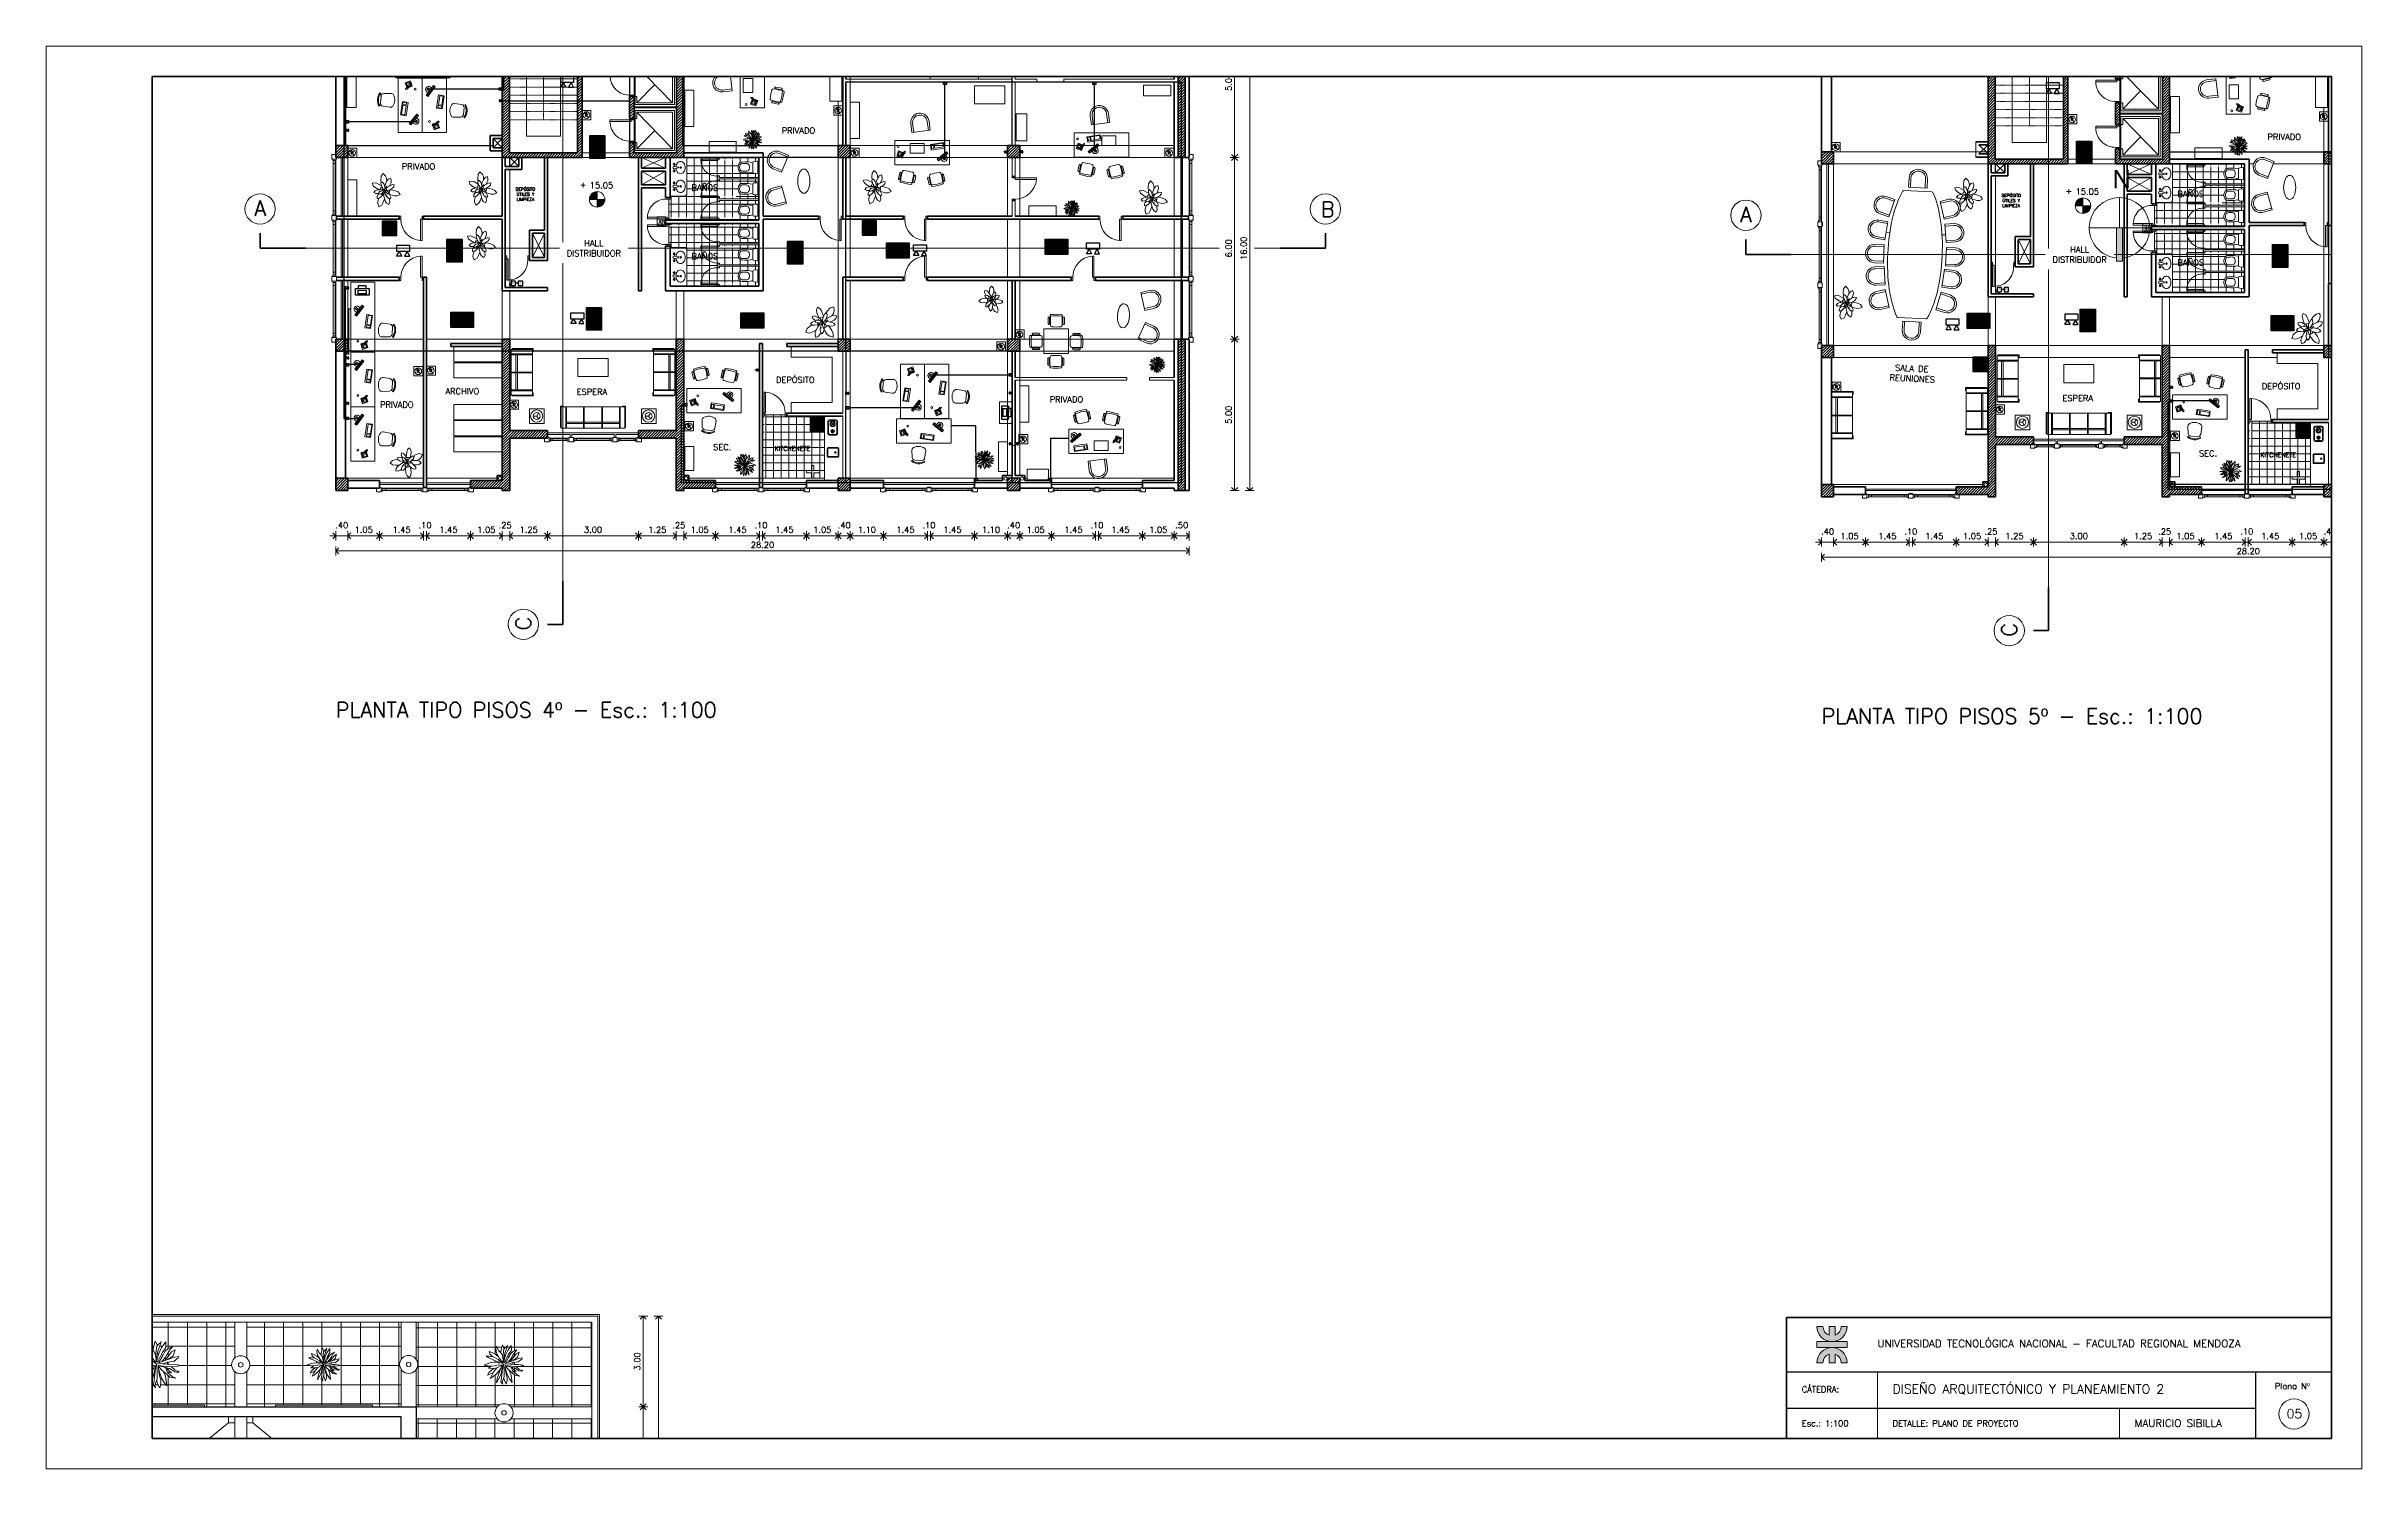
# Paper-space layout '5' of a CAD drawing. Extents: x -388 to 377, y -203 to 267.
# The model-space entities are those that its viewports show. They can reach past a viewport. Long polylines and large blocks are cut down to what shows.
import ezdxf

# ---------------------------------------------------------------- set-up
doc = ezdxf.new("R2010")
doc.units = 0
doc.header["$LTSCALE"] = 0.5
for name, pattern in [('ACAD_ISO03W100', [30, 12, -18]), ('CENTER', [50.8, 31.75, -6.35, 6.35, -6.35]), ('TRAZOS2', [0.375, 0.25, -0.125])]:
    doc.linetypes.add(name, pattern=pattern)
doc.layers.get('0').update_dxf_attribs({"linetype": 'CONTINUOUS'})
doc.layers.get('Defpoints').update_dxf_attribs({"linetype": 'CONTINUOUS'})
for name, color, linetype in [('1-ALARMA', 1, 'CONTINUOUS'), ('BRIGADAS', 8, 'TRAZOS2'), ('Cableado', 100, 'CONTINUOUS'), ('Electricidad', 50, 'CONTINUOUS'), ('GCI-LUZ DE EMERG.LUZ ESTROBOSCOPICA', 12, 'CONTINUOUS'), ('MARCO_FONDO_NEGRO', 7, 'CONTINUOUS'), ('SEÑAL_FONDO_FIGURAS', 254, 'CONTINUOUS'), ('SEÑAL_FONDO_NEGRO', 7, 'CONTINUOUS'), ('SEÑAL_FONDO_ROJO', 242, 'CONTINUOUS'), ('SEÑAL_FONDO_VERDE', 86, 'CONTINUOUS')]:
    doc.layers.add(name, color=color, linetype=linetype)
for name, color, linetype, lineweight in [('Acotaciones', 9, 'CONTINUOUS', 9), ('Carpintería', 55, 'CONTINUOUS', 20), ('Detalles .05', 243, 'CONTINUOUS', 5), ('Detalles 01', 8, 'CONTINUOUS', 9), ('Equipamiento fijo', 31, 'CONTINUOUS', 13), ('Equipamiento movil', 33, 'CONTINUOUS', 9), ('EQUIPO DE EMERGENCIA', 200, 'CONTINUOUS', 30), ('Muros corte', 7, 'CONTINUOUS', 40), ('Muros vista', 253, 'CONTINUOUS', 25), ('Pisos', 252, 'CONTINUOUS', 18), ('Proyección', 4, 'ACAD_ISO03W100', 18), ('Punta 01', 6, 'CONTINUOUS', 9), ('Punta 015', 64, 'CONTINUOUS', 13), ('Punta 02', 11, 'CONTINUOUS', 20), ('Punta 025', 191, 'CONTINUOUS', 25), ('Punta 03', 171, 'CONTINUOUS', 30), ('Punta 05', 52, 'CONTINUOUS', 50), ('Recuadro', 2, 'CONTINUOUS', 50), ('Sist. contra incendio', 1, 'CONTINUOUS', 18), ('Tratamiento pisos', 251, 'CONTINUOUS', 9), ('Ventana', 5, 'CONTINUOUS', 9), ('Vidrios', 147, 'CONTINUOUS', 13)]:
    doc.layers.add(name, color=color, linetype=linetype, lineweight=lineweight)
doc.layers.get('Ventana').off()
doc.styles.add('franklin gothic medium', font='framd.ttf')
doc.styles.add('ROMANS', font='arial.ttf', dxfattribs={"oblique": 1, "height": 0.075})
doc.styles.add('Texto 1 mm', font='simplex.shx', dxfattribs={"height": 0.1})
doc.styles.add('Texto 1.5 mm', font='simplex.shx', dxfattribs={"height": 0.15})
doc.styles.add('Texto 2 mm', font='simplex.shx', dxfattribs={"height": 0.2})
doc.styles.add('Texto 3 mm', font='simplex.shx', dxfattribs={"height": 0.3})
doc.styles.add('Texto 5 mm', font='simplex.shx', dxfattribs={"height": 0.5})
doc.dimstyles.new('Primera línea', dxfattribs={"dimscale": 0, "dimtxt": 0.2, "dimasz": 0.2, "dimexe": 0.15, "dimexo": 0, "dimgap": 0.1, "dimtad": 1, "dimzin": 4, "dimdsep": 46, "dimtxsty": 'Texto 2 mm', "dimblk": 'OPEN90', "dimcen": 2.5, "dimclrd": 256, "dimclre": 256, "dimclrt": 256, "dimadec": 0, "dimazin": 0, "dimtfac": 1, "dimtmove": 2, "dimatfit": 3, "dimldrblk": 'OPEN90', "dimfxl": 1, "dimtolj": 1, "dimtzin": 0, "dimlwd": -1, "dimlwe": -1, "dimarcsym": 0})
doc.dimstyles.new('Segunda línea', dxfattribs={"dimscale": 0, "dimtxt": 0.2, "dimasz": 0.2, "dimexe": 0.15, "dimexo": 0.5, "dimgap": 0.1, "dimtad": 1, "dimzin": 4, "dimdsep": 46, "dimtxsty": 'Texto 2 mm', "dimblk": 'OPEN90', "dimcen": 2.5, "dimclrd": 256, "dimclre": 256, "dimclrt": 256, "dimadec": 0, "dimazin": 0, "dimtfac": 1, "dimtmove": 2, "dimatfit": 3, "dimldrblk": 'OPEN90', "dimfxl": 1, "dimtolj": 1, "dimtzin": 0, "dimlwd": -1, "dimlwe": -1, "dimarcsym": 0})
pattern_1 = [(0, (1.5444, 16.5033), (0, 0.635), []), (90, (1.5444, 16.5033), (-0.635, 4e-17), [])]
pattern_2 = [(45, (230.922944, 13.85755), (-0.0449012806, 0.0449012806), [])]
pattern_3 = [(0, (161.92294, 13.85755), (0, 0.254), []), (90, (161.92294, 13.85755), (-0.254, 2e-17), [])]
pattern_4 = [(45, (45.922944, 13.85755), (-0.0449012806, 0.0449012806), [])]
pattern_5 = [(45, (280.013894, 13.64954), (-0.0449012806, 0.0449012806), [])]
pattern_6 = [(0, (211.0139, 13.64954), (0, 0.254), []), (90, (211.0139, 13.64954), (-0.254, 2e-17), [])]
pattern_7 = [(45, (95.013894, 13.64954), (-0.0449012806, 0.0449012806), [])]

psp = doc.layouts.new('5')

# ---------------------------------------------------------------- texts
at = {"layer": 'Punta 02', "attachment_point": 1, "style": 'Texto 3 mm'}
for s, insert, char_height, width in [('CÁTEDRA:', (192.02, -175.98), 2, 15.2679), ('Plano Nº', (348.31, -174.9), 2, 13.0753), ('Esc.: 1:100', (192.03, -187.24), 2, 17.4469), ('DETALLE: PLANO DE PROYECTO', (222.03, -187.24), 2, 51.9449), ('MAURICIO SIBILLA', (302.01, -186.92), 2.5, 34.5258)]:
    psp.add_mtext(s, dxfattribs=dict(at, insert=insert, char_height=char_height, width=width))
at = {"layer": 'Punta 025', "insert": (217.02, -160.59), "char_height": 2.5, "width": 184.2665, "attachment_point": 1, "style": 'Texto 3 mm'}
psp.add_mtext('UNIVERSIDAD TECNOLÓGICA NACIONAL - FACULTAD REGIONAL MENDOZA', dxfattribs=at)
at = {"layer": 'Punta 03', "char_height": 3, "attachment_point": 1, "style": 'Texto 3 mm'}
for s, insert, width in [('DISEÑO ARQUITECTÓNICO Y PLANEAMIENTO 2', (222.03, -175.37), 173.5997), ('05', (352.23, -183.53), 3.8684)]:
    psp.add_mtext(s, dxfattribs=dict(at, insert=insert, width=width))
at = {"layer": 'Punta 05', "insert": (294.69, 225.87), "char_height": 6, "width": 13.0753, "attachment_point": 1, "style": 'Texto 3 mm'}
psp.add_mtext('{\\fArial|b0|i0|c0|p34;N}', dxfattribs=at)

msp = doc.modelspace()

# ---------------------------------------------------------------- texts
at = {"layer": '1-ALARMA', "ltscale": 0.2, "style": 'ROMANS'}
for p in [(1266.399, 132.881), (1266.634, 132.881), (1315.49, 132.673), (1315.724, 132.673)]:
    msp.add_text('F', height=0.064, dxfattribs=at).set_placement(p)
at = {"layer": 'Acotaciones', "char_height": 0.2, "attachment_point": 5, "style": 'Texto 2 mm'}
for s, insert in [('\\A1;.40', (1260.769, 124.912)), ('\\A1;.10', (1263.519, 124.913)), ('.25', (1266.166, 124.911)), ('.25', (1271.906, 124.911)), ('\\A1;.10', (1274.619, 124.913)), ('\\A1;.40', (1277.369, 124.912)), ('\\A1;.10', (1280.169, 124.913)), ('\\A1;.40', (1282.969, 124.912)), ('\\A1;.10', (1285.719, 124.913)), ('\\A1;.50', (1288.519, 124.914)), ('\\A1;.40', (1309.86, 124.704)), ('\\A1;.10', (1312.61, 124.705)), ('.25', (1315.257, 124.703)), ('.25', (1320.997, 124.703)), ('\\A1;.10', (1323.71, 124.705)), ('\\A1;.40', (1326.46, 124.704))]:
    msp.add_mtext(s, dxfattribs=dict(at, insert=insert))
at = {"layer": 'Cableado', "char_height": 0.0159, "attachment_point": 1, "style": 'Texto 5 mm'}
for insert in [(1321.191, 140.108), (1266, 139.336), (1280.676, 139.526), (1285.616, 139.525), (1260.925, 138.252), (1260.925, 130.621), (1260.925, 130.222), (1282.85, 129.893), (1272.1, 128.903), (1277.451, 128.803), (1321.191, 129.028), (1260.925, 128.455), (1281.704, 126.439), (1284.154, 126.439)]:
    msp.add_mtext_dynamic_manual_height_columns('RS', width=19.34546, gutter_width=2.5, heights=[0], dxfattribs=dict(at, insert=insert))
at = {"layer": 'Punta 01', "char_height": 0.1, "width": 0.75841, "attachment_point": 2, "style": 'Texto 1 mm'}
for insert in [(1266.837, 136.067), (1315.927, 135.859)]:
    msp.add_mtext('DEPÓSITO ÚTILES Y LIMPIEZA', dxfattribs=dict(at, insert=insert))
at = {"layer": 'Punta 015', "linetype": 'Continuous', "char_height": 0.2, "attachment_point": 5, "style": 'Texto 2 mm'}
for insert in [(1269.349, 136.144), (1318.44, 135.936)]:
    msp.add_mtext('15.05', dxfattribs=dict(at, insert=insert))
at = {"layer": 'Punta 015', "char_height": 0.15, "width": 1.38855, "attachment_point": 1, "style": 'Texto 1.5 mm'}
for insert in [(1275.069, 127.522), (1324.16, 127.314)]:
    msp.add_mtext('KITCHENETE', dxfattribs=dict(at, insert=insert))
at = {"layer": 'Punta 02', "char_height": 0.2, "style": 'Texto 2 mm'}
for s, insert, width, attachment_point in [('PRIVADO', (1275.303, 138.054), 1.26943, 1), ('PRIVADO', (1324.394, 137.846), 1.26943, 1), ('PRIVADO', (1262.751, 136.868), 1.26943, 1), ('BAÑOS', (1272.325, 136.167), 1.0557, 1), ('BAÑOS', (1321.416, 135.959), 1.0557, 1), ('HALL\\PDISTRIBUIDOR', (1269.096, 134.331), 2.1374, 2), ('BAÑOS', (1272.325, 133.9), 1.0557, 1), ('HALL\\PDISTRIBUIDOR', (1318.187, 134.123), 2.1374, 2), ('BAÑOS', (1321.416, 133.692), 1.0557, 1), ('ARCHIVO', (1264.194, 129.439), 1.29857, 1), ('ESPERA', (1268.528, 129.42), 1.0557, 1), ('DEPÓSITO', (1275.114, 129.815), 1.41809, 1), ('DEPÓSITO', (1324.205, 129.607), 1.41809, 1), ('PRIVADO', (1262.033, 128.996), 1.26943, 1), ('PRIVADO', (1284.157, 129.169), 1.26943, 1), ('ESPERA', (1317.619, 129.212), 1.0557, 1), ('SEC.', (1273.039, 127.592), 0.60596, 1), ('SEC.', (1322.13, 127.384), 0.60596, 1)]:
    msp.add_mtext(s, dxfattribs=dict(at, insert=insert, width=width, attachment_point=attachment_point))
at = {"layer": 'Punta 02', "insert": (1311.906, 130.227), "char_height": 0.2, "width": 1.64989, "attachment_point": 1, "rotation": 357.39196, "style": 'Texto 2 mm'}
msp.add_mtext('\\pi0.18685;SALA DE \\P\\pi0.020182;REUNIONES', dxfattribs=at)
at = {"layer": 'Punta 05', "char_height": 0.5, "attachment_point": 1, "style": 'Texto 5 mm'}
for s, insert, width in [('A', (1257.883, 135.64), 0.39986), ('B', (1293.121, 135.602), 0.3999), ('A', (1306.974, 135.432), 0.39986), ('PLANTA TIPO PISOS 4º - Esc.: 1:100', (1260.573, 119.062), 17.24555), ('PLANTA TIPO PISOS 5º - Esc.: 1:100', (1309.664, 118.854), 17.24555)]:
    msp.add_mtext(s, dxfattribs=dict(at, insert=insert, width=width))
at = {"layer": 'Punta 05', "char_height": 0.5, "width": 0.3999, "attachment_point": 7, "rotation": 90, "style": 'Texto 5 mm'}
for insert in [(1267.019, 121.44), (1316.11, 121.232)]:
    msp.add_mtext('C', dxfattribs=dict(at, insert=insert))

# ---------------------------------------------------------------- blocks, each defined once
blk = doc.blocks.new('Planta 1')
for p, q in [((-0.039, 0.64), (-0.099, 0.388)), ((0.024, 0.515), (-0.039, 0.64)), ((-0.483, 0.039), (-0.637, -0.021)), ((-0.337, 0.252), (-0.574, 0.277)), ((-0.574, 0.277), (-0.502, 0.222)), ((-0.502, 0.222), (-0.345, 0.15)), ((-0.361, 0.068), (-0.483, 0.039)), ((-0.35, 0.384), (-0.47, 0.424)), ((-0.47, 0.424), (-0.446, 0.342)), ((-0.446, 0.342), (-0.358, 0.254)), ((-0.177, 0.051), (-0.361, 0.068)), ((-0.259, 0.329), (-0.35, 0.384)), ((-0.345, 0.15), (-0.116, 0.05)), ((-0.172, 0.158), (-0.337, 0.252)), ((-0.164, 0.246), (-0.259, 0.329)), ((-0.233, 0.595), (-0.254, 0.525)), ((-0.254, 0.525), (-0.236, 0.364)), ((-0.236, 0.364), (-0.134, 0.198)), ((-0.166, 0.461), (-0.233, 0.595)), ((-0.116, 0.05), (-0.177, 0.051)), ((0.002, 0.002), (-0.172, 0.158)), ((-0.084, 0.372), (-0.166, 0.461)), ((-0.134, 0.198), (-0.021, 0.051)), ((-0.033, 0.287), (-0.084, 0.372)), ((-0.012, 0.145), (-0.033, 0.287)), ((-0.027, 0.244), (0.009, 0.498)), ((-0.021, 0.051), (-0.012, 0.145)), ((0.002, 0.002), (0.121, 0.019)), ((0.017, -0.2), (0.002, 0.002)), ((0.041, 0.362), (0.004, 0.193)), ((0.004, 0.087), (0.063, 0.299)), ((0.004, 0.193), (0.004, 0.087)), ((0.026, 0.055), (0.004, 0.087)), ((0.009, 0.498), (0.057, 0.553)), ((0.156, 0.317), (0.026, 0.055)), ((0.097, 0.506), (0.041, 0.362)), ((0.057, 0.553), (0.113, 0.595)), ((0.102, 0.113), (0.058, 0.039)), ((0.257, 0.111), (0.058, 0.039)), ((0.063, 0.299), (0.137, 0.461)), ((0.132, 0.627), (0.097, 0.506)), ((0.164, 0.225), (0.102, 0.113)), ((0.113, 0.595), (0.132, 0.627)), ((0.121, 0.019), (0.347, -0.006)), ((0.137, 0.461), (0.254, 0.622)), ((0.149, 0.072), (0.246, 0.198)), ((0.257, 0.466), (0.156, 0.317)), ((0.233, 0.354), (0.164, 0.225)), ((0.182, 0.012), (0.291, 0.061)), ((0.297, 0.18), (0.22, 0.096)), ((0.326, 0.436), (0.233, 0.354)), ((0.246, 0.198), (0.326, 0.329)), ((0.254, 0.622), (0.257, 0.466)), ((0.496, 0.195), (0.257, 0.111)), ((0.291, 0.061), (0.475, 0.081)), ((0.416, 0.342), (0.297, 0.18)), ((0.315, 0.131), (0.456, 0.232)), ((0.438, 0.481), (0.326, 0.436)), ((0.326, 0.329), (0.387, 0.426)), ((0.387, 0.426), (0.438, 0.481)), ((0.512, 0.401), (0.416, 0.342)), ((0.456, 0.232), (0.512, 0.401)), ((0.475, 0.081), (0.597, 0.173)), ((0.616, 0.217), (0.496, 0.195)), ((0.597, 0.173), (0.616, 0.217)), ((-0.637, -0.021), (-0.464, -0.053)), ((-0.486, -0.267), (-0.528, -0.349)), ((-0.528, -0.349), (-0.462, -0.317)), ((-0.394, -0.051), (-0.496, -0.128)), ((-0.496, -0.128), (-0.331, -0.138)), ((-0.331, -0.138), (-0.486, -0.267)), ((-0.464, -0.053), (-0.302, -0.048)), ((-0.462, -0.317), (-0.334, -0.262)), ((-0.374, -0.336), (-0.438, -0.461)), ((-0.438, -0.461), (-0.369, -0.416)), ((-0.318, -0.232), (-0.374, -0.336)), ((-0.369, -0.416), (-0.246, -0.317)), ((-0.331, -0.138), (-0.22, -0.115)), ((-0.22, -0.115), (-0.318, -0.232)), ((-0.302, -0.048), (-0.172, -0.011)), ((-0.246, -0.317), (-0.142, -0.212)), ((-0.206, -0.458), (-0.233, -0.6)), ((-0.233, -0.6), (-0.161, -0.483)), ((-0.053, -0.03), (-0.22, -0.115)), ((-0.164, -0.334), (-0.206, -0.458)), ((-0.172, -0.011), (-0.053, -0.03)), ((-0.097, -0.141), (-0.164, -0.334)), ((-0.161, -0.483), (-0.092, -0.346)), ((-0.142, -0.212), (-0.076, -0.108)), ((-0.092, -0.346), (-0.019, -0.022)), ((-0.086, -0.572), (-0.068, -0.438)), ((-0.023, -0.649), (-0.086, -0.572)), ((-0.076, -0.108), (-0.053, -0.03)), ((-0.068, -0.438), (-0.019, -0.022)), ((0.013, -0.425), (-0.041, -0.58)), ((-0.041, -0.58), (-0.023, -0.649)), ((0.012, -0.475), (0.015, -0.354)), ((0.057, -0.582), (0.012, -0.475)), ((0.015, -0.354), (0.017, -0.2)), ((0.043, -0.084), (0.081, -0.319)), ((0.084, -0.22), (0.043, -0.084)), ((0.051, -0.031), (0.249, -0.086)), ((0.124, -0.138), (0.051, -0.031)), ((0.084, -0.649), (0.057, -0.582)), ((0.27, -0.061), (0.062, -0.034)), ((0.081, -0.319), (0.121, -0.428)), ((0.11, -0.294), (0.084, -0.22)), ((0.1, -0.617), (0.084, -0.649)), ((0.116, -0.515), (0.1, -0.617)), ((0.14, -0.379), (0.11, -0.294)), ((0.121, -0.428), (0.116, -0.515)), ((0.209, -0.215), (0.124, -0.138)), ((0.209, -0.5), (0.14, -0.379)), ((0.174, -0.184), (0.238, -0.304)), ((0.259, -0.254), (0.209, -0.215)), ((0.281, -0.59), (0.209, -0.5)), ((0.238, -0.304), (0.265, -0.456)), ((0.249, -0.086), (0.307, -0.227)), ((0.358, -0.113), (0.249, -0.086)), ((0.257, -0.103), (0.416, -0.237)), ((0.371, -0.356), (0.259, -0.254)), ((0.265, -0.456), (0.281, -0.59)), ((0.414, -0.066), (0.27, -0.061)), ((0.416, -0.237), (0.299, -0.208)), ((0.307, -0.227), (0.43, -0.336)), ((0.347, -0.006), (0.48, -0.001)), ((0.512, -0.207), (0.358, -0.113)), ((0.536, -0.386), (0.371, -0.356)), ((0.401, -0.065), (0.507, -0.153)), ((0.566, -0.056), (0.414, -0.066)), ((0.43, -0.336), (0.536, -0.386)), ((0.48, -0.001), (0.627, -0.023)), ((0.507, -0.153), (0.584, -0.195)), ((0.584, -0.222), (0.512, -0.207)), ((0.659, -0.036), (0.566, -0.056)), ((0.584, -0.195), (0.629, -0.192)), ((0.629, -0.192), (0.584, -0.222)), ((0.627, -0.023), (0.659, -0.036))]:
    blk.add_line(p, q)
at = {"layer": 'Detalles .05'}
for start, end in [(157.2574, 168.4231), (125.03863, 125.08075), (79.67735, 86.20702), (55.77773, 65.12379), (29.64125, 39.12553), (359.44286, 11.7162), (233.57333, 240.8096), (253.28468, 258.68298), (283.22271, 289.11479), (309.56471, 313.10247), (335.49978, 341.04008)]:
    blk.add_arc((0.008, 0.001), 0.3, start, end, dxfattribs=at)
blk = doc.blocks.new('_Open90')
at = {"color": 0, "linetype": 'ByBlock', "lineweight": -2}
for p, q in [((0, 0), (-1, 0)), ((-0.5, 0.5), (0, 0)), ((0, 0), (-0.5, -0.5))]:
    blk.add_line(p, q, dxfattribs=at)
blk = doc.blocks.new('*D271')
at = {"layer": 'Acotaciones', "transparency": 16777216}
for p, q in [((1270.58, 95.783), (1270.88, 95.783)), ((1270.73, 79.983), (1270.73, 95.583)), ((1270.58, 79.783), (1270.88, 79.783))]:
    blk.add_line(p, q, dxfattribs=at)
at = {"layer": 'Defpoints', "color": 0, "transparency": 16777216}
for p in [(1270.58, 95.783), (1270.73, 95.783), (1270.58, 79.783)]:
    blk.add_point(p, dxfattribs=at)
at = {"layer": 'Acotaciones', "transparency": 16777216, "xscale": 0.2, "yscale": 0.2, "zscale": 0.2}
for p, rotation in [((1270.73, 95.783), 90), ((1270.73, 79.783), 270)]:
    blk.add_blockref('_Open90', p, dxfattribs=dict(at, rotation=rotation))
at = {"layer": 'Acotaciones', "transparency": 16777216, "insert": (1270.53, 87.783), "char_height": 0.2, "attachment_point": 5, "rotation": 90, "style": 'Texto 2 mm'}
blk.add_mtext('\\A1;16.00', dxfattribs=at)
blk = doc.blocks.new('*D272')
at = {"layer": 'Acotaciones', "transparency": 16777216}
for p, q in [((1270.58, 98.783), (1270.88, 98.783)), ((1270.73, 95.983), (1270.73, 98.583)), ((1270.58, 95.783), (1270.88, 95.783))]:
    blk.add_line(p, q, dxfattribs=at)
at = {"layer": 'Defpoints', "color": 0, "transparency": 16777216}
for p in [(1270.58, 98.783), (1270.73, 98.783), (1270.58, 95.783)]:
    blk.add_point(p, dxfattribs=at)
at = {"layer": 'Acotaciones', "transparency": 16777216, "xscale": 0.2, "yscale": 0.2, "zscale": 0.2}
for p, rotation in [((1270.73, 98.783), 90), ((1270.73, 95.783), 270)]:
    blk.add_blockref('_Open90', p, dxfattribs=dict(at, rotation=rotation))
at = {"layer": 'Acotaciones', "transparency": 16777216, "insert": (1270.53, 97.283), "char_height": 0.2, "attachment_point": 5, "rotation": 90, "style": 'Texto 2 mm'}
blk.add_mtext('\\A1;3.00', dxfattribs=at)
blk = doc.blocks.new('*D273')
at = {"layer": 'Acotaciones', "transparency": 16777216}
for p, q in [((1271.08, 98.783), (1271.38, 98.783)), ((1271.23, 76.983), (1271.23, 98.583)), ((1271.08, 76.783), (1271.38, 76.783))]:
    blk.add_line(p, q, dxfattribs=at)
at = {"layer": 'Defpoints', "color": 0, "transparency": 16777216}
for p in [(1270.58, 98.783), (1271.23, 98.783), (1270.58, 76.783)]:
    blk.add_point(p, dxfattribs=at)
at = {"layer": 'Acotaciones', "transparency": 16777216, "xscale": 0.2, "yscale": 0.2, "zscale": 0.2}
for p, rotation in [((1271.23, 98.783), 90), ((1271.23, 76.783), 270)]:
    blk.add_blockref('_Open90', p, dxfattribs=dict(at, rotation=rotation))
at = {"layer": 'Acotaciones', "transparency": 16777216, "insert": (1271.03, 87.783), "char_height": 0.2, "attachment_point": 5, "rotation": 90, "style": 'Texto 2 mm'}
blk.add_mtext('\\A1;22.00', dxfattribs=at)
blk = doc.blocks.new('Velador planta')
for q in [(-4.3, 2.5), (4.3, 2.5), (0, -5)]:
    blk.add_line((0, 0), q)
for radius in [9, 5]:
    blk.add_circle((0, 0), radius)
blk = doc.blocks.new('Treei')
for p, q in [((-4.8, 0.1), (-5.9, -0.5)), ((-5.8, 2.2), (-4.3, 2.3)), ((-4.3, 1.1), (-5.8, 2.2)), ((-5.5, 0.9), (-5.8, 1.1)), ((-5.8, 1.1), (-4.7, 0.8)), ((-5.1, 0.4), (-5.5, 0.9)), ((-4.6, 0), (-5.1, 0.4)), ((-4.7, 0.8), (-3.3, 0.3)), ((-3.9, 3.5), (-4.4, 3.9)), ((-4.4, 3.9), (-4, 2.9)), ((-4.3, 2.3), (-2.9, 1.3)), ((-2.8, 0.5), (-4.3, 1.1)), ((-4, 2.9), (-3.3, 2)), ((-3, 2.9), (-3.9, 3.5)), ((-2.1, 4.1), (-3.7, 4.6)), ((-3.7, 4.6), (-3.2, 3.7)), ((-3.3, 2), (-2.1, 1.4)), ((-3.3, 0.3), (-1.8, -0.1)), ((-3.2, 3.7), (-1.7, 2.6)), ((-1.8, 2.2), (-3, 2.9)), ((-2.9, 1.3), (-0.5, 0.1)), ((-0.8, 0.2), (-2.8, 0.5)), ((-1.2, 2.8), (-2.1, 4.1)), ((-2.1, 1.4), (-1, 0.8)), ((-1.6, 5.4), (-2, 5.6)), ((-2, 5.6), (-1.8, 4.5)), ((-1.8, 4.5), (-1, 2.3)), ((-0.5, 1.1), (-1.8, 2.2)), ((-1.7, 2.6), (-0.9, 1.9)), ((-0.7, 4.3), (-1.6, 5.4)), ((-1, 2.3), (0, 0)), ((-1, 0.8), (0, 0)), ((0, 0), (-0.8, 0.2)), ((-0.6, 2.6), (-0.7, 4.3)), ((-0.1, 1.6), (-0.6, 2.6)), ((-0.2, 1), (0.1, 3.1)), ((0, 0), (-0.2, 1)), ((0, 4.3), (0.2, 5.7)), ((0.1, 3.1), (0, 4.3)), ((0, 0), (0.2, 0.8)), ((2, 0.7), (0, 0)), ((0.7, 0.6), (0, 0)), ((0, 0), (3, 0.6)), ((1.9, 0), (0, 0)), ((0.2, 5.7), (0.3, 6)), ((0.2, 0.8), (0.8, 2.2)), ((0.3, 6), (0.5, 5.1)), ((0.6, 2.4), (0.3, 1)), ((1, 3.2), (0.4, 1.7)), ((0.5, 5.1), (0.6, 3.7)), ((0.6, 3.6), (1.4, 4.6)), ((0.6, 3.7), (0.6, 2.4)), ((1.3, 1), (0.7, 0.6)), ((0.8, 2.2), (2.1, 2.7)), ((1.9, 4.6), (1, 3.2)), ((1, 2.3), (2.2, 3.7)), ((2, 1.8), (1.3, 1)), ((1.4, 4.6), (1.8, 5.3)), ((1.7, 1.5), (2.8, 2.1)), ((1.8, 5.3), (1.8, 5.7)), ((1.8, 5.7), (2.1, 5.3)), ((2.1, 5.3), (1.9, 4.6)), ((2.2, 3.7), (1.9, 2.6)), ((3.3, 0), (1.9, 0)), ((2.4, 2.3), (2, 1.8)), ((2.7, 0.9), (2, 0.7)), ((2.1, 2.7), (3.1, 3.9)), ((3.3, 3.3), (2.4, 2.3)), ((3.5, 1.2), (2.7, 0.9)), ((2.8, 2.1), (4.2, 2.3)), ((3, 0.6), (4, 1)), ((3.1, 3.9), (3.6, 4.8)), ((3.6, 4.8), (3.3, 3.3)), ((4.4, 0), (3.3, 0)), ((4.6, 1.8), (3.5, 1.2)), ((4, 1), (4.8, 0.9)), ((4.2, 2.3), (5.5, 2.5)), ((5.4, 0.4), (4.4, 0)), ((5.5, 2.5), (4.6, 1.8)), ((4.8, 0.9), (5.7, 0.8)), ((6, 0.7), (5.4, 0.4)), ((5.7, 0.8), (6, 0.7)), ((-5.9, -0.5), (-3.6, -1)), ((-4.3, -1.7), (-5.5, -2.3)), ((-5.5, -2.3), (-4.9, -2.5)), ((-4.9, -2.5), (-3.4, -2.3)), ((-2.4, -0.4), (-4.6, 0)), ((-3.4, -0.9), (-4.3, -1.7)), ((-3.6, -3.4), (-3.9, -4.5)), ((-3.9, -4.5), (-3.2, -4.3)), ((-3, -2.5), (-3.6, -3.4)), ((-2.7, -0.4), (-3.4, -0.9)), ((-3.4, -2.3), (-1.8, -1.4)), ((-3.2, -4.3), (-2.4, -3.5)), ((-2.3, -1.6), (-3, -2.5)), ((-1.3, -0.2), (-2.7, -0.4)), ((-2.3, -3.2), (-2.6, -5.4)), ((-2.6, -5.4), (-2.1, -4.8)), ((-1.5, -1.7), (-2.3, -3.2)), ((-2.1, -4.8), (-1.4, -3.3)), ((-1.8, -1.4), (0, 0)), ((-1.8, -0.1), (-0.9, -0.2)), ((0, 0), (-1.5, -1.7)), ((-1.4, -3.3), (0, 0)), ((0, 0), (-1.3, -0.2)), ((-0.5, -1.8), (-0.6, -3.5)), ((-0.6, -3.5), (-0.4, -4.6)), ((0, 0), (-0.5, -1.8)), ((-0.4, -4.6), (0.2, -6)), ((0.1, -1.7), (0, 0)), ((0, 0), (1.1, -2.2)), ((1, -0.8), (0, 0)), ((3.2, -1), (0, 0)), ((0.5, -2.9), (0.1, -1.7)), ((0.2, -6), (0.5, -4.4)), ((0.5, -4.4), (0.5, -2.9)), ((0.5, -3.7), (1.2, -4.7)), ((2, -1.4), (1, -0.8)), ((1.3, -3.2), (1, -2.1)), ((1.1, -2.2), (2.2, -3.1)), ((4.1, -0.8), (1.2, -0.4)), ((1.2, -4.7), (1.3, -3.2)), ((1.3, -1), (3.1, -1.6)), ((1.3, -3.2), (2.5, -4.6)), ((2.9, -2.4), (2, -1.4)), ((2.2, -3.1), (3.1, -3.6)), ((2.9, -4.4), (2.4, -3.2)), ((2.5, -4.6), (3.2, -5)), ((3.9, -3.5), (2.9, -2.4)), ((3.2, -5), (2.9, -4.4)), ((3.1, -1.6), (4.2, -2)), ((3.1, -3.6), (4.3, -4.2)), ((4.5, -1.6), (3.2, -1)), ((3.9, 0), (5.4, -0.5)), ((4.3, -4.2), (3.9, -3.5)), ((5.3, -0.9), (4.1, -0.8)), ((4.2, -2), (5.6, -2.3)), ((5.6, -2.3), (4.5, -1.6)), ((6, -0.3), (5.3, -0.9)), ((5.4, -0.5), (6, -0.3))]:
    blk.add_line(p, q)
blk = doc.blocks.new('TELEFONO')
at = {"layer": 'Detalles .05'}
for p, q in [((0.139, 0.134), (-0.098, 0.134)), ((-0.098, 0.134), (-0.098, -0.099)), ((-0.071, 0.089), (-0.071, -0.055)), ((-0.043, 0.089), (-0.043, -0.055)), ((0.108, 0.063), (0, 0.063)), ((0, 0.063), (0, -0.063)), ((0.081, 0.108), (0.023, 0.108)), ((0.023, 0.108), (0.023, 0.094)), ((0.023, 0.094), (0.081, 0.094)), ((0.027, 0.041), (0.027, 0.041)), ((0.027, 0.014), (0.027, 0.014)), ((0.054, 0.041), (0.054, 0.041)), ((0.054, 0.014), (0.054, 0.014)), ((0.081, 0.094), (0.081, 0.108)), ((0.081, 0.041), (0.081, 0.041)), ((0.081, 0.014), (0.081, 0.014)), ((0.108, -0.063), (0.108, 0.063)), ((0.139, -0.099), (0.139, 0.134)), ((-0.129, -0.104), (-0.147, -0.11)), ((-0.129, -0.116), (-0.147, -0.121)), ((-0.129, -0.127), (-0.147, -0.133)), ((-0.129, -0.139), (-0.147, -0.145)), ((-0.124, -0.093), (-0.141, -0.098)), ((-0.124, -0.15), (-0.141, -0.156)), ((-0.118, -0.081), (-0.135, -0.087)), ((-0.118, -0.162), (-0.135, -0.168)), ((-0.112, -0.07), (-0.129, -0.075)), ((-0.106, -0.058), (-0.124, -0.064)), ((-0.104, -0.17), (-0.122, -0.176)), ((-0.101, -0.047), (-0.118, -0.052)), ((-0.089, -0.156), (-0.106, -0.162)), ((-0.083, -0.145), (-0.101, -0.15)), ((-0.098, -0.099), (0.139, -0.099)), ((-0.078, -0.133), (-0.095, -0.139)), ((-0.072, -0.121), (-0.089, -0.127)), ((-0.067, -0.083), (-0.078, -0.116)), ((0, -0.063), (0.108, -0.063)), ((0.027, -0.013), (0.027, -0.013)), ((0.027, -0.04), (0.027, -0.04)), ((0.054, -0.013), (0.054, -0.013)), ((0.054, -0.04), (0.054, -0.04)), ((0.081, -0.013), (0.081, -0.013)), ((0.081, -0.04), (0.081, -0.04))]:
    blk.add_line(p, q, dxfattribs=at)
for centre, start, end in [((-0.057, 0.089), 298.49146, 241.50854), ((-0.057, -0.055), 118.49146, 61.50854)]:
    blk.add_arc(centre, 0.0302, start, end, dxfattribs=at)
blk = doc.blocks.new('RECTANG')
for p, q in [((1, 1), (0, 1)), ((0, 1), (0, 0)), ((0, 0), (1, 0)), ((1, 0), (1, 1))]:
    blk.add_line(p, q)
blk = doc.blocks.new('KEYBOARD', base_point=(60, 294))
for p, xscale, yscale, zscale in [((60, 294), 19, 8, 19), ((61, 295), 13, 5, 13), ((75, 295), 3, 5, 3)]:
    blk.add_blockref('RECTANG', p, dxfattribs=dict(xscale=xscale, yscale=yscale, zscale=zscale))
blk = doc.blocks.new('silla compu')
for p, q in [((-0.198, 0.131), (-0.215, -0.107)), ((0.255, 0.058), (0.197, -0.173)), ((-0.225, -0.207), (-0.247, -0.23)), ((0.092, -0.242), (-0.137, -0.206)), ((0.175, -0.271), (0.188, -0.3))]:
    blk.add_line(p, q)
for centre, radius, start, end in [((-0.105, 0.124), 0.0936, 112.49672, 175.87343), ((-0.005, -0.116), 0.354, 49.31066, 112.49672), ((0.175, 0.085), 0.0838, 341.69279, 53.55182), ((0.022, 0.055), 0.392, 226.64553, 295.16185), ((0.022, 0.055), 0.361, 226.69723, 295.11015), ((-0.122, -0.113), 0.0936, 175.87343, 260.90369), ((0.098, -0.138), 0.105, 266.18787, 340.64976)]:
    blk.add_arc(centre, radius, start, end)
blk = doc.blocks.new('Plant1')
for p, q in [((-15.4, 2.3), (-18.1, 0)), ((-12.6, 3.2), (-15.4, 2.3)), ((-10.2, 7.8), (-12.6, 7.2)), ((-12.6, 7.2), (-11.8, 4.9)), ((-9.7, 3.1), (-12.6, 3.2)), ((-11.8, 4.9), (-9.4, 2.9)), ((-8, 7.4), (-10.2, 7.8)), ((-9.4, 2.9), (-5.9, 0.9)), ((-4.4, 5.4), (-8, 7.4)), ((-3.9, 0.6), (-7.1, -0.2)), ((-5.9, 0.9), (-4.3, 0.5)), ((-4.9, 10.5), (-5.5, 8.7)), ((-5.5, 8.7), (-5.1, 7.2)), ((-5.1, 7.2), (-3.7, 3.6)), ((-3.1, 9.8), (-4.9, 10.5)), ((-2.1, 0.5), (-3.9, 0.6)), ((-2.5, 2.2), (-3.8, 2.1)), ((-3.8, 2.1), (-2.9, 1.2)), ((-3.7, 3.6), (-2.6, 2.2)), ((-1.6, 8.3), (-3.1, 9.8)), ((-2.9, 1.2), (-1.3, 0)), ((-1.3, 2), (-2.5, 2.2)), ((-1.9, 0.5), (-2.1, 0.5)), ((-0.2, 4.9), (-1.6, 8.3)), ((-0.4, 1.3), (-1.3, 2)), ((-0.6, -0.1), (-0.2, 0)), ((-0.2, 7.3), (-0.4, 5.4)), ((-0.1, 0.8), (-0.4, 1.3)), ((1.2, 11), (-0.2, 7.3)), ((0.2, 2.7), (-0.2, 4.9)), ((-0.2, 0), (-0.1, 0.1)), ((-0.1, 0.7), (0.1, 0.8)), ((-0.1, 0.2), (-0.1, 0.8)), ((-0.1, 0.1), (-0.1, 0.2)), ((0.1, 0.8), (0.2, 2.7)), ((0.3, 1.3), (0.1, 0.4)), ((0.1, 0.4), (0.2, 0.2)), ((0.2, 0.2), (0.4, 0.2)), ((0.7, 2.3), (0.3, 1.3)), ((0.4, 0.2), (1.2, 0.4)), ((0.5, 0.2), (0.7, 0)), ((1.6, 3.3), (0.7, 2.3)), ((0.7, 0), (2.4, 0)), ((2.9, 14), (1.2, 11)), ((1.2, 0.4), (2.2, 1.1)), ((2.7, 4.3), (1.6, 3.3)), ((2.2, 1.1), (3.4, 2.6)), ((2.4, 0), (4.4, 0.5)), ((3.8, 4.5), (2.7, 4.3)), ((5.8, 15.7), (2.9, 14)), ((3.4, 2.6), (3.8, 3.4)), ((3.8, 3.4), (4.8, 4.9)), ((3.8, 3.4), (3.8, 4.5)), ((4.4, 0.5), (7.5, 2.2)), ((7.5, 5.7), (4.6, 4.6)), ((4.8, 4.9), (6.7, 9.7)), ((6.8, 12.6), (5.8, 15.7)), ((6.7, 9.7), (6.8, 12.6)), ((9.2, 5.3), (7.5, 5.7)), ((7.5, 2.2), (8.7, 3.6)), ((8.7, 3.6), (9.2, 5.3)), ((8.8, 3.9), (9.8, 4.1)), ((9.8, 4.1), (12.9, 4.1)), ((13.5, 0.5), (11.7, -0.5)), ((12.9, 4.1), (15.2, 2.7)), ((15.2, 2.7), (13.5, 0.5)), ((-18.1, 0), (-15.4, -2.3)), ((-15.4, -2.3), (-11.2, -3)), ((-11.2, -3), (-8.4, -3)), ((-8.2, -0.9), (-9.4, -2.5)), ((-9.4, -2.5), (-7.9, -3.3)), ((-8.4, -7.5), (-9.2, -9.7)), ((-9.2, -9.7), (-8.9, -12.4)), ((-8.9, -12.4), (-6.3, -11.8)), ((-5.2, -3), (-8.4, -7.5)), ((-7.1, -0.2), (-8.2, -0.9)), ((-7.9, -3.3), (-5.4, -3)), ((-6.3, -11.8), (-4.2, -9.8)), ((-5.4, -3), (-3.4, -2.4)), ((-4.2, -9.8), (-1.4, -5.8)), ((-3.4, -2.4), (-1.6, -1.4)), ((-1.6, -1.4), (-0.5, -0.4)), ((-1.1, -2.4), (-1.5, -4.4)), ((-1.5, -4.4), (-1.1, -8.7)), ((-1.3, 0), (-0.6, -0.1)), ((-0.4, -0.8), (-1.1, -2.4)), ((-1.1, -8.7), (-0.6, -10.1)), ((-0.3, -0.5), (-0.6, -0.5)), ((-0.6, -10.1), (1, -11.6)), ((-0.5, -0.4), (-0.5, -0.1)), ((0.1, -0.6), (-0.4, -0.8)), ((-0.3, -0.8), (-0.3, -0.5)), ((-0.2, -1.8), (-0.1, -0.7)), ((0, -3.2), (-0.2, -1.8)), ((0.1, -0.1), (0, -0.4)), ((0, -0.4), (0.1, -1)), ((1, -5.7), (0, -3.2)), ((0.6, -0.1), (0.1, -0.1)), ((0.1, -1), (0.5, -1.6)), ((0.5, -1.6), (1.4, -2.3)), ((1.5, -0.4), (0.6, -0.1)), ((1.7, -6.5), (1, -5.7)), ((1, -11.6), (2.3, -9.9)), ((1.4, -2.3), (2.6, -2.6)), ((3.1, -1.6), (1.5, -0.4)), ((3.1, -7.1), (1.7, -6.5)), ((3.2, -1.2), (2, -0.8)), ((2.4, -1), (2.2, -0.9)), ((2.3, -2.5), (3, -4)), ((2.4, -7.9), (2.3, -6.8)), ((2.3, -9.9), (2.4, -7.9)), ((4.2, -2.3), (2.4, -1)), ((2.6, -2.6), (3.9, -2.6)), ((3, -4), (3.4, -5.8)), ((3.9, -2.6), (3.1, -1.6)), ((3.4, -5.8), (3.1, -7.1)), ((6, -1.5), (3.2, -1.2)), ((3.2, -6.7), (4, -7.7)), ((4, -7.7), (5.4, -8.6)), ((6.4, -4.9), (4.2, -2.3)), ((5.4, -8.6), (7.5, -8.9)), ((11.7, -0.5), (6, -1.5)), ((7.5, -6.7), (6.4, -4.9)), ((7.5, -8.9), (7.5, -6.7)), ((7.5, -7), (10.7, -8.4)), ((9, -1), (12.6, -2.8)), ((10.7, -8.4), (13.1, -8.8)), ((12.6, -2.8), (15.2, -4.6)), ((13.1, -8.8), (16.6, -7.8)), ((15.2, -4.6), (16.6, -7.8))]:
    blk.add_line(p, q)
for start, end in [(172.4345, 176.9296), (149.2581, 153.7532), (57.1582, 93.2041), (21.2653, 25.7604), (212.1423, 223.5771), (229.8179, 257.6637), (265.2848, 278.7499), (306.6551, 316.418), (323.0282, 344.4965)]:
    blk.add_arc((0, 0), 5.12, start, end)
blk = doc.blocks.new('inodoro')
at = {"layer": 'Equipamiento fijo'}
for p, q in [((-0.197, 0.127), (-0.202, 0.008)), ((0.194, 0), (-0.194, 0)), ((-0.157, 0.165), (0.157, 0.165)), ((0.197, 0.127), (0.202, 0.008))]:
    blk.add_line(p, q, dxfattribs=at)
for centre, radius, start, end in [((-0.194, 0.008), 0.00803, 177.65778, 269.73966), ((-0.157, 0.125), 0.04, 90, 177.39744), ((1.09, 0.422), 1.27, 175.47771, 191.68579), ((-0.051, 0.512), 0.125, 117.58575, 175.50719), ((1.095, 0.422), 1.224, 175.50719, 182.14249), ((-0.028, 0.381), 0.101, 182.70725, 247.23206), ((-0.051, 0.512), 0.075, 117.58575, 175.50719), ((0, 0.415), 0.235, 90, 117.58575), ((0, 0.415), 0.185, 90, 117.58575), ((-0.014, 0.396), 0.12, 243.79777, 262.03889), ((0, 0.483), 0.208, 261.59395, 278.40605), ((0, 0.415), 0.235, 62.41425, 90), ((0, 0.415), 0.185, 62.41425, 90), ((0.014, 0.396), 0.12, 277.96111, 296.20223), ((0.028, 0.381), 0.101, 292.76794, 357.29275), ((0.051, 0.512), 0.075, 4.49281, 62.41425), ((0.051, 0.512), 0.125, 4.49281, 62.41425), ((-1.095, 0.422), 1.224, 357.85751, 4.49281), ((-1.024, 0.418), 1.205, 347.8749, 4.9616), ((0.157, 0.125), 0.04, 2.60256, 90), ((0.195, 0.007), 0.00742, 265.6488, 0.24021), ((0.194, 0.008), 0.008, 355.88901, 2.60256)]:
    blk.add_arc(centre, radius, start, end, dxfattribs=at)
blk = doc.blocks.new('Lavamanos')
at = {"layer": 'Equipamiento movil'}
for p, q in [((-0.118, -0.158), (-0.138, -0.154)), ((-0.118, -0.167), (-0.138, -0.171)), ((-0.114, -0.154), (-0.118, -0.133)), ((-0.114, -0.171), (-0.118, -0.192)), ((-0.105, -0.154), (-0.101, -0.133)), ((-0.105, -0.171), (-0.101, -0.192)), ((-0.101, -0.158), (-0.08, -0.154)), ((-0.101, -0.167), (-0.08, -0.171)), ((-0.015, -0.037), (-0.038, -0.156)), ((0.013, -0.037), (0.036, -0.156)), ((0.102, -0.158), (0.081, -0.154)), ((0.102, -0.167), (0.081, -0.171)), ((0.106, -0.154), (0.102, -0.133)), ((0.106, -0.171), (0.102, -0.192)), ((0.115, -0.154), (0.119, -0.133)), ((0.115, -0.171), (0.119, -0.192)), ((0.119, -0.158), (0.14, -0.154)), ((0.119, -0.167), (0.14, -0.171))]:
    blk.add_line(p, q, dxfattribs=at)
for centre, radius in [((-0.001, 0.048), 0.0249), ((-0.001, 0.048), 0.014), ((-0.109, -0.162), 0.00541), ((0.11, -0.162), 0.00541)]:
    blk.add_circle(centre, radius, dxfattribs=at)
for centre, radius, start, end in [((-0.09, 0.045), 0.115, 150.96389, 180), ((-0.09, 0.045), 0.115, 180, 209.03611), ((-0.047, 0.021), 0.164, 126.72852, 150.96389), ((-0.019, -0.016), 0.211, 107.17461, 126.72852), ((-0.001, -0.075), 0.272, 90, 107.17461), ((-0.001, -0.075), 0.272, 72.82539, 90), ((0.017, -0.016), 0.211, 53.27148, 72.82539), ((0.045, 0.021), 0.164, 29.03611, 53.27148), ((0.088, 0.045), 0.115, 0, 29.03611), ((0.088, 0.045), 0.115, 330.96389, 360), ((-0.047, 0.069), 0.164, 209.03611, 233.27148), ((-0.019, 0.106), 0.211, 233.27148, 252.82539), ((-0.136, -0.163), 0.00882, 105.27808, 254.72192), ((-0.109, -0.162), 0.0226, 108.61222, 162.26496), ((-0.109, -0.162), 0.0226, 198.61222, 252.26496), ((-0.109, -0.136), 0.00882, 15.27808, 164.72192), ((-0.109, -0.162), 0.00976, 119.00544, 153.10409), ((-0.109, -0.162), 0.00976, 209.00544, 243.10409), ((-0.109, -0.189), 0.00882, 195.27808, 344.72192), ((-0.117, -0.163), 0.00254, 349.64927, 12.85929), ((-0.109, -0.155), 0.00254, 259.64927, 282.85929), ((-0.109, -0.17), 0.00254, 79.64927, 102.85929), ((-0.109, -0.162), 0.00976, 29.00544, 63.10409), ((-0.109, -0.162), 0.00976, 299.00544, 333.10409), ((-0.101, -0.162), 0.00254, 169.64927, 192.85929), ((-0.109, -0.162), 0.0226, 18.61222, 72.26496), ((-0.109, -0.162), 0.0226, 288.61222, 342.26496), ((-0.001, 0.165), 0.272, 252.82539, 264.28293), ((-0.083, -0.162), 0.00882, 285.27808, 74.72192), ((-0.001, -0.171), 0.0398, 158.17607, 21.82393), ((-0.001, -0.035), 0.014, 352.3829, 187.24417), ((-0.001, 0.165), 0.272, 275.71707, 287.17461), ((0.084, -0.162), 0.00882, 105.27808, 254.72192), ((0.017, 0.106), 0.211, 287.17461, 306.72852), ((0.11, -0.162), 0.0226, 107.73504, 161.38778), ((0.11, -0.162), 0.0226, 197.73504, 251.38778), ((0.111, -0.136), 0.00882, 15.27808, 164.72192), ((0.11, -0.162), 0.00976, 116.89591, 150.99456), ((0.11, -0.162), 0.00976, 206.89591, 240.99456), ((0.11, -0.189), 0.00882, 195.27808, 344.72192), ((0.103, -0.162), 0.00254, 347.14071, 10.35073), ((0.111, -0.155), 0.00254, 257.14071, 280.35073), ((0.11, -0.17), 0.00254, 77.14071, 100.35073), ((0.11, -0.162), 0.00976, 26.89591, 60.99456), ((0.11, -0.162), 0.00976, 296.89591, 330.99456), ((0.118, -0.163), 0.00254, 167.14071, 190.35073), ((0.11, -0.162), 0.0226, 287.73504, 341.38778), ((0.11, -0.162), 0.0226, 17.73504, 71.38778), ((0.137, -0.163), 0.00882, 285.27808, 74.72192), ((0.045, 0.069), 0.164, 306.72852, 330.96389)]:
    blk.add_arc(centre, radius, start, end, dxfattribs=at)
blk = doc.blocks.new('*D101')
at = {"layer": 'Acotaciones', "transparency": 16777216}
for p, q in [((1290.119, 131.063), (1290.419, 131.063)), ((1290.269, 126.263), (1290.269, 130.863)), ((1290.119, 126.063), (1290.419, 126.063))]:
    blk.add_line(p, q, dxfattribs=at)
at = {"layer": 'Defpoints', "color": 0, "transparency": 16777216}
for p in [(1290.119, 131.063), (1290.269, 131.063), (1290.119, 126.063)]:
    blk.add_point(p, dxfattribs=at)
at = {"layer": 'Acotaciones', "transparency": 16777216, "xscale": 0.2, "yscale": 0.2, "zscale": 0.2}
for p, rotation in [((1290.269, 131.063), 90), ((1290.269, 126.063), 270)]:
    blk.add_blockref('_Open90', p, dxfattribs=dict(at, rotation=rotation))
at = {"layer": 'Acotaciones', "transparency": 16777216, "insert": (1290.069, 128.563), "char_height": 0.2, "attachment_point": 5, "rotation": 90, "style": 'Texto 2 mm'}
blk.add_mtext('\\A1;5.00', dxfattribs=at)
blk = doc.blocks.new('*D102')
at = {"layer": 'Acotaciones', "transparency": 16777216}
for p, q in [((1290.119, 137.063), (1290.419, 137.063)), ((1290.269, 131.263), (1290.269, 136.863)), ((1290.119, 131.063), (1290.419, 131.063))]:
    blk.add_line(p, q, dxfattribs=at)
at = {"layer": 'Defpoints', "color": 0, "transparency": 16777216}
for p in [(1290.119, 137.063), (1290.269, 137.063), (1290.119, 131.063)]:
    blk.add_point(p, dxfattribs=at)
at = {"layer": 'Acotaciones', "transparency": 16777216, "xscale": 0.2, "yscale": 0.2, "zscale": 0.2}
for p, rotation in [((1290.269, 137.063), 90), ((1290.269, 131.063), 270)]:
    blk.add_blockref('_Open90', p, dxfattribs=dict(at, rotation=rotation))
at = {"layer": 'Acotaciones', "transparency": 16777216, "insert": (1290.069, 134.063), "char_height": 0.2, "attachment_point": 5, "rotation": 90, "style": 'Texto 2 mm'}
blk.add_mtext('\\A1;6.00', dxfattribs=at)
blk = doc.blocks.new('*D103')
at = {"layer": 'Acotaciones', "transparency": 16777216}
for p, q in [((1290.119, 142.063), (1290.419, 142.063)), ((1290.269, 137.263), (1290.269, 141.863)), ((1290.119, 137.063), (1290.419, 137.063))]:
    blk.add_line(p, q, dxfattribs=at)
at = {"layer": 'Defpoints', "color": 0, "transparency": 16777216}
for p in [(1290.119, 142.063), (1290.269, 142.063), (1290.119, 137.063)]:
    blk.add_point(p, dxfattribs=at)
at = {"layer": 'Acotaciones', "transparency": 16777216, "xscale": 0.2, "yscale": 0.2, "zscale": 0.2}
for p, rotation in [((1290.269, 142.063), 90), ((1290.269, 137.063), 270)]:
    blk.add_blockref('_Open90', p, dxfattribs=dict(at, rotation=rotation))
at = {"layer": 'Acotaciones', "transparency": 16777216, "insert": (1290.069, 139.563), "char_height": 0.2, "attachment_point": 5, "rotation": 90, "style": 'Texto 2 mm'}
blk.add_mtext('\\A1;5.00', dxfattribs=at)
blk = doc.blocks.new('*D104')
at = {"layer": 'Acotaciones', "transparency": 16777216}
for p, q in [((1290.619, 142.063), (1290.919, 142.063)), ((1290.769, 126.263), (1290.769, 141.863)), ((1290.619, 126.063), (1290.919, 126.063))]:
    blk.add_line(p, q, dxfattribs=at)
at = {"layer": 'Defpoints', "color": 0, "transparency": 16777216}
for p in [(1290.119, 142.063), (1290.769, 142.063), (1290.119, 126.063)]:
    blk.add_point(p, dxfattribs=at)
at = {"layer": 'Acotaciones', "transparency": 16777216, "xscale": 0.2, "yscale": 0.2, "zscale": 0.2}
for p, rotation in [((1290.769, 142.063), 90), ((1290.769, 126.063), 270)]:
    blk.add_blockref('_Open90', p, dxfattribs=dict(at, rotation=rotation))
at = {"layer": 'Acotaciones', "transparency": 16777216, "insert": (1290.569, 134.063), "char_height": 0.2, "attachment_point": 5, "rotation": 90, "style": 'Texto 2 mm'}
blk.add_mtext('\\A1;16.00', dxfattribs=at)
blk = doc.blocks.new('*D105')
at = {"layer": 'Acotaciones', "transparency": 16777216}
for p, q in [((1260.969, 124.713), (1260.969, 124.413)), ((1262.019, 124.713), (1262.019, 124.413)), ((1261.169, 124.563), (1261.819, 124.563))]:
    blk.add_line(p, q, dxfattribs=at)
at = {"layer": 'Defpoints', "color": 0, "transparency": 16777216}
for p in [(1260.969, 124.713), (1262.019, 124.713), (1262.019, 124.563)]:
    blk.add_point(p, dxfattribs=at)
at = {"layer": 'Acotaciones', "transparency": 16777216, "xscale": 0.2, "yscale": 0.2, "zscale": 0.2, "rotation": 180}
blk.add_blockref('_Open90', (1260.969, 124.563), dxfattribs=at)
at = {"layer": 'Acotaciones', "transparency": 16777216, "xscale": 0.2, "yscale": 0.2, "zscale": 0.2}
blk.add_blockref('_Open90', (1262.019, 124.563), dxfattribs=at)
at = {"layer": 'Acotaciones', "transparency": 16777216, "insert": (1261.494, 124.763), "char_height": 0.2, "attachment_point": 5, "style": 'Texto 2 mm'}
blk.add_mtext('\\A1;1.05', dxfattribs=at)
blk = doc.blocks.new('*D106')
at = {"layer": 'Acotaciones', "transparency": 16777216}
for p, q in [((1262.019, 124.713), (1262.019, 124.413)), ((1263.469, 124.713), (1263.469, 124.413)), ((1262.219, 124.563), (1263.269, 124.563))]:
    blk.add_line(p, q, dxfattribs=at)
at = {"layer": 'Defpoints', "color": 0, "transparency": 16777216}
for p in [(1262.019, 124.713), (1263.469, 124.713), (1263.469, 124.563)]:
    blk.add_point(p, dxfattribs=at)
at = {"layer": 'Acotaciones', "transparency": 16777216, "xscale": 0.2, "yscale": 0.2, "zscale": 0.2, "rotation": 180}
blk.add_blockref('_Open90', (1262.019, 124.563), dxfattribs=at)
at = {"layer": 'Acotaciones', "transparency": 16777216, "xscale": 0.2, "yscale": 0.2, "zscale": 0.2}
blk.add_blockref('_Open90', (1263.469, 124.563), dxfattribs=at)
at = {"layer": 'Acotaciones', "transparency": 16777216, "insert": (1262.744, 124.763), "char_height": 0.2, "attachment_point": 5, "style": 'Texto 2 mm'}
blk.add_mtext('\\A1;1.45', dxfattribs=at)
blk = doc.blocks.new('*D107')
at = {"layer": 'Acotaciones', "transparency": 16777216}
for p, q in [((1263.569, 124.713), (1263.569, 124.413)), ((1265.019, 124.713), (1265.019, 124.413)), ((1263.769, 124.563), (1264.819, 124.563))]:
    blk.add_line(p, q, dxfattribs=at)
at = {"layer": 'Defpoints', "color": 0, "transparency": 16777216}
for p in [(1263.569, 124.713), (1265.019, 124.713), (1265.019, 124.563)]:
    blk.add_point(p, dxfattribs=at)
at = {"layer": 'Acotaciones', "transparency": 16777216, "xscale": 0.2, "yscale": 0.2, "zscale": 0.2, "rotation": 180}
blk.add_blockref('_Open90', (1263.569, 124.563), dxfattribs=at)
at = {"layer": 'Acotaciones', "transparency": 16777216, "xscale": 0.2, "yscale": 0.2, "zscale": 0.2}
blk.add_blockref('_Open90', (1265.019, 124.563), dxfattribs=at)
at = {"layer": 'Acotaciones', "transparency": 16777216, "insert": (1264.294, 124.763), "char_height": 0.2, "attachment_point": 5, "style": 'Texto 2 mm'}
blk.add_mtext('\\A1;1.45', dxfattribs=at)
blk = doc.blocks.new('*D108')
at = {"layer": 'Acotaciones', "transparency": 16777216}
for p, q in [((1265.019, 124.713), (1265.019, 124.413)), ((1266.069, 124.713), (1266.069, 124.413)), ((1265.219, 124.563), (1265.869, 124.563))]:
    blk.add_line(p, q, dxfattribs=at)
at = {"layer": 'Defpoints', "color": 0, "transparency": 16777216}
for p in [(1265.019, 124.713), (1266.069, 124.713), (1266.069, 124.563)]:
    blk.add_point(p, dxfattribs=at)
at = {"layer": 'Acotaciones', "transparency": 16777216, "xscale": 0.2, "yscale": 0.2, "zscale": 0.2, "rotation": 180}
blk.add_blockref('_Open90', (1265.019, 124.563), dxfattribs=at)
at = {"layer": 'Acotaciones', "transparency": 16777216, "xscale": 0.2, "yscale": 0.2, "zscale": 0.2}
blk.add_blockref('_Open90', (1266.069, 124.563), dxfattribs=at)
at = {"layer": 'Acotaciones', "transparency": 16777216, "insert": (1265.544, 124.763), "char_height": 0.2, "attachment_point": 5, "style": 'Texto 2 mm'}
blk.add_mtext('\\A1;1.05', dxfattribs=at)
blk = doc.blocks.new('*D109')
at = {"layer": 'Acotaciones', "transparency": 16777216}
for p, q in [((1266.319, 124.713), (1266.319, 124.413)), ((1267.569, 124.713), (1267.569, 124.413)), ((1266.519, 124.563), (1267.369, 124.563))]:
    blk.add_line(p, q, dxfattribs=at)
at = {"layer": 'Defpoints', "color": 0, "transparency": 16777216}
for p in [(1266.319, 124.713), (1267.569, 124.713), (1267.569, 124.563)]:
    blk.add_point(p, dxfattribs=at)
at = {"layer": 'Acotaciones', "transparency": 16777216, "xscale": 0.2, "yscale": 0.2, "zscale": 0.2, "rotation": 180}
blk.add_blockref('_Open90', (1266.319, 124.563), dxfattribs=at)
at = {"layer": 'Acotaciones', "transparency": 16777216, "xscale": 0.2, "yscale": 0.2, "zscale": 0.2}
blk.add_blockref('_Open90', (1267.569, 124.563), dxfattribs=at)
at = {"layer": 'Acotaciones', "transparency": 16777216, "insert": (1266.944, 124.763), "char_height": 0.2, "attachment_point": 5, "style": 'Texto 2 mm'}
blk.add_mtext('\\A1;1.25', dxfattribs=at)
blk = doc.blocks.new('*D110')
at = {"layer": 'Acotaciones', "transparency": 16777216}
for p, q in [((1267.569, 124.713), (1267.569, 124.413)), ((1270.569, 124.713), (1270.569, 124.413)), ((1267.769, 124.563), (1270.369, 124.563))]:
    blk.add_line(p, q, dxfattribs=at)
at = {"layer": 'Defpoints', "color": 0, "transparency": 16777216}
for p in [(1267.569, 124.713), (1270.569, 124.713), (1270.569, 124.563)]:
    blk.add_point(p, dxfattribs=at)
at = {"layer": 'Acotaciones', "transparency": 16777216, "xscale": 0.2, "yscale": 0.2, "zscale": 0.2, "rotation": 180}
blk.add_blockref('_Open90', (1267.569, 124.563), dxfattribs=at)
at = {"layer": 'Acotaciones', "transparency": 16777216, "xscale": 0.2, "yscale": 0.2, "zscale": 0.2}
blk.add_blockref('_Open90', (1270.569, 124.563), dxfattribs=at)
at = {"layer": 'Acotaciones', "transparency": 16777216, "insert": (1269.069, 124.763), "char_height": 0.2, "attachment_point": 5, "style": 'Texto 2 mm'}
blk.add_mtext('\\A1;3.00', dxfattribs=at)
blk = doc.blocks.new('*D111')
at = {"layer": 'Acotaciones', "transparency": 16777216}
for p, q in [((1270.569, 124.713), (1270.569, 124.413)), ((1271.819, 124.713), (1271.819, 124.413)), ((1270.769, 124.563), (1271.619, 124.563))]:
    blk.add_line(p, q, dxfattribs=at)
at = {"layer": 'Defpoints', "color": 0, "transparency": 16777216}
for p in [(1270.569, 124.713), (1271.819, 124.713), (1271.819, 124.563)]:
    blk.add_point(p, dxfattribs=at)
at = {"layer": 'Acotaciones', "transparency": 16777216, "xscale": 0.2, "yscale": 0.2, "zscale": 0.2, "rotation": 180}
blk.add_blockref('_Open90', (1270.569, 124.563), dxfattribs=at)
at = {"layer": 'Acotaciones', "transparency": 16777216, "xscale": 0.2, "yscale": 0.2, "zscale": 0.2}
blk.add_blockref('_Open90', (1271.819, 124.563), dxfattribs=at)
at = {"layer": 'Acotaciones', "transparency": 16777216, "insert": (1271.194, 124.763), "char_height": 0.2, "attachment_point": 5, "style": 'Texto 2 mm'}
blk.add_mtext('\\A1;1.25', dxfattribs=at)
blk = doc.blocks.new('*D112')
at = {"layer": 'Acotaciones', "transparency": 16777216}
for p, q in [((1272.069, 124.713), (1272.069, 124.413)), ((1273.119, 124.713), (1273.119, 124.413)), ((1272.269, 124.563), (1272.919, 124.563))]:
    blk.add_line(p, q, dxfattribs=at)
at = {"layer": 'Defpoints', "color": 0, "transparency": 16777216}
for p in [(1272.069, 124.713), (1273.119, 124.713), (1273.119, 124.563)]:
    blk.add_point(p, dxfattribs=at)
at = {"layer": 'Acotaciones', "transparency": 16777216, "xscale": 0.2, "yscale": 0.2, "zscale": 0.2, "rotation": 180}
blk.add_blockref('_Open90', (1272.069, 124.563), dxfattribs=at)
at = {"layer": 'Acotaciones', "transparency": 16777216, "xscale": 0.2, "yscale": 0.2, "zscale": 0.2}
blk.add_blockref('_Open90', (1273.119, 124.563), dxfattribs=at)
at = {"layer": 'Acotaciones', "transparency": 16777216, "insert": (1272.594, 124.763), "char_height": 0.2, "attachment_point": 5, "style": 'Texto 2 mm'}
blk.add_mtext('\\A1;1.05', dxfattribs=at)
blk = doc.blocks.new('*D113')
at = {"layer": 'Acotaciones', "transparency": 16777216}
for p, q in [((1273.119, 124.713), (1273.119, 124.413)), ((1274.569, 124.713), (1274.569, 124.413)), ((1273.319, 124.563), (1274.369, 124.563))]:
    blk.add_line(p, q, dxfattribs=at)
at = {"layer": 'Defpoints', "color": 0, "transparency": 16777216}
for p in [(1273.119, 124.713), (1274.569, 124.713), (1274.569, 124.563)]:
    blk.add_point(p, dxfattribs=at)
at = {"layer": 'Acotaciones', "transparency": 16777216, "xscale": 0.2, "yscale": 0.2, "zscale": 0.2, "rotation": 180}
blk.add_blockref('_Open90', (1273.119, 124.563), dxfattribs=at)
at = {"layer": 'Acotaciones', "transparency": 16777216, "xscale": 0.2, "yscale": 0.2, "zscale": 0.2}
blk.add_blockref('_Open90', (1274.569, 124.563), dxfattribs=at)
at = {"layer": 'Acotaciones', "transparency": 16777216, "insert": (1273.844, 124.763), "char_height": 0.2, "attachment_point": 5, "style": 'Texto 2 mm'}
blk.add_mtext('\\A1;1.45', dxfattribs=at)
blk = doc.blocks.new('*D114')
at = {"layer": 'Acotaciones', "transparency": 16777216}
for p, q in [((1274.669, 124.713), (1274.669, 124.413)), ((1276.119, 124.713), (1276.119, 124.413)), ((1274.869, 124.563), (1275.919, 124.563))]:
    blk.add_line(p, q, dxfattribs=at)
at = {"layer": 'Defpoints', "color": 0, "transparency": 16777216}
for p in [(1274.669, 124.713), (1276.119, 124.713), (1276.119, 124.563)]:
    blk.add_point(p, dxfattribs=at)
at = {"layer": 'Acotaciones', "transparency": 16777216, "xscale": 0.2, "yscale": 0.2, "zscale": 0.2, "rotation": 180}
blk.add_blockref('_Open90', (1274.669, 124.563), dxfattribs=at)
at = {"layer": 'Acotaciones', "transparency": 16777216, "xscale": 0.2, "yscale": 0.2, "zscale": 0.2}
blk.add_blockref('_Open90', (1276.119, 124.563), dxfattribs=at)
at = {"layer": 'Acotaciones', "transparency": 16777216, "insert": (1275.394, 124.763), "char_height": 0.2, "attachment_point": 5, "style": 'Texto 2 mm'}
blk.add_mtext('\\A1;1.45', dxfattribs=at)
blk = doc.blocks.new('*D115')
at = {"layer": 'Acotaciones', "transparency": 16777216}
for p, q in [((1276.119, 124.713), (1276.119, 124.413)), ((1277.169, 124.713), (1277.169, 124.413)), ((1276.319, 124.563), (1276.969, 124.563))]:
    blk.add_line(p, q, dxfattribs=at)
at = {"layer": 'Defpoints', "color": 0, "transparency": 16777216}
for p in [(1276.119, 124.713), (1277.169, 124.713), (1277.169, 124.563)]:
    blk.add_point(p, dxfattribs=at)
at = {"layer": 'Acotaciones', "transparency": 16777216, "xscale": 0.2, "yscale": 0.2, "zscale": 0.2, "rotation": 180}
blk.add_blockref('_Open90', (1276.119, 124.563), dxfattribs=at)
at = {"layer": 'Acotaciones', "transparency": 16777216, "xscale": 0.2, "yscale": 0.2, "zscale": 0.2}
blk.add_blockref('_Open90', (1277.169, 124.563), dxfattribs=at)
at = {"layer": 'Acotaciones', "transparency": 16777216, "insert": (1276.644, 124.763), "char_height": 0.2, "attachment_point": 5, "style": 'Texto 2 mm'}
blk.add_mtext('\\A1;1.05', dxfattribs=at)
blk = doc.blocks.new('*D116')
at = {"layer": 'Acotaciones', "transparency": 16777216}
for p, q in [((1277.569, 124.713), (1277.569, 124.413)), ((1278.669, 124.713), (1278.669, 124.413)), ((1277.769, 124.563), (1278.469, 124.563))]:
    blk.add_line(p, q, dxfattribs=at)
at = {"layer": 'Defpoints', "color": 0, "transparency": 16777216}
for p in [(1277.569, 124.713), (1278.669, 124.713), (1278.669, 124.563)]:
    blk.add_point(p, dxfattribs=at)
at = {"layer": 'Acotaciones', "transparency": 16777216, "xscale": 0.2, "yscale": 0.2, "zscale": 0.2, "rotation": 180}
blk.add_blockref('_Open90', (1277.569, 124.563), dxfattribs=at)
at = {"layer": 'Acotaciones', "transparency": 16777216, "xscale": 0.2, "yscale": 0.2, "zscale": 0.2}
blk.add_blockref('_Open90', (1278.669, 124.563), dxfattribs=at)
at = {"layer": 'Acotaciones', "transparency": 16777216, "insert": (1278.119, 124.763), "char_height": 0.2, "attachment_point": 5, "style": 'Texto 2 mm'}
blk.add_mtext('\\A1;1.10', dxfattribs=at)
blk = doc.blocks.new('*D117')
at = {"layer": 'Acotaciones', "transparency": 16777216}
for p, q in [((1278.669, 124.713), (1278.669, 124.413)), ((1280.119, 124.713), (1280.119, 124.413)), ((1278.869, 124.563), (1279.919, 124.563))]:
    blk.add_line(p, q, dxfattribs=at)
at = {"layer": 'Defpoints', "color": 0, "transparency": 16777216}
for p in [(1278.669, 124.713), (1280.119, 124.713), (1280.119, 124.563)]:
    blk.add_point(p, dxfattribs=at)
at = {"layer": 'Acotaciones', "transparency": 16777216, "xscale": 0.2, "yscale": 0.2, "zscale": 0.2, "rotation": 180}
blk.add_blockref('_Open90', (1278.669, 124.563), dxfattribs=at)
at = {"layer": 'Acotaciones', "transparency": 16777216, "xscale": 0.2, "yscale": 0.2, "zscale": 0.2}
blk.add_blockref('_Open90', (1280.119, 124.563), dxfattribs=at)
at = {"layer": 'Acotaciones', "transparency": 16777216, "insert": (1279.394, 124.763), "char_height": 0.2, "attachment_point": 5, "style": 'Texto 2 mm'}
blk.add_mtext('\\A1;1.45', dxfattribs=at)
blk = doc.blocks.new('*D118')
at = {"layer": 'Acotaciones', "transparency": 16777216}
for p, q in [((1280.219, 124.713), (1280.219, 124.413)), ((1281.669, 124.713), (1281.669, 124.413)), ((1280.419, 124.563), (1281.469, 124.563))]:
    blk.add_line(p, q, dxfattribs=at)
at = {"layer": 'Defpoints', "color": 0, "transparency": 16777216}
for p in [(1280.219, 124.713), (1281.669, 124.713), (1281.669, 124.563)]:
    blk.add_point(p, dxfattribs=at)
at = {"layer": 'Acotaciones', "transparency": 16777216, "xscale": 0.2, "yscale": 0.2, "zscale": 0.2, "rotation": 180}
blk.add_blockref('_Open90', (1280.219, 124.563), dxfattribs=at)
at = {"layer": 'Acotaciones', "transparency": 16777216, "xscale": 0.2, "yscale": 0.2, "zscale": 0.2}
blk.add_blockref('_Open90', (1281.669, 124.563), dxfattribs=at)
at = {"layer": 'Acotaciones', "transparency": 16777216, "insert": (1280.944, 124.763), "char_height": 0.2, "attachment_point": 5, "style": 'Texto 2 mm'}
blk.add_mtext('\\A1;1.45', dxfattribs=at)
blk = doc.blocks.new('*D119')
at = {"layer": 'Acotaciones', "transparency": 16777216}
for p, q in [((1284.219, 124.713), (1284.219, 124.413)), ((1285.669, 124.713), (1285.669, 124.413)), ((1284.419, 124.563), (1285.469, 124.563))]:
    blk.add_line(p, q, dxfattribs=at)
at = {"layer": 'Defpoints', "color": 0, "transparency": 16777216}
for p in [(1284.219, 124.713), (1285.669, 124.713), (1285.669, 124.563)]:
    blk.add_point(p, dxfattribs=at)
at = {"layer": 'Acotaciones', "transparency": 16777216, "xscale": 0.2, "yscale": 0.2, "zscale": 0.2, "rotation": 180}
blk.add_blockref('_Open90', (1284.219, 124.563), dxfattribs=at)
at = {"layer": 'Acotaciones', "transparency": 16777216, "xscale": 0.2, "yscale": 0.2, "zscale": 0.2}
blk.add_blockref('_Open90', (1285.669, 124.563), dxfattribs=at)
at = {"layer": 'Acotaciones', "transparency": 16777216, "insert": (1284.944, 124.763), "char_height": 0.2, "attachment_point": 5, "style": 'Texto 2 mm'}
blk.add_mtext('\\A1;1.45', dxfattribs=at)
blk = doc.blocks.new('*D120')
at = {"layer": 'Acotaciones', "transparency": 16777216}
for p, q in [((1285.769, 124.713), (1285.769, 124.413)), ((1287.219, 124.713), (1287.219, 124.413)), ((1285.969, 124.563), (1287.019, 124.563))]:
    blk.add_line(p, q, dxfattribs=at)
at = {"layer": 'Defpoints', "color": 0, "transparency": 16777216}
for p in [(1285.769, 124.713), (1287.219, 124.713), (1287.219, 124.563)]:
    blk.add_point(p, dxfattribs=at)
at = {"layer": 'Acotaciones', "transparency": 16777216, "xscale": 0.2, "yscale": 0.2, "zscale": 0.2, "rotation": 180}
blk.add_blockref('_Open90', (1285.769, 124.563), dxfattribs=at)
at = {"layer": 'Acotaciones', "transparency": 16777216, "xscale": 0.2, "yscale": 0.2, "zscale": 0.2}
blk.add_blockref('_Open90', (1287.219, 124.563), dxfattribs=at)
at = {"layer": 'Acotaciones', "transparency": 16777216, "insert": (1286.494, 124.763), "char_height": 0.2, "attachment_point": 5, "style": 'Texto 2 mm'}
blk.add_mtext('\\A1;1.45', dxfattribs=at)
blk = doc.blocks.new('*D121')
at = {"layer": 'Acotaciones', "transparency": 16777216}
for p, q in [((1287.219, 124.713), (1287.219, 124.413)), ((1288.269, 124.713), (1288.269, 124.413)), ((1287.419, 124.563), (1288.069, 124.563))]:
    blk.add_line(p, q, dxfattribs=at)
at = {"layer": 'Defpoints', "color": 0, "transparency": 16777216}
for p in [(1287.219, 124.713), (1288.269, 124.713), (1288.269, 124.563)]:
    blk.add_point(p, dxfattribs=at)
at = {"layer": 'Acotaciones', "transparency": 16777216, "xscale": 0.2, "yscale": 0.2, "zscale": 0.2, "rotation": 180}
blk.add_blockref('_Open90', (1287.219, 124.563), dxfattribs=at)
at = {"layer": 'Acotaciones', "transparency": 16777216, "xscale": 0.2, "yscale": 0.2, "zscale": 0.2}
blk.add_blockref('_Open90', (1288.269, 124.563), dxfattribs=at)
at = {"layer": 'Acotaciones', "transparency": 16777216, "insert": (1287.744, 124.763), "char_height": 0.2, "attachment_point": 5, "style": 'Texto 2 mm'}
blk.add_mtext('\\A1;1.05', dxfattribs=at)
blk = doc.blocks.new('*D122')
at = {"layer": 'Acotaciones', "transparency": 16777216}
for p, q in [((1260.569, 124.213), (1260.569, 123.913)), ((1260.769, 124.063), (1288.569, 124.063)), ((1288.769, 124.213), (1288.769, 123.913))]:
    blk.add_line(p, q, dxfattribs=at)
at = {"layer": 'Defpoints', "color": 0, "transparency": 16777216}
for p in [(1260.569, 124.713), (1288.769, 124.713), (1288.769, 124.063)]:
    blk.add_point(p, dxfattribs=at)
at = {"layer": 'Acotaciones', "transparency": 16777216, "xscale": 0.2, "yscale": 0.2, "zscale": 0.2, "rotation": 180}
blk.add_blockref('_Open90', (1260.569, 124.063), dxfattribs=at)
at = {"layer": 'Acotaciones', "transparency": 16777216, "xscale": 0.2, "yscale": 0.2, "zscale": 0.2}
blk.add_blockref('_Open90', (1288.769, 124.063), dxfattribs=at)
at = {"layer": 'Acotaciones', "transparency": 16777216, "insert": (1274.669, 124.263), "char_height": 0.2, "attachment_point": 5, "style": 'Texto 2 mm'}
blk.add_mtext('\\A1;28.20', dxfattribs=at)
blk = doc.blocks.new('*D123')
at = {"layer": 'Acotaciones', "transparency": 16777216}
for p, q in [((1281.669, 124.713), (1281.669, 124.413)), ((1282.769, 124.713), (1282.769, 124.413)), ((1281.869, 124.563), (1282.569, 124.563))]:
    blk.add_line(p, q, dxfattribs=at)
at = {"layer": 'Defpoints', "color": 0, "transparency": 16777216}
for p in [(1281.669, 124.713), (1282.769, 124.713), (1282.769, 124.563)]:
    blk.add_point(p, dxfattribs=at)
at = {"layer": 'Acotaciones', "transparency": 16777216, "xscale": 0.2, "yscale": 0.2, "zscale": 0.2, "rotation": 180}
blk.add_blockref('_Open90', (1281.669, 124.563), dxfattribs=at)
at = {"layer": 'Acotaciones', "transparency": 16777216, "xscale": 0.2, "yscale": 0.2, "zscale": 0.2}
blk.add_blockref('_Open90', (1282.769, 124.563), dxfattribs=at)
at = {"layer": 'Acotaciones', "transparency": 16777216, "insert": (1282.219, 124.763), "char_height": 0.2, "attachment_point": 5, "style": 'Texto 2 mm'}
blk.add_mtext('\\A1;1.10', dxfattribs=at)
blk = doc.blocks.new('*D124')
at = {"layer": 'Acotaciones', "transparency": 16777216}
for p, q in [((1283.169, 124.713), (1283.169, 124.413)), ((1284.219, 124.713), (1284.219, 124.413)), ((1284.019, 124.563), (1283.369, 124.563))]:
    blk.add_line(p, q, dxfattribs=at)
at = {"layer": 'Defpoints', "color": 0, "transparency": 16777216}
for p in [(1283.169, 124.713), (1284.219, 124.713), (1283.169, 124.563)]:
    blk.add_point(p, dxfattribs=at)
at = {"layer": 'Acotaciones', "transparency": 16777216, "xscale": 0.2, "yscale": 0.2, "zscale": 0.2, "rotation": 180}
blk.add_blockref('_Open90', (1283.169, 124.563), dxfattribs=at)
at = {"layer": 'Acotaciones', "transparency": 16777216, "xscale": 0.2, "yscale": 0.2, "zscale": 0.2}
blk.add_blockref('_Open90', (1284.219, 124.563), dxfattribs=at)
at = {"layer": 'Acotaciones', "transparency": 16777216, "insert": (1283.694, 124.763), "char_height": 0.2, "attachment_point": 5, "style": 'Texto 2 mm'}
blk.add_mtext('\\A1;1.05', dxfattribs=at)
blk = doc.blocks.new('Silla 1')
at = {"layer": 'Equipamiento movil'}
for p, q in [((-0.113, 0.266), (0.03, 0.409)), ((0.064, 0.375), (-0.079, 0.232)), ((-0.025, 0.286), (-0.009, 0.269)), ((0.01, 0.321), (0.027, 0.305)), ((0.232, -0.079), (0.375, 0.064)), ((0.409, 0.03), (0.266, -0.113)), ((0.305, 0.027), (0.321, 0.01)), ((0.269, -0.009), (0.286, -0.025))]:
    blk.add_line(p, q, dxfattribs=at)
for centre, radius, start, end in [((-0.096, 0.249), 0.0242, 135, 315), ((-0.061, 0.139), 0.0505, 139.18175, 220.81825), ((1.406, -1.127), 1.988, 130.22446, 139.18175), ((1.406, 1.406), 1.988, 220.81825, 229.18175), ((0.047, 0.392), 0.0242, 315, 135), ((0.147, 0.396), 0.0255, 61.36309, 224.37493), ((-0.654, -0.654), 1.296, 37.15841, 52.84159), ((-0.651, -0.651), 1.342, 37.13099, 52.86901), ((-1.127, 1.406), 1.988, 310.81825, 319.77554), ((0.392, 0.047), 0.0242, 315, 135), ((0.396, 0.147), 0.0255, 225.62507, 28.63691), ((0.139, -0.061), 0.0505, 229.18175, 310.81825), ((0.249, -0.096), 0.0242, 135, 315)]:
    blk.add_arc(centre, radius, start, end, dxfattribs=at)
blk = doc.blocks.new('Silla 2')
for p, q in [((15, 15), (0, 15)), ((0, 15), (0, -15)), ((15, 12), (0, 12)), ((0, -12), (15, -12)), ((0, -15), (15, -15))]:
    blk.add_line(p, q)
for radius in [15, 12]:
    blk.add_arc((15, 0), radius, 270, 90)
blk = doc.blocks.new('*D129')
at = {"layer": 'Acotaciones', "transparency": 16777216}
for p, q in [((1310.06, 124.505), (1310.06, 124.205)), ((1310.26, 124.355), (1310.91, 124.355)), ((1311.11, 124.505), (1311.11, 124.205))]:
    blk.add_line(p, q, dxfattribs=at)
at = {"layer": 'Defpoints', "color": 0, "transparency": 16777216}
for p in [(1310.06, 124.505), (1311.11, 124.505), (1311.11, 124.355)]:
    blk.add_point(p, dxfattribs=at)
at = {"layer": 'Acotaciones', "transparency": 16777216, "xscale": 0.2, "yscale": 0.2, "zscale": 0.2, "rotation": 180}
blk.add_blockref('_Open90', (1310.06, 124.355), dxfattribs=at)
at = {"layer": 'Acotaciones', "transparency": 16777216, "xscale": 0.2, "yscale": 0.2, "zscale": 0.2}
blk.add_blockref('_Open90', (1311.11, 124.355), dxfattribs=at)
at = {"layer": 'Acotaciones', "transparency": 16777216, "insert": (1310.585, 124.555), "char_height": 0.2, "attachment_point": 5, "style": 'Texto 2 mm'}
blk.add_mtext('\\A1;1.05', dxfattribs=at)
blk = doc.blocks.new('*D130')
at = {"layer": 'Acotaciones', "transparency": 16777216}
for p, q in [((1311.11, 124.505), (1311.11, 124.205)), ((1311.31, 124.355), (1312.36, 124.355)), ((1312.56, 124.505), (1312.56, 124.205))]:
    blk.add_line(p, q, dxfattribs=at)
at = {"layer": 'Defpoints', "color": 0, "transparency": 16777216}
for p in [(1311.11, 124.505), (1312.56, 124.505), (1312.56, 124.355)]:
    blk.add_point(p, dxfattribs=at)
at = {"layer": 'Acotaciones', "transparency": 16777216, "xscale": 0.2, "yscale": 0.2, "zscale": 0.2, "rotation": 180}
blk.add_blockref('_Open90', (1311.11, 124.355), dxfattribs=at)
at = {"layer": 'Acotaciones', "transparency": 16777216, "xscale": 0.2, "yscale": 0.2, "zscale": 0.2}
blk.add_blockref('_Open90', (1312.56, 124.355), dxfattribs=at)
at = {"layer": 'Acotaciones', "transparency": 16777216, "insert": (1311.835, 124.555), "char_height": 0.2, "attachment_point": 5, "style": 'Texto 2 mm'}
blk.add_mtext('\\A1;1.45', dxfattribs=at)
blk = doc.blocks.new('*D131')
at = {"layer": 'Acotaciones', "transparency": 16777216}
for p, q in [((1312.66, 124.505), (1312.66, 124.205)), ((1312.86, 124.355), (1313.91, 124.355)), ((1314.11, 124.505), (1314.11, 124.205))]:
    blk.add_line(p, q, dxfattribs=at)
at = {"layer": 'Defpoints', "color": 0, "transparency": 16777216}
for p in [(1312.66, 124.505), (1314.11, 124.505), (1314.11, 124.355)]:
    blk.add_point(p, dxfattribs=at)
at = {"layer": 'Acotaciones', "transparency": 16777216, "xscale": 0.2, "yscale": 0.2, "zscale": 0.2, "rotation": 180}
blk.add_blockref('_Open90', (1312.66, 124.355), dxfattribs=at)
at = {"layer": 'Acotaciones', "transparency": 16777216, "xscale": 0.2, "yscale": 0.2, "zscale": 0.2}
blk.add_blockref('_Open90', (1314.11, 124.355), dxfattribs=at)
at = {"layer": 'Acotaciones', "transparency": 16777216, "insert": (1313.385, 124.555), "char_height": 0.2, "attachment_point": 5, "style": 'Texto 2 mm'}
blk.add_mtext('\\A1;1.45', dxfattribs=at)
blk = doc.blocks.new('*D132')
at = {"layer": 'Acotaciones', "transparency": 16777216}
for p, q in [((1314.11, 124.505), (1314.11, 124.205)), ((1314.31, 124.355), (1314.96, 124.355)), ((1315.16, 124.505), (1315.16, 124.205))]:
    blk.add_line(p, q, dxfattribs=at)
at = {"layer": 'Defpoints', "color": 0, "transparency": 16777216}
for p in [(1314.11, 124.505), (1315.16, 124.505), (1315.16, 124.355)]:
    blk.add_point(p, dxfattribs=at)
at = {"layer": 'Acotaciones', "transparency": 16777216, "xscale": 0.2, "yscale": 0.2, "zscale": 0.2, "rotation": 180}
blk.add_blockref('_Open90', (1314.11, 124.355), dxfattribs=at)
at = {"layer": 'Acotaciones', "transparency": 16777216, "xscale": 0.2, "yscale": 0.2, "zscale": 0.2}
blk.add_blockref('_Open90', (1315.16, 124.355), dxfattribs=at)
at = {"layer": 'Acotaciones', "transparency": 16777216, "insert": (1314.635, 124.555), "char_height": 0.2, "attachment_point": 5, "style": 'Texto 2 mm'}
blk.add_mtext('\\A1;1.05', dxfattribs=at)
blk = doc.blocks.new('*D133')
at = {"layer": 'Acotaciones', "transparency": 16777216}
for p, q in [((1315.41, 124.505), (1315.41, 124.205)), ((1315.61, 124.355), (1316.46, 124.355)), ((1316.66, 124.505), (1316.66, 124.205))]:
    blk.add_line(p, q, dxfattribs=at)
at = {"layer": 'Defpoints', "color": 0, "transparency": 16777216}
for p in [(1315.41, 124.505), (1316.66, 124.505), (1316.66, 124.355)]:
    blk.add_point(p, dxfattribs=at)
at = {"layer": 'Acotaciones', "transparency": 16777216, "xscale": 0.2, "yscale": 0.2, "zscale": 0.2, "rotation": 180}
blk.add_blockref('_Open90', (1315.41, 124.355), dxfattribs=at)
at = {"layer": 'Acotaciones', "transparency": 16777216, "xscale": 0.2, "yscale": 0.2, "zscale": 0.2}
blk.add_blockref('_Open90', (1316.66, 124.355), dxfattribs=at)
at = {"layer": 'Acotaciones', "transparency": 16777216, "insert": (1316.035, 124.555), "char_height": 0.2, "attachment_point": 5, "style": 'Texto 2 mm'}
blk.add_mtext('\\A1;1.25', dxfattribs=at)
blk = doc.blocks.new('*D134')
at = {"layer": 'Acotaciones', "transparency": 16777216}
for p, q in [((1316.66, 124.505), (1316.66, 124.205)), ((1316.86, 124.355), (1319.46, 124.355)), ((1319.66, 124.505), (1319.66, 124.205))]:
    blk.add_line(p, q, dxfattribs=at)
at = {"layer": 'Defpoints', "color": 0, "transparency": 16777216}
for p in [(1316.66, 124.505), (1319.66, 124.505), (1319.66, 124.355)]:
    blk.add_point(p, dxfattribs=at)
at = {"layer": 'Acotaciones', "transparency": 16777216, "xscale": 0.2, "yscale": 0.2, "zscale": 0.2, "rotation": 180}
blk.add_blockref('_Open90', (1316.66, 124.355), dxfattribs=at)
at = {"layer": 'Acotaciones', "transparency": 16777216, "xscale": 0.2, "yscale": 0.2, "zscale": 0.2}
blk.add_blockref('_Open90', (1319.66, 124.355), dxfattribs=at)
at = {"layer": 'Acotaciones', "transparency": 16777216, "insert": (1318.16, 124.555), "char_height": 0.2, "attachment_point": 5, "style": 'Texto 2 mm'}
blk.add_mtext('\\A1;3.00', dxfattribs=at)
blk = doc.blocks.new('*D135')
at = {"layer": 'Acotaciones', "transparency": 16777216}
for p, q in [((1319.66, 124.505), (1319.66, 124.205)), ((1319.86, 124.355), (1320.71, 124.355)), ((1320.91, 124.505), (1320.91, 124.205))]:
    blk.add_line(p, q, dxfattribs=at)
at = {"layer": 'Defpoints', "color": 0, "transparency": 16777216}
for p in [(1319.66, 124.505), (1320.91, 124.505), (1320.91, 124.355)]:
    blk.add_point(p, dxfattribs=at)
at = {"layer": 'Acotaciones', "transparency": 16777216, "xscale": 0.2, "yscale": 0.2, "zscale": 0.2, "rotation": 180}
blk.add_blockref('_Open90', (1319.66, 124.355), dxfattribs=at)
at = {"layer": 'Acotaciones', "transparency": 16777216, "xscale": 0.2, "yscale": 0.2, "zscale": 0.2}
blk.add_blockref('_Open90', (1320.91, 124.355), dxfattribs=at)
at = {"layer": 'Acotaciones', "transparency": 16777216, "insert": (1320.285, 124.555), "char_height": 0.2, "attachment_point": 5, "style": 'Texto 2 mm'}
blk.add_mtext('\\A1;1.25', dxfattribs=at)
blk = doc.blocks.new('*D136')
at = {"layer": 'Acotaciones', "transparency": 16777216}
for p, q in [((1321.16, 124.505), (1321.16, 124.205)), ((1321.36, 124.355), (1322.01, 124.355)), ((1322.21, 124.505), (1322.21, 124.205))]:
    blk.add_line(p, q, dxfattribs=at)
at = {"layer": 'Defpoints', "color": 0, "transparency": 16777216}
for p in [(1321.16, 124.505), (1322.21, 124.505), (1322.21, 124.355)]:
    blk.add_point(p, dxfattribs=at)
at = {"layer": 'Acotaciones', "transparency": 16777216, "xscale": 0.2, "yscale": 0.2, "zscale": 0.2, "rotation": 180}
blk.add_blockref('_Open90', (1321.16, 124.355), dxfattribs=at)
at = {"layer": 'Acotaciones', "transparency": 16777216, "xscale": 0.2, "yscale": 0.2, "zscale": 0.2}
blk.add_blockref('_Open90', (1322.21, 124.355), dxfattribs=at)
at = {"layer": 'Acotaciones', "transparency": 16777216, "insert": (1321.685, 124.555), "char_height": 0.2, "attachment_point": 5, "style": 'Texto 2 mm'}
blk.add_mtext('\\A1;1.05', dxfattribs=at)
blk = doc.blocks.new('*D137')
at = {"layer": 'Acotaciones', "transparency": 16777216}
for p, q in [((1322.21, 124.505), (1322.21, 124.205)), ((1322.41, 124.355), (1323.46, 124.355)), ((1323.66, 124.505), (1323.66, 124.205))]:
    blk.add_line(p, q, dxfattribs=at)
at = {"layer": 'Defpoints', "color": 0, "transparency": 16777216}
for p in [(1322.21, 124.505), (1323.66, 124.505), (1323.66, 124.355)]:
    blk.add_point(p, dxfattribs=at)
at = {"layer": 'Acotaciones', "transparency": 16777216, "xscale": 0.2, "yscale": 0.2, "zscale": 0.2, "rotation": 180}
blk.add_blockref('_Open90', (1322.21, 124.355), dxfattribs=at)
at = {"layer": 'Acotaciones', "transparency": 16777216, "xscale": 0.2, "yscale": 0.2, "zscale": 0.2}
blk.add_blockref('_Open90', (1323.66, 124.355), dxfattribs=at)
at = {"layer": 'Acotaciones', "transparency": 16777216, "insert": (1322.935, 124.555), "char_height": 0.2, "attachment_point": 5, "style": 'Texto 2 mm'}
blk.add_mtext('\\A1;1.45', dxfattribs=at)
blk = doc.blocks.new('*D138')
at = {"layer": 'Acotaciones', "transparency": 16777216}
for p, q in [((1323.76, 124.505), (1323.76, 124.205)), ((1323.96, 124.355), (1325.01, 124.355)), ((1325.21, 124.505), (1325.21, 124.205))]:
    blk.add_line(p, q, dxfattribs=at)
at = {"layer": 'Defpoints', "color": 0, "transparency": 16777216}
for p in [(1323.76, 124.505), (1325.21, 124.505), (1325.21, 124.355)]:
    blk.add_point(p, dxfattribs=at)
at = {"layer": 'Acotaciones', "transparency": 16777216, "xscale": 0.2, "yscale": 0.2, "zscale": 0.2, "rotation": 180}
blk.add_blockref('_Open90', (1323.76, 124.355), dxfattribs=at)
at = {"layer": 'Acotaciones', "transparency": 16777216, "xscale": 0.2, "yscale": 0.2, "zscale": 0.2}
blk.add_blockref('_Open90', (1325.21, 124.355), dxfattribs=at)
at = {"layer": 'Acotaciones', "transparency": 16777216, "insert": (1324.485, 124.555), "char_height": 0.2, "attachment_point": 5, "style": 'Texto 2 mm'}
blk.add_mtext('\\A1;1.45', dxfattribs=at)
blk = doc.blocks.new('*D139')
at = {"layer": 'Acotaciones', "transparency": 16777216}
for p, q in [((1325.21, 124.505), (1325.21, 124.205)), ((1325.41, 124.355), (1326.06, 124.355)), ((1326.26, 124.505), (1326.26, 124.205))]:
    blk.add_line(p, q, dxfattribs=at)
at = {"layer": 'Defpoints', "color": 0, "transparency": 16777216}
for p in [(1325.21, 124.505), (1326.26, 124.505), (1326.26, 124.355)]:
    blk.add_point(p, dxfattribs=at)
at = {"layer": 'Acotaciones', "transparency": 16777216, "xscale": 0.2, "yscale": 0.2, "zscale": 0.2, "rotation": 180}
blk.add_blockref('_Open90', (1325.21, 124.355), dxfattribs=at)
at = {"layer": 'Acotaciones', "transparency": 16777216, "xscale": 0.2, "yscale": 0.2, "zscale": 0.2}
blk.add_blockref('_Open90', (1326.26, 124.355), dxfattribs=at)
at = {"layer": 'Acotaciones', "transparency": 16777216, "insert": (1325.735, 124.555), "char_height": 0.2, "attachment_point": 5, "style": 'Texto 2 mm'}
blk.add_mtext('\\A1;1.05', dxfattribs=at)
blk = doc.blocks.new('*D140')
at = {"layer": 'Acotaciones', "transparency": 16777216}
for p, q in [((1326.66, 124.505), (1326.66, 124.205)), ((1326.86, 124.355), (1327.56, 124.355)), ((1327.76, 124.505), (1327.76, 124.205))]:
    blk.add_line(p, q, dxfattribs=at)
at = {"layer": 'Defpoints', "color": 0, "transparency": 16777216}
for p in [(1326.66, 124.505), (1327.76, 124.505), (1327.76, 124.355)]:
    blk.add_point(p, dxfattribs=at)
at = {"layer": 'Acotaciones', "transparency": 16777216, "xscale": 0.2, "yscale": 0.2, "zscale": 0.2, "rotation": 180}
blk.add_blockref('_Open90', (1326.66, 124.355), dxfattribs=at)
at = {"layer": 'Acotaciones', "transparency": 16777216, "xscale": 0.2, "yscale": 0.2, "zscale": 0.2}
blk.add_blockref('_Open90', (1327.76, 124.355), dxfattribs=at)
at = {"layer": 'Acotaciones', "transparency": 16777216, "insert": (1327.21, 124.555), "char_height": 0.2, "attachment_point": 5, "style": 'Texto 2 mm'}
blk.add_mtext('\\A1;1.10', dxfattribs=at)
blk = doc.blocks.new('*D146')
at = {"layer": 'Acotaciones', "transparency": 16777216}
for p, q in [((1309.66, 124.005), (1309.66, 123.705)), ((1337.86, 124.005), (1337.86, 123.705)), ((1309.86, 123.855), (1337.66, 123.855))]:
    blk.add_line(p, q, dxfattribs=at)
at = {"layer": 'Defpoints', "color": 0, "transparency": 16777216}
for p in [(1309.66, 124.505), (1337.86, 124.505), (1337.86, 123.855)]:
    blk.add_point(p, dxfattribs=at)
at = {"layer": 'Acotaciones', "transparency": 16777216, "xscale": 0.2, "yscale": 0.2, "zscale": 0.2, "rotation": 180}
blk.add_blockref('_Open90', (1309.66, 123.855), dxfattribs=at)
at = {"layer": 'Acotaciones', "transparency": 16777216, "xscale": 0.2, "yscale": 0.2, "zscale": 0.2}
blk.add_blockref('_Open90', (1337.86, 123.855), dxfattribs=at)
at = {"layer": 'Acotaciones', "transparency": 16777216, "insert": (1323.76, 124.055), "char_height": 0.2, "attachment_point": 5, "style": 'Texto 2 mm'}
blk.add_mtext('\\A1;28.20', dxfattribs=at)
blk = doc.blocks.new('A$C6C4A3897')
at = {"layer": 'SEÑAL_FONDO_FIGURAS'}
h = blk.add_hatch(color=256, dxfattribs=at)
h.paths.add_polyline_path([(2.15, -0.04), (0.04, -0.04), (0.04, -2.14), (2.15, -2.14)])
h.paths.add_polyline_path([(2.09, -2.08), (0.1, -2.08), (0.1, -0.1), (2.09, -0.1)], flags=16)
h.paths.add_polyline_path([(1.49, -1.86, -0.414214), (1.36, -1.99), (0.97, -1.99, -0.414214), (0.84, -1.86), (0.84, -1.79), (0.71, -1.79), (0.71, -1.7), (0.74, -1.7), (0.74, -1.66), (0.71, -1.66), (0.71, -1.58), (0.74, -1.58, 0.083884), (0.69, -1.4), (0.5, -0.9, -0.214308), (0.52, -0.58, -0.167733), (0.74, -0.42, -0.097156), (0.97, -0.35), (0.97, -0.32), (1.06, -0.32), (1.06, -0.35), (1.09, -0.35, -0.303754), (1.17, -0.3, -0.115313), (1.53, -0.18), (1.53, -0.21, 0.177163), (1.27, -0.33, -0.189272), (1.62, -0.41), (1.59, -0.42, 0.309273), (1.56, -0.41), (1.52, -0.42, 0.291679), (1.46, -0.4), (1.42, -0.41, 0.202341), (1.34, -0.39), (1.3, -0.4, 0.390383), (1.25, -0.38, -0.914616), (1.08, -0.4), (1.06, -0.4), (1.06, -0.43), (0.97, -0.43), (0.97, -0.4, 0.074097), (0.78, -0.46, 0.17086), (0.58, -0.63, 0.207162), (0.6, -0.98), (0.76, -1.4, -0.083589), (0.79, -1.58), (0.82, -1.58), (0.82, -1.66), (0.79, -1.66), (0.79, -1.7), (0.84, -1.7), (0.84, -0.63, -0.204768), (1.05, -0.51, 0.117351), (1.08, -0.43, 0.582578), (1.25, -0.43, 0.113638), (1.28, -0.51, -0.204768), (1.49, -0.63)], flags=0)
h.paths.add_polyline_path([(1.18, -0.44), (1.17, -0.36), (1.15, -0.44, -6.735071)], flags=0)
at = {"layer": 'SEÑAL_FONDO_ROJO'}
h = blk.add_hatch(color=256, dxfattribs=at)
h.paths.add_polyline_path([(2.09, -0.1), (0.1, -0.1), (0.1, -2.08), (2.09, -2.08)])
h.paths.add_polyline_path([(1.49, -1.86, -0.414214), (1.36, -1.99), (0.97, -1.99, -0.414214), (0.84, -1.86), (0.84, -1.79), (0.71, -1.79), (0.71, -1.7), (0.74, -1.7), (0.74, -1.66), (0.71, -1.66), (0.71, -1.58), (0.74, -1.58, 0.083884), (0.69, -1.4), (0.5, -0.9, -0.214308), (0.52, -0.58, -0.167733), (0.74, -0.42, -0.097156), (0.97, -0.35), (0.97, -0.32), (1.06, -0.32), (1.06, -0.35), (1.09, -0.35, -0.303754), (1.17, -0.3, -0.115313), (1.53, -0.18), (1.53, -0.21, 0.177163), (1.27, -0.33, -0.189272), (1.62, -0.41), (1.59, -0.42, 0.309273), (1.56, -0.41), (1.52, -0.42, 0.291679), (1.46, -0.4), (1.42, -0.41, 0.202341), (1.34, -0.39), (1.3, -0.4, 0.390383), (1.25, -0.38, -0.914616), (1.08, -0.4), (1.06, -0.4), (1.06, -0.43), (0.97, -0.43), (0.97, -0.4, 0.074097), (0.78, -0.46, 0.17086), (0.58, -0.63, 0.207162), (0.6, -0.98), (0.76, -1.4, -0.083589), (0.79, -1.58), (0.82, -1.58), (0.82, -1.66), (0.79, -1.66), (0.79, -1.7), (0.84, -1.7), (0.84, -0.63, -0.204768), (1.05, -0.51, 0.117351), (1.08, -0.43, 0.582578), (1.25, -0.43, 0.113638), (1.28, -0.51, -0.204768), (1.49, -0.63)], flags=16)
h.paths.add_polyline_path([(1.18, -0.44), (1.17, -0.36), (1.15, -0.44, -6.735071)], flags=0)
at = {"layer": 'MARCO_FONDO_NEGRO'}
for p, q in [((2.19, 0), (0, 0)), ((0, 0), (0, -2.18)), ((2.19, -2.18), (2.19, 0)), ((0, -2.18), (2.19, -2.18))]:
    blk.add_line(p, q, dxfattribs=at)
at = {"layer": 'SEÑAL_FONDO_FIGURAS'}
for points in [[(0.04, -2.14), (2.15, -2.14), (2.15, -0.04), (0.04, -0.04)], [(0.1, -2.08), (0.1, -0.1), (2.09, -0.1), (2.09, -2.08)]]:
    blk.add_lwpolyline(points, close=True, dxfattribs=at)
for points in [[(1.08, -0.43, -0.117351), (1.05, -0.51, 0.204768), (0.84, -0.63), (0.84, -1.7), (0.79, -1.7), (0.79, -1.66), (0.82, -1.66), (0.82, -1.58), (0.79, -1.58, 0.083589), (0.76, -1.4), (0.6, -0.98, -0.207162), (0.58, -0.63, -0.17086), (0.78, -0.46, -0.074097), (0.97, -0.4), (0.97, -0.43), (1.06, -0.43), (1.06, -0.4), (1.08, -0.4, 0.914616), (1.25, -0.38, -0.390383), (1.3, -0.4), (1.34, -0.39, -0.202341), (1.42, -0.41), (1.46, -0.4, -0.291679), (1.52, -0.42), (1.56, -0.41, -0.309273), (1.59, -0.42), (1.62, -0.41, 0.189272), (1.27, -0.33, -0.177163), (1.53, -0.21), (1.53, -0.18, 0.115313), (1.17, -0.3, 0.303754), (1.09, -0.35), (1.06, -0.35), (1.06, -0.32), (0.97, -0.32), (0.97, -0.35, 0.097156), (0.74, -0.42, 0.167733), (0.52, -0.58, 0.214308), (0.5, -0.9), (0.69, -1.4, -0.083884), (0.74, -1.58), (0.71, -1.58), (0.71, -1.66), (0.74, -1.66), (0.74, -1.7), (0.71, -1.7), (0.71, -1.79), (0.84, -1.79), (0.84, -1.86, 0.414214), (0.97, -1.99), (1.36, -1.99, 0.414214), (1.49, -1.86), (1.49, -0.63, 0.204768), (1.28, -0.51, -0.113638), (1.25, -0.43, -0.582578)], [(1.17, -0.36), (1.18, -0.44, 6.735071), (1.15, -0.44)]]:
    blk.add_lwpolyline(points, format="xyb", close=True, dxfattribs=at)
blk = doc.blocks.new('A$C4F586106')
at = {"layer": 'SEÑAL_FONDO_FIGURAS'}
h = blk.add_hatch(color=256, dxfattribs=at)
h.paths.add_polyline_path([(1.09, 0.24), (0.03, 0.24), (0.03, 1.85), (1.09, 1.85)])
h.paths.add_polyline_path([(1.06, 1.82), (0.06, 1.82), (0.06, 0.27), (1.06, 0.27)], flags=16)
h.paths.add_polyline_path([(0.81, 1.55), (0.81, 0.44), (0.29, 0.44), (0.29, 1.55)], flags=8)
blk.add_hatch(color=256, dxfattribs=at).paths.add_polyline_path([(0.55, 1.77), (0.13, 1.34), (0.13, 0.93), (0.33, 1.13), (0.33, 0.35), (0.55, 0.35), (0.78, 0.35), (0.78, 1.13), (0.98, 0.93), (0.98, 1.34)])
at = {"layer": 'SEÑAL_FONDO_VERDE'}
h = blk.add_hatch(color=256, dxfattribs=at)
h.paths.add_polyline_path([(0.06, 0.27), (0.06, 1.82), (1.06, 1.82), (1.06, 0.27)])
h.paths.add_polyline_path([(0.33, 0.35), (0.55, 0.35), (0.78, 0.35), (0.78, 1.13), (0.98, 0.93), (0.98, 1.34), (0.55, 1.77), (0.13, 1.34), (0.13, 0.93), (0.33, 1.13)], flags=16)
at = {"layer": 'MARCO_FONDO_NEGRO'}
blk.add_lwpolyline([(1.12, 1.88), (1.12, 0.21), (0, 0.21), (0, 1.88)], close=True, dxfattribs=at)
at = {"layer": 'SEÑAL_FONDO_FIGURAS'}
blk.add_lwpolyline([(1.09, 1.85), (0.03, 1.85), (0.03, 0.24), (1.09, 0.24)], close=True, dxfattribs=at)
at = {"layer": 'SEÑAL_FONDO_NEGRO'}
blk.add_lwpolyline([(1.06, 1.82), (1.06, 0.27), (0.06, 0.27), (0.06, 1.82)], close=True, dxfattribs=at)
at = {"layer": 'SEÑAL_FONDO_VERDE'}
for points in [[(1.06, 1.82), (1.06, 0.27), (0.06, 0.27), (0.06, 1.82)], [(0.55, 0.35), (0.78, 0.35), (0.78, 1.13), (0.98, 0.93), (0.98, 1.34), (0.55, 1.77), (0.13, 1.34), (0.13, 0.93), (0.33, 1.13), (0.33, 0.35)], [(0.55, 0.35), (0.78, 0.35), (0.78, 1.13), (0.98, 0.93), (0.98, 1.34), (0.55, 1.77), (0.13, 1.34), (0.13, 0.93), (0.33, 1.13), (0.33, 0.35)]]:
    blk.add_lwpolyline(points, close=True, dxfattribs=at)
at = {"layer": 'SEÑAL_FONDO_VERDE', "style": 'franklin gothic medium'}
blk.add_text('SALIDA', height=0.266, rotation=90, dxfattribs=at).set_placement((0.68, 0.37))
blk = doc.blocks.new('A$C04752EFD')
at = {"layer": 'GCI-LUZ DE EMERG.LUZ ESTROBOSCOPICA', "color": 1}
blk.add_lwpolyline([(-0.177, -0.173), (-0.177, 0), (0.177, 0), (0.177, -0.173)], close=True, dxfattribs=at)
at = {"layer": 'GCI-LUZ DE EMERG.LUZ ESTROBOSCOPICA'}
for points in [[(0.177, -0.173), (-0.177, -0.173), (-0.177, 0), (0.177, 0)], [(-0.109, -0.173), (-0.038, -0.297), (-0.18, -0.297)], [(0.109, -0.173), (0.038, -0.297), (0.18, -0.297)]]:
    blk.add_lwpolyline(points, close=True, dxfattribs=at)

# ---------------------------------------------------------------- dimensions: what is measured, and where the dimension line sits
at = {"layer": 'Acotaciones'}
for base, p1, p2, dimstyle, picture, middle in [((1290.269, 142.063), (1290.119, 137.063), (1290.119, 142.063), 'Primera línea', '*D103', (1290.069, 139.563)), ((1290.769, 142.063), (1290.119, 126.063), (1290.119, 142.063), 'Segunda línea', '*D104', (1290.569, 134.063)), ((1290.269, 137.063), (1290.119, 131.063), (1290.119, 137.063), 'Primera línea', '*D102', (1290.069, 134.063)), ((1290.269, 131.063), (1290.119, 126.063), (1290.119, 131.063), 'Primera línea', '*D101', (1290.069, 128.563)), ((1270.73, 98.783), (1270.58, 95.783), (1270.58, 98.783), 'Primera línea', '*D272', (1270.53, 97.283)), ((1271.23, 98.783), (1270.58, 76.783), (1270.58, 98.783), 'Segunda línea', '*D273', (1271.03, 87.783)), ((1270.73, 95.783), (1270.58, 79.783), (1270.58, 95.783), 'Primera línea', '*D271', (1270.53, 87.783))]:
    dim = msp.add_linear_dim(base=base, p1=p1, p2=p2, angle=90, dimstyle=dimstyle, override={"dimscale": 1}, dxfattribs=at)
    dim.commit()
    dim.dimension.update_dxf_attribs({"geometry": picture, "text_midpoint": middle})
for base, p1, p2, dimstyle, picture, middle in [((1288.769, 124.063), (1260.569, 124.713), (1288.769, 124.713), 'Segunda línea', '*D122', (1274.669, 124.263)), ((1262.019, 124.563), (1260.969, 124.713), (1262.019, 124.713), 'Primera línea', '*D105', (1261.494, 124.763)), ((1263.469, 124.563), (1262.019, 124.713), (1263.469, 124.713), 'Primera línea', '*D106', (1262.744, 124.763)), ((1265.019, 124.563), (1263.569, 124.713), (1265.019, 124.713), 'Primera línea', '*D107', (1264.294, 124.763)), ((1266.069, 124.563), (1265.019, 124.713), (1266.069, 124.713), 'Primera línea', '*D108', (1265.544, 124.763)), ((1267.569, 124.563), (1266.319, 124.713), (1267.569, 124.713), 'Primera línea', '*D109', (1266.944, 124.763)), ((1270.569, 124.563), (1267.569, 124.713), (1270.569, 124.713), 'Primera línea', '*D110', (1269.069, 124.763)), ((1271.819, 124.563), (1270.569, 124.713), (1271.819, 124.713), 'Primera línea', '*D111', (1271.194, 124.763)), ((1273.119, 124.563), (1272.069, 124.713), (1273.119, 124.713), 'Primera línea', '*D112', (1272.594, 124.763)), ((1274.569, 124.563), (1273.119, 124.713), (1274.569, 124.713), 'Primera línea', '*D113', (1273.844, 124.763)), ((1276.119, 124.563), (1274.669, 124.713), (1276.119, 124.713), 'Primera línea', '*D114', (1275.394, 124.763)), ((1277.169, 124.563), (1276.119, 124.713), (1277.169, 124.713), 'Primera línea', '*D115', (1276.644, 124.763)), ((1278.669, 124.563), (1277.569, 124.713), (1278.669, 124.713), 'Primera línea', '*D116', (1278.119, 124.763)), ((1280.119, 124.563), (1278.669, 124.713), (1280.119, 124.713), 'Primera línea', '*D117', (1279.394, 124.763)), ((1281.669, 124.563), (1280.219, 124.713), (1281.669, 124.713), 'Primera línea', '*D118', (1280.944, 124.763)), ((1282.769, 124.563), (1281.669, 124.713), (1282.769, 124.713), 'Primera línea', '*D123', (1282.219, 124.763)), ((1283.169, 124.563), (1284.219, 124.713), (1283.169, 124.713), 'Primera línea', '*D124', (1283.694, 124.763)), ((1285.669, 124.563), (1284.219, 124.713), (1285.669, 124.713), 'Primera línea', '*D119', (1284.944, 124.763)), ((1287.219, 124.563), (1285.769, 124.713), (1287.219, 124.713), 'Primera línea', '*D120', (1286.494, 124.763)), ((1288.269, 124.563), (1287.219, 124.713), (1288.269, 124.713), 'Primera línea', '*D121', (1287.744, 124.763)), ((1337.86, 123.855), (1309.66, 124.505), (1337.86, 124.505), 'Segunda línea', '*D146', (1323.76, 124.055)), ((1311.11, 124.355), (1310.06, 124.505), (1311.11, 124.505), 'Primera línea', '*D129', (1310.585, 124.555)), ((1312.56, 124.355), (1311.11, 124.505), (1312.56, 124.505), 'Primera línea', '*D130', (1311.835, 124.555)), ((1314.11, 124.355), (1312.66, 124.505), (1314.11, 124.505), 'Primera línea', '*D131', (1313.385, 124.555)), ((1315.16, 124.355), (1314.11, 124.505), (1315.16, 124.505), 'Primera línea', '*D132', (1314.635, 124.555)), ((1316.66, 124.355), (1315.41, 124.505), (1316.66, 124.505), 'Primera línea', '*D133', (1316.035, 124.555)), ((1319.66, 124.355), (1316.66, 124.505), (1319.66, 124.505), 'Primera línea', '*D134', (1318.16, 124.555)), ((1320.91, 124.355), (1319.66, 124.505), (1320.91, 124.505), 'Primera línea', '*D135', (1320.285, 124.555)), ((1322.21, 124.355), (1321.16, 124.505), (1322.21, 124.505), 'Primera línea', '*D136', (1321.685, 124.555)), ((1323.66, 124.355), (1322.21, 124.505), (1323.66, 124.505), 'Primera línea', '*D137', (1322.935, 124.555)), ((1325.21, 124.355), (1323.76, 124.505), (1325.21, 124.505), 'Primera línea', '*D138', (1324.485, 124.555)), ((1326.26, 124.355), (1325.21, 124.505), (1326.26, 124.505), 'Primera línea', '*D139', (1325.735, 124.555)), ((1327.76, 124.355), (1326.66, 124.505), (1327.76, 124.505), 'Primera línea', '*D140', (1327.21, 124.555))]:
    dim = msp.add_linear_dim(base=base, p1=p1, p2=p2, dimstyle=dimstyle, override={"dimscale": 1}, dxfattribs=at)
    dim.commit()
    dim.dimension.update_dxf_attribs({"geometry": picture, "text_midpoint": middle})

# ---------------------------------------------------------------- hatches: boundary and pattern name
at = {"layer": 'Detalles 01'}
h = msp.add_hatch(dxfattribs=at)
h.set_pattern_fill('ANSI31,_O', color=256, scale=0.02)
h.set_pattern_definition([(45, (-14.877056, 13.85755), (-0.0449012806, 0.0449012806), [])])
h.paths.add_polyline_path([(1269.169, 141.988), (1268.069, 141.988), (1268.069, 141.738), (1269.169, 141.738)])
h.paths.add_polyline_path([(1268.069, 141.988), (1266.309, 141.988), (1266.309, 142.063), (1266.069, 142.063), (1266.069, 137.063), (1268.069, 137.063), (1268.069, 137.213), (1266.309, 137.213), (1266.309, 141.738), (1268.069, 141.738)])
h.paths.add_polyline_path([(1268.709, 140.938), (1268.559, 140.938), (1268.559, 137.213), (1268.069, 137.213), (1268.069, 137.063), (1268.709, 137.063)])
h = msp.add_hatch(dxfattribs=at)
h.set_pattern_fill('ANSI31', color=256, scale=0.02, style=0)
h.set_pattern_definition(pattern_2)
h.paths.add_polyline_path([(1272.069, 142.063), (1271.829, 142.063), (1271.829, 141.988), (1269.669, 141.988), (1269.669, 141.738), (1270.279, 141.738), (1270.279, 141.393), (1270.429, 141.393), (1270.429, 141.738), (1271.829, 141.738), (1271.829, 137.213), (1270.429, 137.213), (1270.429, 137.557), (1270.279, 137.557), (1270.279, 137.063), (1272.069, 137.063)])
h.paths.add_polyline_path([(1270.429, 140.593), (1270.279, 140.593), (1270.279, 139.875), (1270.429, 139.875)], flags=17)
h = msp.add_hatch(dxfattribs=at)
h.set_pattern_fill('ANSI31,_O', color=256, scale=0.02)
h.set_pattern_definition(pattern_4)
h.paths.add_polyline_path([(1288.639, 142.063), (1288.399, 142.063), (1288.399, 137.063), (1288.639, 137.063)])
h = msp.add_hatch(dxfattribs=at)
h.set_pattern_fill('ANSI31,_O', color=256, scale=0.02)
h.set_pattern_definition([(45, (34.213894, 13.64954), (-0.0449012806, 0.0449012806), [])])
h.paths.add_polyline_path([(1318.26, 141.78), (1317.16, 141.78), (1317.16, 141.53), (1318.26, 141.53)])
h.paths.add_polyline_path([(1317.16, 141.78), (1315.4, 141.78), (1315.4, 141.855), (1315.16, 141.855), (1315.16, 136.855), (1317.16, 136.855), (1317.16, 137.005), (1315.4, 137.005), (1315.4, 141.53), (1317.16, 141.53)])
h.paths.add_polyline_path([(1317.8, 140.73), (1317.65, 140.73), (1317.65, 137.005), (1317.16, 137.005), (1317.16, 136.855), (1317.8, 136.855)])
h = msp.add_hatch(dxfattribs=at)
h.set_pattern_fill('ANSI31', color=256, scale=0.02, style=0)
h.set_pattern_definition(pattern_5)
h.paths.add_polyline_path([(1321.16, 141.855), (1320.92, 141.855), (1320.92, 141.78), (1318.76, 141.78), (1318.76, 141.53), (1319.37, 141.53), (1319.37, 141.185), (1319.52, 141.185), (1319.52, 141.53), (1320.92, 141.53), (1320.92, 137.005), (1319.52, 137.005), (1319.52, 137.349), (1319.37, 137.349), (1319.37, 136.855), (1321.16, 136.855)])
h.paths.add_polyline_path([(1319.52, 140.385), (1319.37, 140.385), (1319.37, 139.667), (1319.52, 139.667)], flags=17)
h = msp.add_hatch(dxfattribs=at)
h.set_pattern_fill('ANSI31', color=256, scale=0.02, style=0)
h.set_pattern_definition([(45, (273.353335, 15.723746), (-0.0449012806, 0.0449012806), [])])
h.paths.add_polyline_path([(1319.522, 140.154), (1319.522, 140.005), (1320.92, 140.005), (1320.92, 140.154)])
h = msp.add_hatch(dxfattribs=at)
h.set_pattern_fill('ANSI31', color=256, scale=0.02, style=0)
h.set_pattern_definition(pattern_2)
h.paths.add_polyline_path([(1270.429, 139.075), (1270.279, 139.075), (1270.279, 138.357), (1270.429, 138.357)])
h = msp.add_hatch(dxfattribs=at)
h.set_pattern_fill('ANSI31', color=256, scale=0.02, style=0)
h.set_pattern_definition(pattern_5)
h.paths.add_polyline_path([(1319.52, 138.867), (1319.37, 138.867), (1319.37, 138.149), (1319.52, 138.149)])
h = msp.add_hatch(dxfattribs=at)
h.set_pattern_fill('ANSI31,_O', color=256, scale=0.02)
h.set_pattern_definition(pattern_4)
h.paths.add_polyline_path([(1260.969, 137.463), (1260.569, 137.463), (1260.569, 137.063), (1260.969, 137.063)])
h = msp.add_hatch(dxfattribs=at)
h.set_pattern_fill('ANSI31,_O', color=256, scale=0.02)
h.set_pattern_definition(pattern_4)
h.paths.add_polyline_path([(1277.569, 137.463), (1277.169, 137.463), (1277.169, 137.063), (1277.569, 137.063)])
h = msp.add_hatch(dxfattribs=at)
h.set_pattern_fill('ANSI31,_O', color=256, scale=0.02)
h.set_pattern_definition(pattern_4)
h.paths.add_polyline_path([(1283.169, 137.463), (1282.769, 137.463), (1282.769, 137.063), (1283.169, 137.063)])
h = msp.add_hatch(dxfattribs=at)
h.set_pattern_fill('ANSI31,_O', color=256, scale=0.02)
h.set_pattern_definition(pattern_7)
h.paths.add_polyline_path([(1310.06, 137.255), (1309.66, 137.255), (1309.66, 136.855), (1310.06, 136.855)])
h = msp.add_hatch(dxfattribs=at)
h.set_pattern_fill('ANSI31,_O', color=256, scale=0.02)
h.set_pattern_definition(pattern_7)
h.paths.add_polyline_path([(1326.66, 137.255), (1326.26, 137.255), (1326.26, 136.855), (1326.66, 136.855)])
h = msp.add_hatch(dxfattribs=at)
h.set_pattern_fill('ANSI31,_O', color=256, scale=0.02)
h.set_pattern_definition(pattern_4)
h.paths.add_polyline_path([(1260.969, 131.063), (1260.569, 131.063), (1260.569, 130.663), (1260.969, 130.663)])
h = msp.add_hatch(dxfattribs=at)
h.set_pattern_fill('ANSI31,_O', color=256, scale=0.02)
h.set_pattern_definition(pattern_4)
h.paths.add_polyline_path([(1267.569, 128.038), (1266.319, 128.038), (1266.319, 131.063), (1266.069, 131.063), (1266.069, 126.388), (1265.019, 126.388), (1265.019, 126.138), (1266.069, 126.138), (1266.069, 126.063), (1266.319, 126.063), (1266.319, 127.788), (1267.569, 127.788)])
h.paths.add_polyline_path([(1272.069, 131.063), (1271.819, 131.063), (1271.819, 128.038), (1270.569, 128.038), (1270.569, 127.788), (1271.819, 127.788), (1271.819, 126.063), (1272.069, 126.063), (1272.069, 126.138), (1273.119, 126.138), (1273.119, 126.388), (1272.069, 126.388)])
h = msp.add_hatch(dxfattribs=at)
h.set_pattern_fill('ANSI31,_O', color=256, scale=0.02)
h.set_pattern_definition(pattern_4)
h.paths.add_polyline_path([(1277.569, 131.063), (1277.169, 131.063), (1277.169, 130.663), (1277.569, 130.663)])
h = msp.add_hatch(dxfattribs=at)
h.set_pattern_fill('ANSI31,_O', color=256, scale=0.02)
h.set_pattern_definition(pattern_4)
h.paths.add_polyline_path([(1283.169, 131.063), (1282.769, 131.063), (1282.769, 130.663), (1283.169, 130.663)])
h = msp.add_hatch(dxfattribs=at)
h.set_pattern_fill('ANSI31,_O', color=256, scale=0.02)
h.set_pattern_definition(pattern_4)
h.paths.add_polyline_path([(1288.639, 131.063), (1288.399, 131.063), (1288.399, 126.063), (1288.639, 126.063)])
h = msp.add_hatch(dxfattribs=at)
h.set_pattern_fill('ANSI31,_O', color=256, scale=0.02)
h.set_pattern_definition(pattern_7)
h.paths.add_polyline_path([(1310.06, 130.855), (1309.66, 130.855), (1309.66, 130.455), (1310.06, 130.455)])
h = msp.add_hatch(dxfattribs=at)
h.set_pattern_fill('ANSI31,_O', color=256, scale=0.02)
h.set_pattern_definition(pattern_7)
h.paths.add_polyline_path([(1316.66, 127.83), (1315.41, 127.83), (1315.41, 130.855), (1315.16, 130.855), (1315.16, 126.18), (1314.11, 126.18), (1314.11, 125.93), (1315.16, 125.93), (1315.16, 125.855), (1315.41, 125.855), (1315.41, 127.58), (1316.66, 127.58)])
h.paths.add_polyline_path([(1321.16, 130.855), (1320.91, 130.855), (1320.91, 127.83), (1319.66, 127.83), (1319.66, 127.58), (1320.91, 127.58), (1320.91, 125.855), (1321.16, 125.855), (1321.16, 125.93), (1322.21, 125.93), (1322.21, 126.18), (1321.16, 126.18)])
h = msp.add_hatch(dxfattribs=at)
h.set_pattern_fill('ANSI31,_O', color=256, scale=0.02)
h.set_pattern_definition(pattern_7)
h.paths.add_polyline_path([(1326.66, 130.855), (1326.26, 130.855), (1326.26, 130.455), (1326.66, 130.455)])
h = msp.add_hatch(dxfattribs=at)
h.set_pattern_fill('ANSI31,_O', color=256, scale=0.02)
h.set_pattern_definition(pattern_4)
h.paths.add_polyline_path([(1260.969, 126.463), (1260.569, 126.463), (1260.569, 126.063), (1260.969, 126.063)])
h = msp.add_hatch(dxfattribs=at)
h.set_pattern_fill('ANSI31,_O', color=256, scale=0.02)
h.set_pattern_definition(pattern_4)
h.paths.add_polyline_path([(1277.569, 126.463), (1277.169, 126.463), (1277.169, 126.063), (1277.569, 126.063)])
h = msp.add_hatch(dxfattribs=at)
h.set_pattern_fill('ANSI31,_O', color=256, scale=0.02)
h.set_pattern_definition(pattern_4)
h.paths.add_polyline_path([(1283.169, 126.463), (1282.769, 126.463), (1282.769, 126.063), (1283.169, 126.063)])
h = msp.add_hatch(dxfattribs=at)
h.set_pattern_fill('ANSI31,_O', color=256, scale=0.02)
h.set_pattern_definition(pattern_7)
h.paths.add_polyline_path([(1310.06, 126.255), (1309.66, 126.255), (1309.66, 125.855), (1310.06, 125.855)])
h = msp.add_hatch(dxfattribs=at)
h.set_pattern_fill('ANSI31,_O', color=256, scale=0.02)
h.set_pattern_definition(pattern_7)
h.paths.add_polyline_path([(1326.66, 126.255), (1326.26, 126.255), (1326.26, 125.855), (1326.66, 125.855)])
at = {"layer": 'Tratamiento pisos'}
h = msp.add_hatch(dxfattribs=at)
h.set_pattern_fill('NET,_O', color=256, scale=0.08)
h.set_pattern_definition(pattern_3)
h.paths.add_polyline_path([(1273.243, 136.304), (1273.194, 136.304), (1273.194, 136.454), (1273.244, 136.454, 0.385126), (1273.802, 136.963), (1273.244, 136.963), (1273.244, 137.013), (1273.194, 137.013), (1273.194, 137.063), (1272.169, 137.063), (1272.169, 135.838), (1272.119, 135.788), (1271.619, 135.788), (1271.619, 135.738), (1271.619, 135.688, -0.389604), (1272.269, 135.088), (1272.269, 135.038), (1271.619, 135.038), (1271.619, 134.988), (1273.194, 134.988), (1273.194, 135.038), (1273.244, 135.038), (1273.244, 135.088), (1273.802, 135.088, 0.385126), (1273.244, 135.596), (1273.194, 135.596), (1273.194, 135.746), (1273.244, 135.746), (1273.244, 135.796), (1273.802, 135.796, 0.385295)])
h.paths.add_polyline_path([(1271.619, 135.688), (1271.569, 135.688), (1271.569, 135.038), (1271.619, 135.038), (1271.619, 135.088), (1272.269, 135.088, 0.389604)])
h.paths.add_polyline_path([(1272.269, 134.788), (1271.619, 134.788), (1271.619, 134.838), (1271.569, 134.838), (1271.569, 134.188), (1271.619, 134.188, 0.389604)])
h.paths.add_polyline_path([(1273.802, 134.788), (1273.244, 134.788), (1273.244, 134.838), (1273.194, 134.838), (1273.194, 134.888), (1271.619, 134.888), (1271.619, 134.838), (1272.269, 134.838), (1272.269, 134.788, -0.389604), (1271.619, 134.188), (1271.619, 134.138), (1271.619, 134.088), (1272.119, 134.088), (1272.144, 134.063), (1273.8, 134.063, 0.00745), (1273.802, 134.079), (1273.244, 134.079), (1273.244, 134.129), (1273.194, 134.129), (1273.194, 134.279), (1273.244, 134.279, 0.385126)])
h.paths.add_polyline_path([(1273.8, 134.063), (1272.144, 134.063), (1272.169, 134.038), (1272.169, 132.813), (1273.194, 132.813), (1273.194, 132.863), (1273.244, 132.863), (1273.244, 132.913), (1273.802, 132.913, 0.385126), (1273.244, 133.421), (1273.194, 133.421), (1273.194, 133.571), (1273.243, 133.571, 0.376763)])
h = msp.add_hatch(dxfattribs=at)
h.set_pattern_fill('NET,_O', color=256, scale=0.08)
h.set_pattern_definition(pattern_3)
h.paths.add_polyline_path([(1274.544, 137.063), (1273.244, 137.063), (1273.244, 137.013), (1273.802, 137.013), (1273.802, 136.963, -0.385126), (1273.244, 136.454), (1273.244, 136.404), (1274.544, 136.404)])
h.paths.add_polyline_path([(1273.89, 136.629, -0.12095), (1273.864, 136.738, -0.12095), (1273.89, 136.847, -0.258252), (1273.991, 136.914, -0.070839), (1274.349, 136.892), (1274.349, 136.895, -0.400971), (1274.387, 136.935), (1274.505, 136.94, -0.430271), (1274.514, 136.932), (1274.514, 136.544, -0.437884), (1274.506, 136.536, -0.029302), (1274.505, 136.536), (1274.387, 136.542, -0.400971), (1274.349, 136.581), (1274.349, 136.585, -0.074693), (1273.991, 136.563, -0.258252)], flags=16)
h.paths.add_polyline_path([(1273.935, 136.652, -0.12095), (1273.914, 136.738, -0.12095), (1273.935, 136.824, -0.258252), (1273.995, 136.864, -0.028516), (1274.135, 136.867, -0.295056), (1274.225, 136.805, -0.07976), (1274.237, 136.769, -0.073488), (1274.237, 136.708, -0.07976), (1274.225, 136.671, -0.295056), (1274.135, 136.609, -0.028516), (1273.995, 136.612, -0.258252)], flags=0)
h = msp.add_hatch(dxfattribs=at)
h.set_pattern_fill('NET,_O', color=256, scale=0.08)
h.set_pattern_definition(pattern_3)
h.paths.add_polyline_path([(1274.544, 136.354), (1273.244, 136.354), (1273.244, 136.304, -0.385126), (1273.802, 135.796), (1273.802, 135.746), (1273.244, 135.746), (1273.244, 135.696), (1274.544, 135.696)])
h.paths.add_polyline_path([(1273.89, 136.139, -0.258252), (1273.991, 136.206, -0.070839), (1274.349, 136.183), (1274.349, 136.187, -0.400971), (1274.387, 136.227), (1274.505, 136.232, -0.430271), (1274.514, 136.224), (1274.514, 135.836, -0.437884), (1274.506, 135.828, -0.029302), (1274.505, 135.828), (1274.387, 135.833, -0.400971), (1274.349, 135.873), (1274.349, 135.877, -0.074693), (1273.991, 135.854, -0.258252), (1273.89, 135.921, -0.12095), (1273.864, 136.03, -0.12095)], flags=16)
h.paths.add_polyline_path([(1273.935, 136.116, -0.258252), (1273.995, 136.156, -0.028516), (1274.135, 136.159, -0.295056), (1274.225, 136.097, -0.07976), (1274.237, 136.06, -0.073488), (1274.237, 136, -0.07976), (1274.225, 135.963, -0.295056), (1274.135, 135.901, -0.028516), (1273.995, 135.904, -0.258252), (1273.935, 135.944, -0.12095), (1273.914, 136.03, -0.12095)], flags=0)
h = msp.add_hatch(dxfattribs=at)
h.set_pattern_fill('NET,_O', color=256, scale=0.08)
h.set_pattern_definition(pattern_6)
h.paths.add_polyline_path([(1322.334, 136.096), (1322.285, 136.096), (1322.285, 136.246), (1322.335, 136.246, 0.385126), (1322.893, 136.755), (1322.335, 136.755), (1322.335, 136.805), (1322.285, 136.805), (1322.285, 136.855), (1321.26, 136.855), (1321.26, 135.63), (1321.21, 135.58), (1320.71, 135.58), (1320.71, 135.53), (1320.71, 135.48, -0.389604), (1321.36, 134.88), (1321.36, 134.83), (1320.71, 134.83), (1320.71, 134.78), (1322.285, 134.78), (1322.285, 134.83), (1322.335, 134.83), (1322.335, 134.88), (1322.893, 134.88, 0.385126), (1322.335, 135.388), (1322.285, 135.388), (1322.285, 135.538), (1322.335, 135.538), (1322.335, 135.588), (1322.893, 135.588, 0.385295)])
h.paths.add_polyline_path([(1320.71, 135.48), (1320.66, 135.48), (1320.66, 134.83), (1320.71, 134.83), (1320.71, 134.88), (1321.36, 134.88, 0.389604)])
h.paths.add_polyline_path([(1321.36, 134.58), (1320.71, 134.58), (1320.71, 134.63), (1320.66, 134.63), (1320.66, 133.98), (1320.71, 133.98, 0.389604)])
h.paths.add_polyline_path([(1322.893, 134.58), (1322.335, 134.58), (1322.335, 134.63), (1322.285, 134.63), (1322.285, 134.68), (1320.71, 134.68), (1320.71, 134.63), (1321.36, 134.63), (1321.36, 134.58, -0.389604), (1320.71, 133.98), (1320.71, 133.93), (1320.71, 133.88), (1321.21, 133.88), (1321.235, 133.855), (1322.891, 133.855, 0.00745), (1322.893, 133.871), (1322.335, 133.871), (1322.335, 133.921), (1322.285, 133.921), (1322.285, 134.071), (1322.335, 134.071, 0.385126)])
h.paths.add_polyline_path([(1322.891, 133.855), (1321.235, 133.855), (1321.26, 133.83), (1321.26, 132.605), (1322.285, 132.605), (1322.285, 132.655), (1322.335, 132.655), (1322.335, 132.705), (1322.893, 132.705, 0.385126), (1322.335, 133.213), (1322.285, 133.213), (1322.285, 133.363), (1322.334, 133.363, 0.376763)])
h = msp.add_hatch(dxfattribs=at)
h.set_pattern_fill('NET,_O', color=256, scale=0.08)
h.set_pattern_definition(pattern_6)
h.paths.add_polyline_path([(1323.635, 136.855), (1322.335, 136.855), (1322.335, 136.805), (1322.893, 136.805), (1322.893, 136.755, -0.385126), (1322.335, 136.246), (1322.335, 136.196), (1323.635, 136.196)])
h.paths.add_polyline_path([(1322.981, 136.421, -0.12095), (1322.955, 136.53, -0.12095), (1322.981, 136.639, -0.258252), (1323.082, 136.706, -0.070839), (1323.44, 136.684), (1323.44, 136.687, -0.400971), (1323.478, 136.727), (1323.596, 136.732, -0.430271), (1323.605, 136.724), (1323.605, 136.336, -0.437884), (1323.597, 136.328, -0.029302), (1323.596, 136.328), (1323.478, 136.333, -0.400971), (1323.44, 136.373), (1323.44, 136.377, -0.074693), (1323.082, 136.354, -0.258252)], flags=16)
h.paths.add_polyline_path([(1323.026, 136.444, -0.12095), (1323.005, 136.53, -0.12095), (1323.026, 136.616, -0.258252), (1323.086, 136.656, -0.028516), (1323.226, 136.659, -0.295056), (1323.316, 136.597, -0.07976), (1323.328, 136.561, -0.073488), (1323.328, 136.5, -0.07976), (1323.316, 136.463, -0.295056), (1323.226, 136.401, -0.028516), (1323.086, 136.404, -0.258252)], flags=0)
h = msp.add_hatch(dxfattribs=at)
h.set_pattern_fill('NET,_O', color=256, scale=0.08)
h.set_pattern_definition(pattern_3)
h.paths.add_polyline_path([(1274.544, 135.646), (1273.244, 135.646), (1273.244, 135.596, -0.385126), (1273.802, 135.088), (1273.802, 135.038), (1273.244, 135.038), (1273.244, 134.988), (1274.544, 134.988)])
h.paths.add_polyline_path([(1273.991, 135.497, -0.070839), (1274.349, 135.475), (1274.349, 135.478, -0.400971), (1274.387, 135.518), (1274.505, 135.524, -0.430271), (1274.514, 135.516), (1274.514, 135.127, -0.437884), (1274.506, 135.119, -0.029302), (1274.505, 135.119), (1274.387, 135.125, -0.400971), (1274.349, 135.165), (1274.349, 135.168, -0.074693), (1273.991, 135.146, -0.258252), (1273.89, 135.213, -0.12095), (1273.864, 135.322, -0.12095), (1273.89, 135.431, -0.258252)], flags=16)
h.paths.add_polyline_path([(1273.995, 135.447, -0.028516), (1274.135, 135.45, -0.295056), (1274.225, 135.388, -0.07976), (1274.237, 135.352, -0.073488), (1274.237, 135.291, -0.07976), (1274.225, 135.255, -0.295056), (1274.135, 135.193, -0.028516), (1273.995, 135.196, -0.258252), (1273.935, 135.236, -0.12095), (1273.914, 135.322, -0.12095), (1273.935, 135.407, -0.258252)], flags=0)
h = msp.add_hatch(dxfattribs=at)
h.set_pattern_fill('NET,_O', color=256, scale=0.08)
h.set_pattern_definition(pattern_6)
h.paths.add_polyline_path([(1323.635, 136.146), (1322.335, 136.146), (1322.335, 136.096, -0.385126), (1322.893, 135.588), (1322.893, 135.538), (1322.335, 135.538), (1322.335, 135.488), (1323.635, 135.488)])
h.paths.add_polyline_path([(1322.981, 135.931, -0.258252), (1323.082, 135.998, -0.070839), (1323.44, 135.975), (1323.44, 135.979, -0.400971), (1323.478, 136.019), (1323.596, 136.024, -0.430271), (1323.605, 136.016), (1323.605, 135.628, -0.437884), (1323.597, 135.62, -0.029302), (1323.596, 135.62), (1323.478, 135.625, -0.400971), (1323.44, 135.665), (1323.44, 135.669, -0.074693), (1323.082, 135.646, -0.258252), (1322.981, 135.713, -0.12095), (1322.955, 135.822, -0.12095)], flags=16)
h.paths.add_polyline_path([(1323.026, 135.908, -0.258252), (1323.086, 135.948, -0.028516), (1323.226, 135.951, -0.295056), (1323.316, 135.889, -0.07976), (1323.328, 135.852, -0.073488), (1323.328, 135.792, -0.07976), (1323.316, 135.755, -0.295056), (1323.226, 135.693, -0.028516), (1323.086, 135.696, -0.258252), (1323.026, 135.736, -0.12095), (1323.005, 135.822, -0.12095)], flags=0)
h = msp.add_hatch(dxfattribs=at)
h.set_pattern_fill('NET,_O', color=256, scale=0.08)
h.set_pattern_definition(pattern_6)
h.paths.add_polyline_path([(1323.635, 135.438), (1322.335, 135.438), (1322.335, 135.388, -0.385126), (1322.893, 134.88), (1322.893, 134.83), (1322.335, 134.83), (1322.335, 134.78), (1323.635, 134.78)])
h.paths.add_polyline_path([(1323.082, 135.289, -0.070839), (1323.44, 135.267), (1323.44, 135.27, -0.400971), (1323.478, 135.31), (1323.596, 135.316, -0.430271), (1323.605, 135.308), (1323.605, 134.919, -0.437884), (1323.597, 134.911, -0.029302), (1323.596, 134.911), (1323.478, 134.917, -0.400971), (1323.44, 134.957), (1323.44, 134.96, -0.074693), (1323.082, 134.938, -0.258252), (1322.981, 135.005, -0.12095), (1322.955, 135.114, -0.12095), (1322.981, 135.223, -0.258252)], flags=16)
h.paths.add_polyline_path([(1323.086, 135.239, -0.028516), (1323.226, 135.242, -0.295056), (1323.316, 135.18, -0.07976), (1323.328, 135.144, -0.073488), (1323.328, 135.083, -0.07976), (1323.316, 135.047, -0.295056), (1323.226, 134.985, -0.028516), (1323.086, 134.988, -0.258252), (1323.026, 135.028, -0.12095), (1323.005, 135.114, -0.12095), (1323.026, 135.199, -0.258252)], flags=0)
h = msp.add_hatch(dxfattribs=at)
h.set_pattern_fill('NET,_O', color=256, scale=0.08)
h.set_pattern_definition(pattern_3)
h.paths.add_polyline_path([(1274.544, 134.888), (1273.244, 134.888), (1273.244, 134.838), (1273.802, 134.838), (1273.802, 134.788, -0.385126), (1273.244, 134.279), (1273.244, 134.229), (1274.544, 134.229)])
h.paths.add_polyline_path([(1273.991, 134.739, -0.070839), (1274.349, 134.717), (1274.349, 134.72, -0.400971), (1274.387, 134.76), (1274.505, 134.765, -0.430271), (1274.514, 134.757), (1274.514, 134.369, -0.437884), (1274.506, 134.361, -0.029302), (1274.505, 134.361), (1274.387, 134.367, -0.400971), (1274.349, 134.406), (1274.349, 134.41, -0.074693), (1273.991, 134.388, -0.258252), (1273.89, 134.454, -0.12095), (1273.864, 134.563, -0.12095), (1273.89, 134.672, -0.258252)], flags=16)
h.paths.add_polyline_path([(1273.995, 134.689, -0.028516), (1274.135, 134.692, -0.295056), (1274.225, 134.63, -0.07976), (1274.237, 134.594, -0.073488), (1274.237, 134.533, -0.07976), (1274.225, 134.496, -0.295056), (1274.135, 134.434, -0.028516), (1273.995, 134.437, -0.258252), (1273.935, 134.477, -0.12095), (1273.914, 134.563, -0.12095), (1273.935, 134.649, -0.258252)], flags=0)
h = msp.add_hatch(dxfattribs=at)
h.set_pattern_fill('NET,_O', color=256, scale=0.08)
h.set_pattern_definition(pattern_6)
h.paths.add_polyline_path([(1323.635, 134.68), (1322.335, 134.68), (1322.335, 134.63), (1322.893, 134.63), (1322.893, 134.58, -0.385126), (1322.335, 134.071), (1322.335, 134.021), (1323.635, 134.021)])
h.paths.add_polyline_path([(1323.082, 134.531, -0.070839), (1323.44, 134.509), (1323.44, 134.512, -0.400971), (1323.478, 134.552), (1323.596, 134.557, -0.430271), (1323.605, 134.549), (1323.605, 134.161, -0.437884), (1323.597, 134.153, -0.029302), (1323.596, 134.153), (1323.478, 134.158, -0.400971), (1323.44, 134.198), (1323.44, 134.202, -0.074693), (1323.082, 134.179, -0.258252), (1322.981, 134.246, -0.12095), (1322.955, 134.355, -0.12095), (1322.981, 134.464, -0.258252)], flags=16)
h.paths.add_polyline_path([(1323.086, 134.481, -0.028516), (1323.226, 134.484, -0.295056), (1323.316, 134.422, -0.07976), (1323.328, 134.386, -0.073488), (1323.328, 134.325, -0.07976), (1323.316, 134.288, -0.295056), (1323.226, 134.226, -0.028516), (1323.086, 134.229, -0.258252), (1323.026, 134.269, -0.12095), (1323.005, 134.355, -0.12095), (1323.026, 134.441, -0.258252)], flags=0)
h = msp.add_hatch(dxfattribs=at)
h.set_pattern_fill('NET,_O', color=256, scale=0.08)
h.set_pattern_definition(pattern_3)
h.paths.add_polyline_path([(1274.544, 134.063), (1273.8, 134.063, -0.376596), (1273.244, 133.571), (1273.244, 133.521), (1274.544, 133.521)])
h.paths.add_polyline_path([(1273.89, 133.746, -0.12095), (1273.864, 133.855, -0.12095), (1273.89, 133.964, -0.258252), (1273.991, 134.031, -0.070839), (1274.349, 134.008), (1274.349, 134.012, -0.400971), (1274.387, 134.052), (1274.505, 134.057, -0.430271), (1274.514, 134.049), (1274.514, 133.661, -0.437884), (1274.506, 133.653, -0.029302), (1274.505, 133.653), (1274.387, 133.658, -0.400971), (1274.349, 133.698), (1274.349, 133.702, -0.074693), (1273.991, 133.679, -0.258252)], flags=16)
h.paths.add_polyline_path([(1273.935, 133.769, -0.12095), (1273.914, 133.855, -0.12095), (1273.935, 133.941, -0.258252), (1273.995, 133.981, -0.028516), (1274.135, 133.984, -0.295056), (1274.225, 133.922, -0.07976), (1274.237, 133.885, -0.073488), (1274.237, 133.825, -0.07976), (1274.225, 133.788, -0.295056), (1274.135, 133.726, -0.028516), (1273.995, 133.729, -0.258252)], flags=0)
h.paths.add_polyline_path([(1274.544, 134.179), (1273.244, 134.179), (1273.244, 134.129), (1273.802, 134.129), (1273.802, 134.079, -0.00745), (1273.8, 134.063), (1274.544, 134.063)])
h = msp.add_hatch(dxfattribs=at)
h.set_pattern_fill('NET,_O', color=256, scale=0.08)
h.set_pattern_definition(pattern_6)
h.paths.add_polyline_path([(1323.635, 133.855), (1322.891, 133.855, -0.376596), (1322.335, 133.363), (1322.335, 133.313), (1323.635, 133.313)])
h.paths.add_polyline_path([(1322.981, 133.538, -0.12095), (1322.955, 133.647, -0.12095), (1322.981, 133.756, -0.258252), (1323.082, 133.823, -0.070839), (1323.44, 133.8), (1323.44, 133.804, -0.400971), (1323.478, 133.844), (1323.596, 133.849, -0.430271), (1323.605, 133.841), (1323.605, 133.453, -0.437884), (1323.597, 133.445, -0.029302), (1323.596, 133.445), (1323.478, 133.45, -0.400971), (1323.44, 133.49), (1323.44, 133.494, -0.074693), (1323.082, 133.471, -0.258252)], flags=16)
h.paths.add_polyline_path([(1323.026, 133.561, -0.12095), (1323.005, 133.647, -0.12095), (1323.026, 133.733, -0.258252), (1323.086, 133.773, -0.028516), (1323.226, 133.776, -0.295056), (1323.316, 133.714, -0.07976), (1323.328, 133.677, -0.073488), (1323.328, 133.617, -0.07976), (1323.316, 133.58, -0.295056), (1323.226, 133.518, -0.028516), (1323.086, 133.521, -0.258252)], flags=0)
h.paths.add_polyline_path([(1323.635, 133.971), (1322.335, 133.971), (1322.335, 133.921), (1322.893, 133.921), (1322.893, 133.871, -0.00745), (1322.891, 133.855), (1323.635, 133.855)])
h = msp.add_hatch(dxfattribs=at)
h.set_pattern_fill('NET,_O', color=256, scale=0.08)
h.set_pattern_definition(pattern_3)
h.paths.add_polyline_path([(1274.544, 133.471), (1273.244, 133.471), (1273.244, 133.421, -0.385126), (1273.802, 132.913), (1273.802, 132.863), (1273.244, 132.863), (1273.244, 132.813), (1274.544, 132.813)])
h.paths.add_polyline_path([(1273.991, 133.322, -0.070839), (1274.349, 133.3), (1274.349, 133.303, -0.400971), (1274.387, 133.343), (1274.505, 133.349, -0.430271), (1274.514, 133.341), (1274.514, 132.952, -0.437884), (1274.506, 132.944, -0.029302), (1274.505, 132.944), (1274.387, 132.95, -0.400971), (1274.349, 132.99), (1274.349, 132.993, -0.074693), (1273.991, 132.971, -0.258252), (1273.89, 133.038, -0.12095), (1273.864, 133.147, -0.12095), (1273.89, 133.256, -0.258252)], flags=16)
h.paths.add_polyline_path([(1273.995, 133.272, -0.028516), (1274.135, 133.275, -0.295056), (1274.225, 133.213, -0.07976), (1274.237, 133.177, -0.073488), (1274.237, 133.116, -0.07976), (1274.225, 133.08, -0.295056), (1274.135, 133.018, -0.028516), (1273.995, 133.021, -0.258252), (1273.935, 133.061, -0.12095), (1273.914, 133.147, -0.12095), (1273.935, 133.232, -0.258252)], flags=0)
h = msp.add_hatch(dxfattribs=at)
h.set_pattern_fill('NET,_O', color=256, scale=0.08)
h.set_pattern_definition(pattern_6)
h.paths.add_polyline_path([(1323.635, 133.263), (1322.335, 133.263), (1322.335, 133.213, -0.385126), (1322.893, 132.705), (1322.893, 132.655), (1322.335, 132.655), (1322.335, 132.605), (1323.635, 132.605)])
h.paths.add_polyline_path([(1323.082, 133.114, -0.070839), (1323.44, 133.092), (1323.44, 133.095, -0.400971), (1323.478, 133.135), (1323.596, 133.141, -0.430271), (1323.605, 133.133), (1323.605, 132.744, -0.437884), (1323.597, 132.736, -0.029302), (1323.596, 132.736), (1323.478, 132.742, -0.400971), (1323.44, 132.782), (1323.44, 132.785, -0.074693), (1323.082, 132.763, -0.258252), (1322.981, 132.83, -0.12095), (1322.955, 132.939, -0.12095), (1322.981, 133.048, -0.258252)], flags=16)
h.paths.add_polyline_path([(1323.086, 133.064, -0.028516), (1323.226, 133.067, -0.295056), (1323.316, 133.005, -0.07976), (1323.328, 132.969, -0.073488), (1323.328, 132.908, -0.07976), (1323.316, 132.872, -0.295056), (1323.226, 132.81, -0.028516), (1323.086, 132.813, -0.258252), (1323.026, 132.853, -0.12095), (1323.005, 132.939, -0.12095), (1323.026, 133.024, -0.258252)], flags=0)
h = msp.add_hatch(dxfattribs=at)
h.set_pattern_fill('NET,_I', color=256, scale=0.08, angle=-90, style=2)
h.set_pattern_definition([(270, (1162.00377, 1275.30745), (0.254, -5e-17), []), (360, (1162.00377, 1275.30745), (6e-17, 0.254), [])])
h.paths.add_polyline_path([(1276.719, 128.513), (1275.469, 128.513), (1275.419, 128.513, -0.391511), (1274.769, 127.813), (1274.719, 127.813), (1274.719, 128.513), (1274.669, 128.513), (1274.669, 126.463), (1276.719, 126.463)])
h.paths.add_polyline_path([(1275.419, 128.513), (1275.419, 128.563), (1274.719, 128.563), (1274.719, 128.513), (1274.769, 128.513), (1274.769, 127.813, 0.391511)])
h.paths.add_polyline_path([(1275.946, 128.371), (1275.946, 126.548), (1275.646, 126.548), (1275.646, 128.371)], flags=24)
h = msp.add_hatch(dxfattribs=at)
h.set_pattern_fill('NET,_I', color=256, scale=0.08, angle=-90, style=2)
h.set_pattern_definition([(270, (1211.09472, 1275.09944), (0.254, -5e-17), []), (360, (1211.09472, 1275.09944), (6e-17, 0.254), [])])
h.paths.add_polyline_path([(1325.81, 128.305), (1324.56, 128.305), (1324.51, 128.305, -0.391511), (1323.86, 127.605), (1323.81, 127.605), (1323.81, 128.305), (1323.76, 128.305), (1323.76, 126.255), (1325.81, 126.255)])
h.paths.add_polyline_path([(1324.51, 128.305), (1324.51, 128.355), (1323.81, 128.355), (1323.81, 128.305), (1323.86, 128.305), (1323.86, 127.605, 0.391511)])
h.paths.add_polyline_path([(1325.037, 128.163), (1325.037, 126.34), (1324.737, 126.34), (1324.737, 128.163)], flags=24)
h = msp.add_hatch(dxfattribs=at)
h.set_pattern_fill('NET,_O', color=256, scale=0.2)
h.set_pattern_definition(pattern_1)
h.paths.add_polyline_path([(1252.03, 98.583), (1252.03, 97.395, -0.213018), (1252.13, 97.172, -0.213018), (1252.03, 96.948), (1252.03, 95.783), (1253.03, 95.783), (1253.03, 95.833), (1256.23, 95.833), (1256.23, 95.783), (1257.23, 95.783), (1257.23, 96.948, -0.213422), (1257.13, 97.172, -0.213422), (1257.23, 97.395), (1257.23, 98.583)])
h.paths.add_polyline_path([(1253.958, 97.521), (1254.217, 97.494), (1254.111, 97.598), (1254.083, 97.697), (1254.226, 97.649), (1254.335, 97.584), (1254.449, 97.484, -0.000184), (1254.449, 97.485), (1254.364, 97.625), (1254.341, 97.819), (1254.367, 97.902), (1254.447, 97.742), (1254.528, 97.654), (1254.6, 97.956), (1254.675, 97.806), (1254.715, 97.852), (1254.782, 97.902), (1254.804, 97.941), (1254.763, 97.795), (1254.696, 97.622), (1254.68, 97.549, -0.028499), (1254.72, 97.544), (1254.721, 97.548), (1254.811, 97.742), (1254.951, 97.935), (1254.954, 97.747), (1254.833, 97.569), (1254.807, 97.516, -0.040803), (1254.858, 97.488), (1254.926, 97.613), (1255.037, 97.712), (1255.172, 97.765), (1255.111, 97.7), (1255.037, 97.584), (1254.942, 97.426), (1254.935, 97.417, -0.041407), (1254.969, 97.368), (1255.002, 97.405), (1255.146, 97.598), (1255.261, 97.67), (1255.194, 97.467), (1255.024, 97.346), (1255.242, 97.423), (1255.386, 97.449), (1255.363, 97.396), (1255.216, 97.286), (1255.008, 97.263, -0.053604), (1255.016, 97.186), (1255.063, 97.181), (1255.223, 97.187), (1255.398, 97.16), (1255.437, 97.145), (1255.325, 97.122), (1255.143, 97.11), (1255.127, 97.11), (1255.255, 97.005), (1255.347, 96.955), (1255.401, 96.958), (1255.347, 96.922), (1255.261, 96.94), (1255.076, 97.053), (1254.996, 97.073, -0.024179), (1254.983, 97.041), (1255.146, 96.904), (1255.006, 96.939), (1255.015, 96.916), (1255.162, 96.785), (1255.29, 96.725), (1255.092, 96.761), (1254.958, 96.883), (1254.902, 96.927, -0.015438), (1254.885, 96.912), (1254.932, 96.824), (1254.964, 96.642), (1254.983, 96.481), (1254.897, 96.588), (1254.814, 96.734), (1254.779, 96.835), (1254.774, 96.85, -0.025715), (1254.738, 96.839), (1254.744, 96.806), (1254.792, 96.675), (1254.785, 96.57), (1254.766, 96.448), (1254.747, 96.409), (1254.715, 96.49), (1254.661, 96.618), (1254.662, 96.678), (1254.597, 96.493), (1254.619, 96.409), (1254.542, 96.502), (1254.565, 96.663), (1254.585, 96.837, -0.023559), (1254.552, 96.845), (1254.536, 96.773), (1254.453, 96.609), (1254.367, 96.469), (1254.399, 96.639), (1254.45, 96.788), (1254.48, 96.876, -0.031585), (1254.442, 96.9), (1254.351, 96.809), (1254.204, 96.689), (1254.121, 96.636), (1254.198, 96.785), (1254.245, 96.874), (1254.092, 96.809), (1254.012, 96.77), (1254.063, 96.868), (1254.249, 97.023), (1254.051, 97.035), (1254.174, 97.127), (1254.089, 97.125), (1253.881, 97.163), (1254.067, 97.235), (1254.214, 97.271), (1254.303, 97.262, -0.048758), (1254.324, 97.329), (1254.233, 97.369), (1254.044, 97.455)], flags=16)
h.paths.add_polyline_path([(1246.53, 98.583), (1246.53, 95.783), (1247.48, 95.783), (1247.48, 95.833), (1250.68, 95.833), (1250.68, 95.783), (1251.63, 95.783), (1251.63, 96.948, -0.213826), (1251.53, 97.172, -0.213826), (1251.63, 97.396), (1251.63, 98.583)])
h.paths.add_polyline_path([(1249.556, 97.588), (1249.5, 97.42), (1249.359, 97.318), (1249.54, 97.382), (1249.66, 97.405), (1249.641, 97.36), (1249.519, 97.268), (1249.346, 97.249, -0.053604), (1249.352, 97.185), (1249.391, 97.181), (1249.524, 97.186), (1249.671, 97.164), (1249.703, 97.151), (1249.61, 97.131), (1249.458, 97.122), (1249.445, 97.122), (1249.551, 97.035), (1249.628, 96.992), (1249.673, 96.995), (1249.628, 96.965), (1249.556, 96.98), (1249.402, 97.074), (1249.336, 97.091, -0.024179), (1249.325, 97.064), (1249.461, 96.95), (1249.344, 96.979), (1249.351, 96.96), (1249.474, 96.851), (1249.58, 96.801), (1249.415, 96.831), (1249.304, 96.933), (1249.257, 96.969, -0.015438), (1249.243, 96.957), (1249.282, 96.883), (1249.309, 96.732), (1249.325, 96.597), (1249.253, 96.687), (1249.184, 96.809), (1249.155, 96.893), (1249.15, 96.905, -0.025715), (1249.121, 96.896), (1249.125, 96.868), (1249.165, 96.759), (1249.16, 96.672), (1249.144, 96.57), (1249.128, 96.538), (1249.101, 96.605), (1249.056, 96.712), (1249.057, 96.762), (1249.003, 96.607), (1249.021, 96.538), (1248.958, 96.615), (1248.976, 96.749), (1248.993, 96.894, -0.023559), (1248.966, 96.901), (1248.952, 96.841), (1248.883, 96.704), (1248.811, 96.587), (1248.838, 96.729), (1248.88, 96.853), (1248.906, 96.926, -0.031585), (1248.874, 96.947), (1248.798, 96.871), (1248.675, 96.771), (1248.606, 96.727), (1248.67, 96.851), (1248.71, 96.925), (1248.582, 96.871), (1248.516, 96.838), (1248.558, 96.92), (1248.713, 97.049), (1248.548, 97.059), (1248.65, 97.136), (1248.58, 97.134), (1248.407, 97.166), (1248.561, 97.226), (1248.683, 97.256), (1248.758, 97.249, -0.048758), (1248.775, 97.304), (1248.699, 97.338), (1248.542, 97.41), (1248.471, 97.464), (1248.686, 97.442), (1248.598, 97.529), (1248.574, 97.611), (1248.694, 97.571), (1248.785, 97.516), (1248.88, 97.434, -0.000184), (1248.88, 97.434), (1248.809, 97.551), (1248.79, 97.713), (1248.811, 97.782), (1248.878, 97.648), (1248.945, 97.575), (1249.005, 97.827), (1249.068, 97.702), (1249.101, 97.74), (1249.157, 97.782), (1249.176, 97.814), (1249.141, 97.693), (1249.085, 97.549), (1249.072, 97.488, -0.028499), (1249.106, 97.484), (1249.107, 97.487), (1249.181, 97.648), (1249.298, 97.81), (1249.301, 97.653), (1249.2, 97.504), (1249.178, 97.461, -0.040803), (1249.221, 97.436), (1249.277, 97.541), (1249.37, 97.623), (1249.482, 97.668), (1249.431, 97.613), (1249.37, 97.516), (1249.29, 97.385), (1249.285, 97.378, -0.041407), (1249.313, 97.337), (1249.341, 97.367), (1249.461, 97.529)], flags=16)
h = msp.add_hatch(dxfattribs=at)
h.set_pattern_fill('NET,_O', color=256, scale=0.2)
h.set_pattern_definition(pattern_1)
h.paths.add_polyline_path([(1257.63, 98.583), (1257.63, 97.395, -0.213422), (1257.73, 97.172, -0.213422), (1257.63, 96.948), (1257.63, 95.783), (1258.58, 95.783), (1258.58, 95.833), (1261.78, 95.833), (1261.78, 95.783), (1262.73, 95.783), (1262.73, 97.018, -0.147477), (1262.68, 97.183, -0.147477), (1262.73, 97.349), (1262.73, 98.583)])
h.paths.add_polyline_path([(1260.679, 97.366), (1260.664, 97.329), (1260.561, 97.251), (1260.415, 97.236, -0.053604), (1260.42, 97.182), (1260.454, 97.178), (1260.565, 97.183), (1260.688, 97.164), (1260.715, 97.153), (1260.637, 97.137), (1260.509, 97.128), (1260.498, 97.129), (1260.588, 97.055), (1260.652, 97.02), (1260.69, 97.022), (1260.652, 96.997), (1260.592, 97.009), (1260.462, 97.089), (1260.407, 97.103, -0.024179), (1260.398, 97.08), (1260.512, 96.984), (1260.413, 97.009), (1260.42, 96.993), (1260.523, 96.901), (1260.612, 96.859), (1260.474, 96.884), (1260.38, 96.97), (1260.341, 97, -0.015438), (1260.329, 96.99), (1260.362, 96.928), (1260.384, 96.801), (1260.398, 96.688), (1260.337, 96.763), (1260.279, 96.865), (1260.255, 96.936), (1260.251, 96.946, -0.025715), (1260.226, 96.939), (1260.23, 96.916), (1260.263, 96.824), (1260.259, 96.751), (1260.246, 96.665), (1260.232, 96.638), (1260.21, 96.694), (1260.172, 96.784), (1260.173, 96.826), (1260.127, 96.696), (1260.143, 96.638), (1260.089, 96.703), (1260.105, 96.815), (1260.119, 96.937, -0.023559), (1260.096, 96.943), (1260.085, 96.893), (1260.027, 96.778), (1259.966, 96.68), (1259.989, 96.799), (1260.024, 96.903), (1260.046, 96.964, -0.031585), (1260.019, 96.982), (1259.955, 96.918), (1259.852, 96.834), (1259.794, 96.797), (1259.848, 96.901), (1259.881, 96.963), (1259.774, 96.918), (1259.718, 96.89), (1259.754, 96.959), (1259.883, 97.068), (1259.745, 97.076), (1259.831, 97.141), (1259.772, 97.139), (1259.626, 97.166), (1259.756, 97.216), (1259.859, 97.241), (1259.922, 97.235, -0.048758), (1259.936, 97.282), (1259.872, 97.31), (1259.74, 97.37), (1259.68, 97.416), (1259.861, 97.397), (1259.787, 97.47), (1259.767, 97.539), (1259.868, 97.506), (1259.944, 97.46), (1260.024, 97.391, -0.000184), (1260.024, 97.391), (1259.964, 97.489), (1259.948, 97.625), (1259.966, 97.683), (1260.022, 97.571), (1260.079, 97.509), (1260.129, 97.721), (1260.182, 97.616), (1260.21, 97.648), (1260.257, 97.683), (1260.272, 97.71), (1260.243, 97.608), (1260.196, 97.487), (1260.185, 97.436, -0.028499), (1260.214, 97.432), (1260.214, 97.435), (1260.277, 97.571), (1260.375, 97.706), (1260.377, 97.575), (1260.293, 97.45), (1260.274, 97.413, -0.040803), (1260.31, 97.393), (1260.357, 97.481), (1260.436, 97.55), (1260.529, 97.587), (1260.487, 97.541), (1260.436, 97.46), (1260.369, 97.349), (1260.364, 97.343, -0.041407), (1260.387, 97.309), (1260.411, 97.335), (1260.512, 97.47), (1260.592, 97.521), (1260.545, 97.379), (1260.426, 97.294), (1260.579, 97.347)], flags=16)
h = msp.add_hatch(dxfattribs=at)
h.set_pattern_fill('NET,_O', color=256, scale=0.2)
h.set_pattern_definition([(0, (205.3844, -32.4217), (1e-16, 0.635), []), (90, (205.3844, -32.4217), (-0.635, 2e-16), [])])
h.paths.add_polyline_path([(1263.23, 98.583), (1263.23, 97.349, -0.147477), (1263.28, 97.183, -0.147477), (1263.23, 97.018), (1263.23, 95.783), (1265.906, 95.783, -0.447214), (1266.354, 95.783), (1269.03, 95.783), (1269.03, 98.583)])
h.paths.add_polyline_path([(1265.536, 97.463), (1265.753, 97.44), (1265.665, 97.528), (1265.64, 97.611), (1265.761, 97.571), (1265.852, 97.515), (1265.948, 97.432, -0.000184), (1265.948, 97.432), (1265.877, 97.551), (1265.858, 97.713), (1265.879, 97.783), (1265.946, 97.648), (1266.014, 97.574), (1266.075, 97.828), (1266.133, 97.712), (1266.228, 97.783), (1266.247, 97.816), (1266.212, 97.693), (1266.155, 97.548), (1266.142, 97.487, -0.028046), (1266.176, 97.482), (1266.252, 97.648), (1266.37, 97.811), (1266.373, 97.653), (1266.271, 97.503), (1266.249, 97.459, -0.040803), (1266.292, 97.435), (1266.349, 97.541), (1266.442, 97.623), (1266.555, 97.668), (1266.504, 97.613), (1266.442, 97.515), (1266.357, 97.375, -0.040531), (1266.385, 97.334), (1266.413, 97.365), (1266.534, 97.528), (1266.63, 97.588), (1266.574, 97.418), (1266.432, 97.316), (1266.614, 97.38), (1266.735, 97.403), (1266.716, 97.358), (1266.593, 97.265), (1266.418, 97.246, -0.053604), (1266.424, 97.182), (1266.464, 97.178), (1266.598, 97.182), (1266.746, 97.16), (1266.778, 97.147), (1266.684, 97.127), (1266.519, 97.117), (1266.625, 97.03), (1266.703, 96.987), (1266.748, 96.99), (1266.703, 96.96), (1266.63, 96.975), (1266.475, 97.07), (1266.408, 97.087, -0.024179), (1266.397, 97.059), (1266.534, 96.945), (1266.416, 96.974), (1266.424, 96.955), (1266.547, 96.845), (1266.654, 96.794), (1266.488, 96.824), (1266.375, 96.927), (1266.329, 96.964, -0.015438), (1266.315, 96.952), (1266.354, 96.877), (1266.381, 96.724), (1266.397, 96.589), (1266.324, 96.679), (1266.255, 96.802), (1266.225, 96.887), (1266.221, 96.899, -0.025715), (1266.191, 96.89), (1266.196, 96.862), (1266.236, 96.752), (1266.231, 96.664), (1266.215, 96.562), (1266.198, 96.529), (1266.172, 96.597), (1266.117, 96.726), (1266.072, 96.599), (1266.091, 96.529), (1266.027, 96.607), (1266.046, 96.742), (1266.063, 96.888, -0.023559), (1266.035, 96.895), (1266.021, 96.834), (1265.952, 96.697), (1265.879, 96.579), (1265.906, 96.722), (1265.949, 96.847), (1265.974, 96.921, -0.031585), (1265.942, 96.941), (1265.866, 96.865), (1265.742, 96.764), (1265.673, 96.719), (1265.737, 96.845), (1265.777, 96.92), (1265.648, 96.865), (1265.581, 96.832), (1265.624, 96.915), (1265.78, 97.045), (1265.614, 97.055), (1265.717, 97.132), (1265.646, 97.13), (1265.471, 97.162), (1265.627, 97.223), (1265.75, 97.253), (1265.826, 97.245, -0.048758), (1265.843, 97.302), (1265.767, 97.335), (1265.608, 97.408)], flags=16)
h = msp.add_hatch(dxfattribs=at)
h.set_pattern_fill('NET,_O', color=256, scale=0.2)
h.set_pattern_definition(pattern_1)
h.paths.add_polyline_path([(1263.23, 95.383), (1263.23, 91.183), (1265.906, 91.183, -0.447214), (1266.354, 91.183), (1269.03, 91.183), (1269.03, 95.383), (1266.354, 95.383, -0.447214), (1265.906, 95.383)])
h.paths.add_polyline_path([(1265.583, 93.763), (1265.716, 93.719), (1265.816, 93.659), (1265.921, 93.567, -0.000184), (1265.921, 93.567), (1265.842, 93.697), (1265.822, 93.876), (1265.845, 93.953), (1265.919, 93.805), (1265.994, 93.723), (1266.061, 94.003), (1266.13, 93.864), (1266.167, 93.906), (1266.229, 93.953), (1266.25, 93.989), (1266.211, 93.854), (1266.149, 93.694), (1266.134, 93.627, -0.028499), (1266.172, 93.622), (1266.173, 93.626), (1266.256, 93.805), (1266.385, 93.984), (1266.388, 93.81), (1266.276, 93.645), (1266.252, 93.597, -0.040803), (1266.299, 93.57), (1266.362, 93.686), (1266.465, 93.777), (1266.589, 93.827), (1266.533, 93.766), (1266.465, 93.659), (1266.377, 93.513), (1266.37, 93.505, -0.041407), (1266.402, 93.459), (1266.433, 93.493), (1266.565, 93.672), (1266.672, 93.738), (1266.61, 93.551), (1266.453, 93.439), (1266.654, 93.51), (1266.787, 93.535), (1266.766, 93.485), (1266.63, 93.383), (1266.438, 93.362, -0.053604), (1266.445, 93.292), (1266.489, 93.287), (1266.636, 93.292), (1266.799, 93.268), (1266.834, 93.254), (1266.731, 93.232), (1266.562, 93.221), (1266.548, 93.221), (1266.666, 93.124), (1266.751, 93.078), (1266.801, 93.08), (1266.751, 93.047), (1266.672, 93.064), (1266.5, 93.168), (1266.427, 93.187, -0.024179), (1266.415, 93.157), (1266.565, 93.031), (1266.436, 93.063), (1266.444, 93.042), (1266.58, 92.921), (1266.698, 92.865), (1266.515, 92.899), (1266.391, 93.011), (1266.34, 93.052, -0.015438), (1266.324, 93.038), (1266.368, 92.956), (1266.397, 92.788), (1266.415, 92.64), (1266.335, 92.739), (1266.259, 92.874), (1266.226, 92.967), (1266.221, 92.981, -0.025715), (1266.189, 92.971), (1266.194, 92.94), (1266.238, 92.819), (1266.232, 92.722), (1266.214, 92.609), (1266.197, 92.574), (1266.167, 92.648), (1266.117, 92.766), (1266.118, 92.822), (1266.058, 92.651), (1266.079, 92.574), (1266.008, 92.659), (1266.028, 92.808), (1266.047, 92.969, -0.023559), (1266.017, 92.976), (1266.002, 92.91), (1265.925, 92.758), (1265.845, 92.629), (1265.875, 92.786), (1265.922, 92.923), (1265.95, 93.004, -0.031585), (1265.915, 93.027), (1265.831, 92.943), (1265.695, 92.832), (1265.618, 92.783), (1265.689, 92.921), (1265.733, 93.003), (1265.592, 92.943), (1265.518, 92.907), (1265.565, 92.998), (1265.736, 93.141), (1265.553, 93.152), (1265.667, 93.237), (1265.589, 93.235), (1265.397, 93.27), (1265.568, 93.336), (1265.704, 93.369), (1265.787, 93.362, -0.048758), (1265.806, 93.423), (1265.721, 93.46), (1265.547, 93.54), (1265.468, 93.601), (1265.707, 93.576), (1265.609, 93.672)], flags=16)
h.paths.add_polyline_path([(1268.88, 93.283, -1), (1268.18, 93.283, -1)], flags=16)
at = {"layer": 'Vidrios', "linetype": 'Continuous'}
h = msp.add_hatch(color=256, dxfattribs=at)
h.paths.add_polyline_path([(1269.206, 135.936, 0.414214), (1268.95, 135.68), (1269.206, 135.68)])
h.paths.add_polyline_path([(1269.463, 135.68), (1269.206, 135.68), (1269.206, 135.423, 0.414214)])
h = msp.add_hatch(color=256, dxfattribs=at)
h.paths.add_polyline_path([(1318.297, 135.728, 0.414214), (1318.041, 135.472), (1318.297, 135.472)])
h.paths.add_polyline_path([(1318.554, 135.472), (1318.297, 135.472), (1318.297, 135.215, 0.414214)])

# ---------------------------------------------------------------- linework, layer by layer
at = {"layer": '1-ALARMA', "ltscale": 0.2, "flags": 128}
for points in [[(1266.511, 132.835), (1266.511, 132.979), (1266.367, 132.979), (1266.367, 132.835)], [(1266.745, 132.835), (1266.745, 132.979), (1266.601, 132.979), (1266.601, 132.835)], [(1315.602, 132.627), (1315.602, 132.771), (1315.458, 132.771), (1315.458, 132.627)], [(1315.836, 132.627), (1315.836, 132.771), (1315.692, 132.771), (1315.692, 132.627)]]:
    msp.add_lwpolyline(points, close=True, dxfattribs=at)
at = {"layer": '1-ALARMA', "ltscale": 0.2}
for points in [[(1266.601, 132.907), (1266.511, 132.907)], [(1315.692, 132.699), (1315.602, 132.699)]]:
    msp.add_lwpolyline(points, dxfattribs=at)
for centre in [(1266.343, 132.867), (1315.434, 132.659)]:
    msp.add_circle(centre, 0.024, dxfattribs=at)
at = {"layer": '1-ALARMA', "ltscale": 0.2, "extrusion": (0, 0, -1)}
for centre in [(1266.386, 132.826), (1315.476, 132.618)]:
    msp.add_ellipse(centre, major_axis=(-0.0187, -0.0615), ratio=0.874536, start_param=4.328992, end_param=7.889592, dxfattribs=at)
at = {"layer": 'Acotaciones'}
for p, q in [((1260.569, 124.713), (1260.569, 124.413)), ((1288.269, 124.713), (1288.269, 124.413)), ((1288.769, 124.713), (1288.769, 124.413)), ((1260.569, 124.563), (1260.369, 124.563)), ((1260.469, 124.663), (1260.569, 124.563)), ((1260.569, 124.563), (1260.469, 124.463)), ((1260.569, 124.563), (1260.969, 124.563)), ((1263.469, 124.563), (1263.569, 124.563)), ((1266.069, 124.563), (1266.569, 124.563)), ((1271.569, 124.563), (1272.069, 124.563)), ((1274.569, 124.563), (1274.669, 124.563)), ((1277.169, 124.563), (1277.269, 124.663)), ((1277.169, 124.563), (1277.569, 124.563)), ((1277.269, 124.463), (1277.169, 124.563)), ((1277.569, 124.563), (1277.469, 124.663)), ((1277.469, 124.463), (1277.569, 124.563)), ((1280.119, 124.563), (1280.219, 124.563)), ((1282.769, 124.563), (1282.869, 124.663)), ((1282.769, 124.563), (1283.169, 124.563)), ((1282.869, 124.463), (1282.769, 124.563)), ((1283.169, 124.563), (1283.069, 124.663)), ((1283.069, 124.463), (1283.169, 124.563)), ((1285.669, 124.563), (1285.769, 124.563)), ((1288.269, 124.563), (1288.369, 124.663)), ((1288.269, 124.563), (1288.769, 124.563)), ((1288.369, 124.463), (1288.269, 124.563)), ((1288.769, 124.563), (1288.669, 124.663)), ((1288.669, 124.463), (1288.769, 124.563)), ((1309.66, 124.355), (1309.46, 124.355)), ((1309.56, 124.455), (1309.66, 124.355)), ((1309.66, 124.355), (1309.56, 124.255)), ((1309.66, 124.505), (1309.66, 124.205)), ((1309.66, 124.355), (1310.06, 124.355)), ((1312.56, 124.355), (1312.66, 124.355)), ((1315.16, 124.355), (1315.66, 124.355)), ((1320.66, 124.355), (1321.16, 124.355)), ((1323.66, 124.355), (1323.76, 124.355)), ((1326.26, 124.355), (1326.36, 124.455)), ((1326.26, 124.355), (1326.66, 124.355)), ((1326.36, 124.255), (1326.26, 124.355)), ((1326.66, 124.355), (1326.56, 124.455)), ((1326.56, 124.255), (1326.66, 124.355))]:
    msp.add_line(p, q, dxfattribs=at)
at = {"layer": 'Cableado'}
for p, q in [((1260.838, 141.785), (1260.838, 139.223)), ((1261.964, 139.929), (1261.965, 141.653)), ((1266.113, 141.785), (1266.113, 139.315)), ((1272.031, 141.604), (1272.031, 139.569)), ((1321.148, 141.392), (1321.148, 137.255)), ((1263.659, 139.335), (1265.969, 139.335)), ((1266.113, 139.315), (1266.069, 139.315)), ((1272.031, 139.569), (1272.031, 137.463)), ((1277.419, 137.463), (1277.419, 139.56)), ((1277.419, 139.56), (1288.497, 139.559)), ((1280.688, 137.063), (1280.692, 139.475)), ((1285.637, 137.314), (1285.637, 139.474)), ((1288.497, 139.559), (1288.497, 126.313)), ((1326.51, 137.255), (1326.51, 139.352)), ((1326.51, 139.352), (1335.703, 139.352)), ((1260.838, 139.223), (1260.838, 128.436)), ((1260.838, 138.243), (1260.894, 138.243)), ((1263.196, 138.242), (1260.993, 138.242)), ((1272.031, 137.463), (1277.419, 137.463)), ((1321.16, 137.255), (1326.51, 137.255)), ((1260.992, 132.061), (1260.993, 130.609)), ((1260.838, 130.616), (1260.894, 130.616)), ((1260.838, 130.207), (1260.894, 130.207)), ((1261.26, 130.229), (1260.993, 130.229)), ((1280.256, 129.882), (1282.819, 129.881)), ((1282.919, 126.313), (1282.919, 129.881)), ((1271.998, 126.313), (1271.998, 128.885)), ((1271.998, 128.885), (1272.069, 128.885)), ((1277.419, 126.313), (1277.419, 128.792)), ((1279.793, 128.79), (1277.518, 128.79)), ((1321.104, 129.013), (1321.104, 126.105)), ((1321.104, 129.013), (1321.16, 129.013)), ((1322.659, 129.025), (1321.26, 129.025)), ((1260.838, 128.436), (1260.894, 128.436)), ((1261.26, 128.429), (1260.993, 128.429)), ((1281.725, 126.472), (1281.719, 128.195)), ((1284.18, 127.789), (1284.18, 126.472)), ((1288.497, 126.313), (1271.998, 126.313)), ((1281.713, 126.313), (1281.714, 126.388)), ((1284.185, 126.313), (1284.185, 126.388)), ((1321.104, 126.105), (1327.704, 126.105))]:
    msp.add_line(p, q, dxfattribs=at)
at = {"layer": 'Cableado', "ltscale": 2}
for p, q in [((1261.964, 139.929), (1262.551, 139.929)), ((1260.992, 132.061), (1261.066, 132.061)), ((1281.719, 128.195), (1280.901, 128.195)), ((1284.18, 127.789), (1284.792, 127.789))]:
    msp.add_line(p, q, dxfattribs=at)
at = {"layer": 'Cableado'}
for points in [[(1321.16, 140.141), (1321.259, 140.141), (1321.259, 140.057), (1321.16, 140.057)], [(1265.969, 139.369), (1266.069, 139.369), (1266.069, 139.285), (1265.969, 139.285)], [(1280.645, 139.56), (1280.744, 139.56), (1280.744, 139.475), (1280.645, 139.475)], [(1285.585, 139.559), (1285.684, 139.559), (1285.684, 139.474), (1285.585, 139.474)], [(1260.894, 138.286), (1260.993, 138.286), (1260.993, 138.201), (1260.894, 138.201)], [(1261.307, 132.676), (1261.577, 132.673), (1261.576, 132.554), (1261.306, 132.556)], [(1261.306, 132.556), (1261.576, 132.554), (1261.576, 132.526), (1261.306, 132.528)], [(1261.308, 132.735), (1261.572, 132.732), (1261.573, 132.823), (1261.309, 132.826)], [(1260.894, 130.654), (1260.993, 130.654), (1260.993, 130.57), (1260.894, 130.57)], [(1260.894, 130.256), (1260.993, 130.256), (1260.993, 130.171), (1260.894, 130.171)], [(1282.819, 129.927), (1282.919, 129.927), (1282.919, 129.842), (1282.819, 129.842)], [(1272.069, 128.937), (1272.168, 128.937), (1272.168, 128.852), (1272.069, 128.852)], [(1277.42, 128.837), (1277.519, 128.837), (1277.519, 128.752), (1277.42, 128.752)], [(1282.615, 128.774), (1282.612, 128.504), (1282.584, 128.504), (1282.587, 128.774)], [(1282.734, 128.772), (1282.732, 128.503), (1282.612, 128.504), (1282.615, 128.774)], [(1282.793, 128.771), (1282.791, 128.507), (1282.882, 128.507), (1282.884, 128.77)], [(1321.16, 129.061), (1321.259, 129.061), (1321.259, 128.977), (1321.16, 128.977)], [(1326.643, 128.787), (1326.648, 129.051), (1326.557, 129.052), (1326.552, 128.788)], [(1326.702, 128.785), (1326.707, 129.055), (1326.827, 129.053), (1326.822, 128.783)], [(1326.822, 128.783), (1326.827, 129.053), (1326.855, 129.052), (1326.85, 128.782)], [(1260.894, 128.488), (1260.993, 128.488), (1260.993, 128.404), (1260.894, 128.404)], [(1281.672, 126.472), (1281.772, 126.472), (1281.772, 126.388), (1281.672, 126.388)], [(1284.122, 126.472), (1284.222, 126.472), (1284.222, 126.388), (1284.122, 126.388)]]:
    msp.add_lwpolyline(points, close=True, dxfattribs=at)
for points in [[(1261.24, 132.735), (1261.658, 132.732, -0.414214), (1261.676, 132.713), (1261.674, 132.53, -0.414214), (1261.656, 132.512), (1261.238, 132.516, -0.414214), (1261.221, 132.534), (1261.222, 132.718, -0.414214)], [(1282.794, 128.839), (1282.79, 128.422, -0.414214), (1282.772, 128.404), (1282.589, 128.406, -0.414214), (1282.571, 128.424), (1282.575, 128.841, -0.414214), (1282.593, 128.859), (1282.776, 128.857, -0.414214)], [(1326.642, 128.719), (1326.649, 129.136, -0.414214), (1326.668, 129.154), (1326.851, 129.15, -0.414214), (1326.868, 129.132), (1326.861, 128.715, -0.414214), (1326.843, 128.697), (1326.66, 128.7, -0.414214)]]:
    msp.add_lwpolyline(points, format="xyb", close=True, dxfattribs=at)
at = {"layer": 'Carpintería'}
for p, q in [((1270.459, 139.875), (1270.459, 140.139)), ((1270.519, 140.079), (1271.699, 140.079)), ((1270.519, 139.875), (1270.519, 140.079)), ((1271.699, 138.871), (1271.699, 140.079)), ((1271.759, 138.811), (1271.759, 140.139)), ((1270.329, 139.825), (1269.629, 139.825)), ((1269.629, 139.775), (1269.629, 139.825)), ((1270.329, 139.775), (1269.629, 139.775)), ((1270.304, 139.825), (1270.304, 139.875)), ((1270.404, 139.825), (1270.304, 139.825)), ((1270.329, 139.775), (1270.329, 139.825)), ((1270.404, 139.825), (1270.404, 139.875)), ((1270.459, 139.875), (1270.519, 139.875)), ((1319.42, 139.617), (1318.72, 139.617)), ((1318.72, 139.567), (1318.72, 139.617)), ((1319.42, 139.567), (1318.72, 139.567)), ((1319.395, 139.617), (1319.395, 139.667)), ((1319.495, 139.617), (1319.395, 139.617)), ((1319.42, 139.567), (1319.42, 139.617)), ((1319.495, 139.617), (1319.495, 139.667)), ((1319.55, 139.931), (1320.85, 139.931)), ((1319.55, 139.667), (1319.55, 139.931)), ((1319.55, 139.667), (1319.61, 139.667)), ((1319.61, 139.871), (1320.79, 139.871)), ((1319.61, 139.667), (1319.61, 139.871)), ((1320.79, 138.663), (1320.79, 139.871)), ((1320.85, 138.603), (1320.85, 139.931)), ((1270.404, 139.125), (1270.304, 139.125)), ((1270.304, 139.125), (1270.304, 139.075)), ((1270.404, 139.125), (1270.404, 139.075)), ((1270.459, 138.811), (1270.459, 139.075)), ((1270.459, 139.075), (1270.519, 139.075)), ((1271.759, 138.811), (1270.459, 138.811)), ((1270.459, 138.621), (1271.759, 138.621)), ((1270.459, 138.357), (1270.459, 138.621)), ((1270.519, 138.871), (1270.519, 139.075)), ((1271.699, 138.871), (1270.519, 138.871)), ((1270.519, 138.561), (1271.699, 138.561)), ((1270.519, 138.357), (1270.519, 138.561)), ((1271.699, 137.353), (1271.699, 138.561)), ((1271.759, 137.293), (1271.759, 138.621)), ((1319.495, 138.917), (1319.395, 138.917)), ((1319.395, 138.917), (1319.395, 138.867)), ((1319.495, 138.917), (1319.495, 138.867)), ((1319.55, 138.603), (1319.55, 138.867)), ((1319.55, 138.867), (1319.61, 138.867)), ((1320.85, 138.603), (1319.55, 138.603)), ((1319.61, 138.663), (1319.61, 138.867)), ((1320.79, 138.663), (1319.61, 138.663)), ((1270.329, 138.307), (1269.629, 138.307)), ((1269.629, 138.257), (1269.629, 138.307)), ((1270.329, 138.257), (1269.629, 138.257)), ((1270.304, 138.307), (1270.304, 138.357)), ((1270.404, 138.307), (1270.304, 138.307)), ((1270.329, 138.257), (1270.329, 138.307)), ((1270.404, 138.307), (1270.404, 138.357)), ((1270.459, 138.357), (1270.519, 138.357)), ((1319.42, 138.099), (1318.72, 138.099)), ((1318.72, 138.049), (1318.72, 138.099)), ((1319.42, 138.049), (1318.72, 138.049)), ((1319.395, 138.099), (1319.395, 138.149)), ((1319.495, 138.099), (1319.395, 138.099)), ((1319.42, 138.049), (1319.42, 138.099)), ((1319.495, 138.099), (1319.495, 138.149)), ((1319.55, 138.413), (1320.85, 138.413)), ((1319.55, 138.149), (1319.55, 138.413)), ((1319.55, 138.149), (1319.61, 138.149)), ((1319.61, 138.353), (1320.79, 138.353)), ((1319.61, 138.149), (1319.61, 138.353)), ((1320.79, 137.145), (1320.79, 138.353)), ((1320.85, 137.085), (1320.85, 138.413)), ((1260.444, 137.163), (1260.444, 137.013)), ((1260.444, 137.163), (1260.569, 137.163)), ((1260.594, 137.013), (1260.444, 137.013)), ((1260.469, 137.013), (1260.469, 136.963)), ((1260.569, 136.963), (1260.469, 136.963)), ((1260.489, 136.963), (1260.489, 135.196)), ((1260.549, 136.963), (1260.549, 135.196)), ((1260.569, 136.963), (1260.569, 137.013)), ((1260.594, 137.063), (1260.594, 137.013)), ((1270.404, 137.607), (1270.304, 137.607)), ((1270.304, 137.607), (1270.304, 137.557)), ((1270.404, 137.607), (1270.404, 137.557)), ((1270.459, 137.293), (1270.459, 137.557)), ((1270.459, 137.557), (1270.519, 137.557)), ((1271.759, 137.293), (1270.459, 137.293)), ((1270.519, 137.353), (1270.519, 137.557)), ((1271.699, 137.353), (1270.519, 137.353)), ((1272.635, 137.013), (1273.194, 137.013)), ((1272.635, 137.013), (1272.635, 136.963)), ((1272.635, 136.963), (1273.194, 136.963)), ((1273.194, 137.013), (1273.194, 137.063)), ((1273.244, 137.013), (1273.194, 137.013)), ((1273.194, 137.013), (1273.194, 136.963)), ((1273.244, 137.013), (1273.244, 137.063)), ((1288.744, 137.063), (1288.744, 137.013)), ((1288.894, 137.013), (1288.744, 137.013)), ((1288.894, 137.163), (1288.769, 137.163)), ((1288.769, 137.013), (1288.769, 136.963)), ((1288.869, 136.963), (1288.769, 136.963)), ((1288.789, 135.196), (1288.789, 136.963)), ((1288.849, 135.196), (1288.849, 136.963)), ((1288.869, 137.013), (1288.869, 136.963)), ((1288.894, 137.163), (1288.894, 137.013)), ((1309.535, 136.955), (1309.535, 136.805)), ((1309.535, 136.955), (1309.66, 136.955)), ((1319.495, 137.399), (1319.395, 137.399)), ((1319.395, 137.399), (1319.395, 137.349)), ((1319.495, 137.399), (1319.495, 137.349)), ((1319.55, 137.085), (1319.55, 137.349)), ((1319.55, 137.349), (1319.61, 137.349)), ((1320.85, 137.085), (1319.55, 137.085)), ((1319.61, 137.145), (1319.61, 137.349)), ((1320.79, 137.145), (1319.61, 137.145)), ((1260.549, 136.863), (1260.489, 136.863)), ((1273.244, 136.454), (1273.194, 136.454)), ((1273.194, 136.304), (1273.194, 136.454)), ((1273.244, 136.304), (1273.194, 136.304)), ((1273.244, 136.404), (1273.244, 136.454)), ((1274.544, 136.404), (1273.244, 136.404)), ((1274.544, 136.354), (1273.244, 136.354)), ((1273.244, 136.304), (1273.244, 136.354)), ((1282.919, 136.388), (1282.919, 136.438)), ((1282.919, 136.388), (1283.019, 136.388)), ((1283.019, 136.388), (1283.019, 136.438)), ((1283.019, 136.388), (1283.719, 136.388)), ((1283.019, 136.338), (1283.019, 136.388)), ((1283.719, 136.338), (1283.019, 136.338)), ((1283.719, 136.388), (1283.719, 136.338)), ((1288.849, 136.863), (1288.789, 136.863)), ((1309.685, 136.805), (1309.535, 136.805)), ((1309.56, 136.805), (1309.56, 136.755)), ((1309.66, 136.755), (1309.56, 136.755)), ((1309.58, 136.755), (1309.58, 134.988)), ((1309.64, 136.655), (1309.58, 136.655)), ((1309.64, 136.755), (1309.64, 134.988)), ((1309.66, 136.755), (1309.66, 136.805)), ((1309.685, 136.855), (1309.685, 136.805)), ((1321.726, 136.805), (1322.285, 136.805)), ((1321.726, 136.805), (1321.726, 136.755)), ((1321.726, 136.755), (1322.285, 136.755)), ((1322.285, 136.805), (1322.285, 136.855)), ((1322.335, 136.805), (1322.285, 136.805)), ((1322.285, 136.805), (1322.285, 136.755)), ((1322.335, 136.246), (1322.285, 136.246)), ((1322.285, 136.096), (1322.285, 136.246)), ((1322.335, 136.805), (1322.335, 136.855)), ((1322.335, 136.196), (1322.335, 136.246)), ((1323.635, 136.196), (1322.335, 136.196)), ((1271.519, 135.738), (1271.519, 135.688)), ((1271.519, 135.688), (1271.619, 135.688)), ((1271.619, 135.688), (1271.619, 135.738)), ((1272.635, 135.796), (1273.194, 135.796)), ((1272.635, 135.796), (1272.635, 135.746)), ((1272.635, 135.746), (1273.194, 135.746)), ((1273.194, 135.796), (1273.194, 135.746)), ((1273.194, 135.746), (1273.244, 135.746)), ((1273.194, 135.596), (1273.194, 135.746)), ((1273.194, 135.596), (1273.244, 135.596)), ((1273.244, 135.696), (1273.244, 135.746)), ((1273.244, 135.696), (1274.544, 135.696)), ((1273.244, 135.646), (1274.544, 135.646)), ((1273.244, 135.596), (1273.244, 135.646)), ((1282.919, 135.688), (1283.019, 135.688)), ((1282.919, 135.688), (1282.919, 135.638)), ((1283.019, 135.688), (1283.019, 135.638)), ((1320.61, 135.53), (1320.61, 135.48)), ((1320.61, 135.48), (1320.71, 135.48)), ((1320.71, 135.48), (1320.71, 135.53)), ((1321.726, 135.588), (1322.285, 135.588)), ((1321.726, 135.588), (1321.726, 135.538)), ((1321.726, 135.538), (1322.285, 135.538)), ((1322.335, 136.096), (1322.285, 136.096)), ((1322.285, 135.588), (1322.285, 135.538)), ((1322.285, 135.538), (1322.335, 135.538)), ((1322.285, 135.388), (1322.285, 135.538)), ((1323.635, 136.146), (1322.335, 136.146)), ((1322.335, 136.096), (1322.335, 136.146)), ((1322.335, 135.488), (1322.335, 135.538)), ((1322.335, 135.488), (1323.635, 135.488)), ((1322.335, 135.438), (1323.635, 135.438)), ((1322.335, 135.388), (1322.335, 135.438)), ((1260.444, 135.146), (1260.444, 134.996)), ((1260.444, 135.146), (1260.594, 135.146)), ((1260.444, 134.996), (1260.594, 134.996)), ((1260.469, 135.146), (1260.469, 135.196)), ((1260.469, 135.196), (1260.569, 135.196)), ((1260.469, 134.996), (1260.469, 134.946)), ((1260.569, 134.946), (1260.469, 134.946)), ((1260.489, 135.296), (1260.549, 135.296)), ((1260.489, 134.946), (1260.489, 133.179)), ((1260.549, 134.946), (1260.489, 134.946)), ((1260.549, 134.846), (1260.489, 134.846)), ((1260.549, 134.946), (1260.549, 133.179)), ((1260.569, 135.196), (1260.569, 135.146)), ((1260.569, 134.996), (1260.569, 134.946)), ((1260.594, 135.146), (1260.594, 135.121)), ((1260.594, 135.021), (1260.594, 134.996)), ((1262.719, 135.121), (1262.669, 135.121)), ((1262.719, 135.021), (1262.669, 135.021)), ((1262.719, 135.021), (1262.719, 135.121)), ((1263.369, 134.321), (1263.369, 135.021)), ((1263.369, 135.021), (1263.419, 135.021)), ((1263.419, 135.021), (1263.419, 135.121)), ((1263.419, 135.121), (1263.469, 135.121)), ((1263.419, 135.021), (1263.469, 135.021)), ((1263.419, 135.021), (1263.419, 134.321)), ((1271.519, 135.088), (1270.869, 135.088)), ((1270.869, 135.088), (1270.869, 135.038)), ((1270.869, 135.038), (1271.519, 135.038)), ((1270.869, 134.838), (1271.519, 134.838)), ((1270.869, 134.788), (1270.869, 134.838)), ((1271.519, 134.788), (1270.869, 134.788)), ((1271.519, 135.038), (1271.519, 135.088)), ((1271.519, 135.038), (1271.619, 135.038)), ((1271.519, 134.988), (1271.519, 135.038)), ((1271.519, 134.888), (1271.519, 134.838)), ((1271.519, 134.838), (1271.619, 134.838)), ((1271.519, 134.838), (1271.519, 134.788)), ((1271.619, 135.038), (1271.619, 134.988)), ((1271.619, 134.838), (1271.619, 134.888)), ((1272.635, 135.088), (1273.194, 135.088)), ((1272.635, 135.088), (1272.635, 135.038)), ((1272.635, 135.038), (1273.194, 135.038)), ((1272.635, 134.838), (1273.194, 134.838)), ((1272.635, 134.788), (1272.635, 134.838)), ((1272.635, 134.788), (1273.194, 134.788)), ((1273.194, 135.088), (1273.194, 135.038)), ((1273.194, 134.988), (1273.194, 135.038)), ((1273.194, 135.038), (1273.244, 135.038)), ((1273.194, 134.888), (1273.194, 134.838)), ((1273.194, 134.838), (1273.244, 134.838)), ((1273.194, 134.788), (1273.194, 134.838)), ((1273.244, 134.988), (1273.244, 135.038)), ((1273.244, 134.888), (1273.244, 134.838)), ((1276.569, 135.121), (1276.519, 135.121)), ((1276.569, 135.021), (1276.519, 135.021)), ((1276.569, 135.021), (1276.569, 135.121)), ((1277.219, 134.321), (1277.219, 135.021)), ((1277.219, 135.021), (1277.269, 135.021)), ((1277.269, 135.021), (1277.269, 135.121)), ((1277.269, 135.121), (1277.319, 135.121)), ((1277.269, 135.021), (1277.319, 135.021)), ((1277.269, 135.021), (1277.269, 134.321)), ((1279.369, 135.121), (1279.319, 135.121)), ((1279.369, 135.021), (1279.319, 135.021)), ((1279.369, 135.021), (1279.369, 135.121)), ((1280.019, 134.321), (1280.019, 135.021)), ((1280.019, 135.021), (1280.069, 135.021)), ((1280.069, 135.021), (1280.069, 135.121)), ((1280.069, 135.121), (1280.119, 135.121)), ((1280.069, 135.021), (1280.119, 135.021)), ((1280.069, 135.021), (1280.069, 134.321)), ((1285.819, 135.121), (1285.769, 135.121)), ((1285.769, 135.021), (1285.769, 135.121)), ((1285.819, 135.021), (1285.769, 135.021)), ((1285.819, 135.021), (1285.819, 135.121)), ((1286.469, 134.321), (1286.469, 135.021)), ((1286.469, 135.021), (1286.519, 135.021)), ((1286.519, 135.021), (1286.519, 135.121)), ((1286.519, 135.121), (1286.569, 135.121)), ((1286.519, 135.021), (1286.569, 135.021)), ((1286.519, 135.021), (1286.519, 134.321)), ((1288.744, 135.146), (1288.744, 135.121)), ((1288.744, 135.146), (1288.894, 135.146)), ((1288.744, 135.021), (1288.744, 134.996)), ((1288.744, 134.996), (1288.894, 134.996)), ((1288.769, 135.146), (1288.769, 135.196)), ((1288.769, 135.196), (1288.869, 135.196)), ((1288.769, 134.996), (1288.769, 134.946)), ((1288.869, 134.946), (1288.769, 134.946)), ((1288.789, 135.296), (1288.849, 135.296)), ((1288.789, 133.179), (1288.789, 134.946)), ((1288.849, 134.846), (1288.789, 134.846)), ((1288.849, 133.179), (1288.849, 134.946)), ((1288.869, 135.196), (1288.869, 135.146)), ((1288.869, 134.996), (1288.869, 134.946)), ((1288.894, 135.146), (1288.894, 134.996)), ((1309.535, 134.938), (1309.535, 134.788)), ((1309.535, 134.938), (1309.685, 134.938)), ((1309.535, 134.788), (1309.685, 134.788)), ((1309.56, 134.938), (1309.56, 134.988)), ((1309.56, 134.988), (1309.66, 134.988)), ((1309.56, 134.788), (1309.56, 134.738)), ((1309.66, 134.738), (1309.56, 134.738)), ((1309.58, 135.088), (1309.64, 135.088)), ((1309.58, 134.738), (1309.58, 132.971)), ((1309.64, 134.738), (1309.58, 134.738)), ((1309.64, 134.738), (1309.64, 132.971)), ((1309.66, 134.988), (1309.66, 134.938)), ((1309.66, 134.788), (1309.66, 134.738)), ((1309.685, 134.938), (1309.685, 134.913)), ((1309.685, 134.813), (1309.685, 134.788)), ((1320.61, 134.88), (1319.96, 134.88)), ((1319.96, 134.88), (1319.96, 134.83)), ((1319.96, 134.83), (1320.61, 134.83)), ((1320.61, 134.83), (1320.61, 134.88)), ((1320.61, 134.83), (1320.71, 134.83)), ((1320.61, 134.78), (1320.61, 134.83)), ((1320.61, 134.68), (1320.61, 134.63)), ((1320.71, 134.83), (1320.71, 134.78)), ((1320.71, 134.63), (1320.71, 134.68)), ((1321.726, 134.88), (1322.285, 134.88)), ((1321.726, 134.88), (1321.726, 134.83)), ((1321.726, 134.83), (1322.285, 134.83)), ((1322.285, 135.388), (1322.335, 135.388)), ((1322.285, 134.88), (1322.285, 134.83)), ((1322.285, 134.78), (1322.285, 134.83)), ((1322.285, 134.83), (1322.335, 134.83)), ((1322.285, 134.68), (1322.285, 134.63)), ((1322.335, 134.78), (1322.335, 134.83)), ((1322.335, 134.68), (1322.335, 134.63)), ((1325.66, 134.913), (1325.61, 134.913)), ((1325.66, 134.813), (1325.61, 134.813)), ((1325.66, 134.813), (1325.66, 134.913)), ((1326.31, 134.113), (1326.31, 134.813)), ((1326.31, 134.813), (1326.36, 134.813)), ((1326.36, 134.813), (1326.36, 134.913)), ((1326.36, 134.913), (1326.41, 134.913)), ((1326.36, 134.813), (1326.41, 134.813)), ((1326.36, 134.813), (1326.36, 134.113)), ((1263.419, 134.321), (1263.369, 134.321)), ((1271.519, 134.188), (1271.619, 134.188)), ((1271.519, 134.138), (1271.519, 134.188)), ((1271.619, 134.188), (1271.619, 134.138)), ((1272.635, 134.129), (1273.194, 134.129)), ((1272.635, 134.079), (1272.635, 134.129)), ((1272.635, 134.079), (1273.194, 134.079)), ((1273.194, 134.279), (1273.244, 134.279)), ((1273.194, 134.279), (1273.194, 134.129)), ((1273.194, 134.129), (1273.244, 134.129)), ((1273.194, 134.079), (1273.194, 134.129)), ((1273.244, 134.279), (1273.244, 134.229)), ((1273.244, 134.229), (1274.544, 134.229)), ((1273.244, 134.179), (1274.544, 134.179)), ((1273.244, 134.179), (1273.244, 134.129)), ((1277.269, 134.321), (1277.219, 134.321)), ((1280.069, 134.321), (1280.019, 134.321)), ((1286.519, 134.321), (1286.469, 134.321)), ((1309.64, 134.638), (1309.58, 134.638)), ((1319.96, 134.63), (1320.61, 134.63)), ((1319.96, 134.58), (1319.96, 134.63)), ((1320.61, 134.58), (1319.96, 134.58)), ((1320.61, 134.63), (1320.71, 134.63)), ((1320.61, 134.63), (1320.61, 134.58)), ((1320.61, 133.98), (1320.71, 133.98)), ((1320.61, 133.93), (1320.61, 133.98)), ((1320.71, 133.98), (1320.71, 133.93)), ((1321.726, 134.63), (1322.285, 134.63)), ((1321.726, 134.58), (1321.726, 134.63)), ((1321.726, 134.58), (1322.285, 134.58)), ((1321.726, 133.921), (1322.285, 133.921)), ((1321.726, 133.871), (1321.726, 133.921)), ((1322.285, 134.63), (1322.335, 134.63)), ((1322.285, 134.58), (1322.285, 134.63)), ((1322.285, 134.071), (1322.335, 134.071)), ((1322.285, 134.071), (1322.285, 133.921)), ((1322.285, 133.921), (1322.335, 133.921)), ((1322.285, 133.871), (1322.285, 133.921)), ((1322.335, 134.071), (1322.335, 134.021)), ((1322.335, 134.021), (1323.635, 134.021)), ((1322.335, 133.971), (1323.635, 133.971)), ((1322.335, 133.971), (1322.335, 133.921)), ((1326.36, 134.113), (1326.31, 134.113)), ((1260.444, 133.129), (1260.444, 132.979)), ((1260.444, 133.129), (1260.594, 133.129)), ((1260.469, 133.129), (1260.469, 133.179)), ((1260.469, 133.179), (1260.569, 133.179)), ((1260.489, 133.279), (1260.549, 133.279)), ((1260.569, 133.179), (1260.569, 133.129)), ((1260.594, 133.129), (1260.594, 132.979)), ((1263.419, 133.804), (1263.369, 133.804)), ((1263.369, 133.804), (1263.369, 133.104)), ((1263.419, 133.104), (1263.419, 133.804)), ((1266.219, 133.813), (1266.169, 133.813)), ((1266.219, 133.713), (1266.169, 133.713)), ((1266.219, 133.713), (1266.219, 133.813)), ((1266.269, 133.713), (1266.219, 133.713)), ((1266.219, 133.713), (1266.219, 133.013)), ((1266.269, 133.013), (1266.269, 133.713)), ((1266.919, 133.713), (1266.919, 133.813)), ((1266.919, 133.813), (1266.969, 133.813)), ((1266.919, 133.713), (1266.969, 133.713)), ((1273.244, 133.571), (1273.194, 133.571)), ((1273.194, 133.571), (1273.194, 133.421)), ((1273.244, 133.421), (1273.194, 133.421)), ((1273.244, 133.571), (1273.244, 133.521)), ((1274.544, 133.521), (1273.244, 133.521)), ((1274.544, 133.471), (1273.244, 133.471)), ((1273.244, 133.471), (1273.244, 133.421)), ((1280.072, 133.806), (1280.022, 133.806)), ((1280.022, 133.806), (1280.022, 133.106)), ((1280.072, 133.106), (1280.072, 133.806)), ((1285.619, 133.804), (1285.569, 133.804)), ((1285.569, 133.804), (1285.569, 133.104)), ((1285.619, 133.104), (1285.619, 133.804)), ((1288.744, 133.129), (1288.894, 133.129)), ((1288.744, 133.129), (1288.744, 133.104)), ((1288.769, 133.129), (1288.769, 133.179)), ((1288.769, 133.179), (1288.869, 133.179)), ((1288.789, 133.279), (1288.849, 133.279)), ((1288.869, 133.179), (1288.869, 133.129)), ((1288.894, 133.129), (1288.894, 132.979)), ((1315.31, 133.605), (1315.26, 133.605)), ((1315.31, 133.505), (1315.26, 133.505)), ((1315.31, 133.505), (1315.31, 133.605)), ((1315.36, 133.505), (1315.31, 133.505)), ((1315.31, 133.505), (1315.31, 132.805)), ((1315.36, 132.805), (1315.36, 133.505)), ((1316.01, 133.505), (1316.01, 133.605)), ((1316.01, 133.605), (1316.06, 133.605)), ((1316.01, 133.505), (1316.06, 133.505)), ((1321.726, 133.871), (1322.285, 133.871)), ((1322.335, 133.363), (1322.285, 133.363)), ((1322.285, 133.363), (1322.285, 133.213)), ((1322.335, 133.213), (1322.285, 133.213)), ((1322.335, 133.363), (1322.335, 133.313)), ((1323.635, 133.313), (1322.335, 133.313)), ((1323.635, 133.263), (1322.335, 133.263)), ((1322.335, 133.263), (1322.335, 133.213)), ((1260.444, 132.979), (1260.594, 132.979)), ((1260.469, 132.979), (1260.469, 132.929)), ((1260.569, 132.929), (1260.469, 132.929)), ((1260.489, 132.929), (1260.489, 131.163)), ((1260.549, 132.829), (1260.489, 132.829)), ((1260.549, 132.929), (1260.549, 131.163)), ((1260.569, 132.929), (1260.569, 132.979)), ((1262.719, 133.104), (1262.669, 133.104)), ((1262.719, 133.004), (1262.669, 133.004)), ((1262.719, 133.104), (1262.719, 133.004)), ((1263.369, 133.104), (1263.419, 133.104)), ((1263.419, 133.104), (1263.419, 133.004)), ((1263.419, 133.104), (1263.469, 133.104)), ((1263.419, 133.004), (1263.469, 133.004)), ((1266.219, 133.013), (1266.269, 133.013)), ((1272.635, 132.913), (1273.194, 132.913)), ((1272.635, 132.863), (1272.635, 132.913)), ((1272.635, 132.863), (1273.194, 132.863)), ((1273.194, 132.863), (1273.194, 132.913)), ((1273.244, 132.863), (1273.194, 132.863)), ((1273.194, 132.863), (1273.194, 132.813)), ((1273.244, 132.863), (1273.244, 132.813)), ((1279.369, 133.104), (1279.319, 133.104)), ((1279.369, 133.004), (1279.319, 133.004)), ((1279.369, 133.104), (1279.369, 133.004)), ((1279.372, 133.106), (1279.372, 133.006)), ((1280.022, 133.106), (1280.072, 133.106)), ((1280.072, 133.106), (1280.072, 133.006)), ((1280.072, 133.106), (1280.122, 133.106)), ((1280.072, 133.006), (1280.122, 133.006)), ((1284.919, 133.104), (1284.869, 133.104)), ((1284.919, 133.004), (1284.869, 133.004)), ((1284.919, 133.104), (1284.919, 133.004)), ((1285.569, 133.104), (1285.619, 133.104)), ((1285.619, 133.104), (1285.619, 133.004)), ((1285.619, 133.104), (1285.669, 133.104)), ((1285.619, 133.004), (1285.669, 133.004)), ((1288.744, 133.004), (1288.744, 132.979)), ((1288.744, 132.979), (1288.894, 132.979)), ((1288.769, 132.979), (1288.769, 132.929)), ((1288.869, 132.929), (1288.769, 132.929)), ((1288.789, 131.163), (1288.789, 132.929)), ((1288.849, 132.829), (1288.789, 132.829)), ((1288.849, 131.163), (1288.849, 132.929)), ((1288.869, 132.979), (1288.869, 132.929)), ((1309.535, 132.921), (1309.535, 132.771)), ((1309.535, 132.921), (1309.685, 132.921)), ((1309.535, 132.771), (1309.685, 132.771)), ((1309.56, 132.921), (1309.56, 132.971)), ((1309.56, 132.971), (1309.66, 132.971)), ((1309.56, 132.771), (1309.56, 132.721)), ((1309.66, 132.721), (1309.56, 132.721)), ((1309.58, 133.071), (1309.64, 133.071)), ((1309.58, 132.721), (1309.58, 130.955)), ((1309.64, 132.621), (1309.58, 132.621)), ((1309.64, 132.721), (1309.64, 130.955)), ((1309.66, 132.971), (1309.66, 132.921)), ((1309.66, 132.721), (1309.66, 132.771)), ((1309.685, 132.921), (1309.685, 132.771)), ((1315.31, 132.805), (1315.36, 132.805)), ((1321.726, 132.705), (1322.285, 132.705)), ((1321.726, 132.655), (1321.726, 132.705)), ((1321.726, 132.655), (1322.285, 132.655)), ((1322.285, 132.655), (1322.285, 132.705)), ((1322.335, 132.655), (1322.285, 132.655)), ((1322.285, 132.655), (1322.285, 132.605)), ((1322.335, 132.655), (1322.335, 132.605)), ((1260.594, 131.113), (1260.444, 131.113)), ((1260.444, 131.113), (1260.444, 130.963)), ((1260.444, 130.963), (1260.569, 130.963)), ((1260.469, 131.113), (1260.469, 131.163)), ((1260.469, 131.163), (1260.569, 131.163)), ((1260.489, 131.263), (1260.549, 131.263)), ((1260.569, 131.163), (1260.569, 131.113)), ((1260.594, 131.113), (1260.594, 131.063)), ((1288.894, 131.113), (1288.744, 131.113)), ((1288.744, 131.113), (1288.744, 131.063)), ((1288.769, 131.113), (1288.769, 131.163)), ((1288.769, 131.163), (1288.869, 131.163)), ((1288.894, 130.963), (1288.769, 130.963)), ((1288.789, 131.263), (1288.849, 131.263)), ((1288.869, 131.163), (1288.869, 131.113)), ((1288.894, 131.113), (1288.894, 130.963)), ((1309.685, 130.905), (1309.535, 130.905)), ((1309.535, 130.905), (1309.535, 130.755)), ((1309.56, 130.905), (1309.56, 130.955)), ((1309.56, 130.955), (1309.66, 130.955)), ((1309.58, 131.055), (1309.64, 131.055)), ((1309.66, 130.955), (1309.66, 130.905)), ((1309.685, 130.905), (1309.685, 130.855)), ((1309.535, 130.755), (1309.66, 130.755)), ((1274.719, 129.313), (1274.719, 128.613)), ((1274.769, 129.313), (1274.719, 129.313)), ((1274.769, 128.613), (1274.769, 129.313)), ((1274.719, 128.613), (1274.669, 128.613)), ((1274.719, 128.613), (1274.719, 128.513)), ((1274.719, 128.613), (1274.769, 128.613)), ((1275.419, 128.613), (1275.419, 128.513)), ((1275.419, 128.613), (1275.469, 128.613)), ((1323.81, 129.105), (1323.81, 128.405)), ((1323.86, 129.105), (1323.81, 129.105)), ((1323.86, 128.405), (1323.86, 129.105)), ((1267.469, 127.663), (1267.469, 127.788)), ((1267.619, 127.813), (1267.569, 127.813)), ((1267.619, 127.663), (1267.619, 127.813)), ((1267.669, 127.788), (1267.619, 127.788)), ((1267.669, 127.688), (1267.669, 127.788)), ((1268.219, 127.768), (1267.669, 127.768)), ((1267.719, 127.708), (1267.719, 127.768)), ((1268.169, 127.708), (1268.169, 127.768)), ((1268.219, 127.688), (1268.219, 127.788)), ((1268.269, 127.788), (1268.219, 127.788)), ((1268.419, 127.813), (1268.269, 127.813)), ((1268.269, 127.813), (1268.269, 127.663)), ((1268.419, 127.813), (1268.419, 127.663)), ((1268.419, 127.788), (1268.469, 127.788)), ((1268.469, 127.688), (1268.469, 127.788)), ((1269.669, 127.768), (1268.469, 127.768)), ((1268.519, 127.708), (1268.519, 127.768)), ((1269.619, 127.708), (1269.619, 127.768)), ((1269.719, 127.788), (1269.669, 127.788)), ((1269.669, 127.688), (1269.669, 127.788)), ((1269.869, 127.813), (1269.719, 127.813)), ((1269.719, 127.813), (1269.719, 127.663)), ((1269.869, 127.813), (1269.869, 127.663)), ((1269.869, 127.788), (1269.919, 127.788)), ((1269.919, 127.688), (1269.919, 127.788)), ((1270.469, 127.768), (1269.919, 127.768)), ((1269.969, 127.708), (1269.969, 127.768)), ((1270.419, 127.708), (1270.419, 127.768)), ((1270.469, 127.688), (1270.469, 127.788)), ((1270.469, 127.788), (1270.519, 127.788)), ((1270.519, 127.663), (1270.519, 127.813)), ((1270.519, 127.813), (1270.569, 127.813)), ((1270.669, 127.663), (1270.669, 127.788)), ((1274.719, 128.513), (1274.669, 128.513)), ((1275.419, 128.513), (1275.469, 128.513)), ((1323.81, 128.405), (1323.76, 128.405)), ((1323.81, 128.305), (1323.76, 128.305)), ((1323.81, 128.405), (1323.81, 128.305)), ((1323.81, 128.405), (1323.86, 128.405)), ((1324.51, 128.405), (1324.51, 128.305)), ((1324.51, 128.405), (1324.56, 128.405)), ((1324.51, 128.305), (1324.56, 128.305)), ((1267.619, 127.663), (1267.469, 127.663)), ((1267.669, 127.688), (1267.619, 127.688)), ((1268.219, 127.708), (1267.669, 127.708)), ((1268.269, 127.688), (1268.219, 127.688)), ((1268.419, 127.663), (1268.269, 127.663)), ((1268.469, 127.688), (1268.419, 127.688)), ((1269.669, 127.708), (1268.469, 127.708)), ((1269.719, 127.688), (1269.669, 127.688)), ((1269.869, 127.663), (1269.719, 127.663)), ((1269.919, 127.688), (1269.869, 127.688)), ((1270.469, 127.708), (1269.919, 127.708)), ((1270.469, 127.688), (1270.519, 127.688)), ((1270.519, 127.663), (1270.669, 127.663)), ((1316.56, 127.455), (1316.56, 127.58)), ((1316.71, 127.455), (1316.56, 127.455)), ((1316.71, 127.605), (1316.66, 127.605)), ((1316.71, 127.455), (1316.71, 127.605)), ((1316.76, 127.58), (1316.71, 127.58)), ((1316.76, 127.48), (1316.71, 127.48)), ((1316.76, 127.48), (1316.76, 127.58)), ((1317.31, 127.56), (1316.76, 127.56)), ((1317.31, 127.5), (1316.76, 127.5)), ((1316.81, 127.5), (1316.81, 127.56)), ((1317.26, 127.5), (1317.26, 127.56)), ((1317.31, 127.48), (1317.31, 127.58)), ((1317.36, 127.58), (1317.31, 127.58)), ((1317.36, 127.48), (1317.31, 127.48)), ((1317.51, 127.605), (1317.36, 127.605)), ((1317.36, 127.605), (1317.36, 127.455)), ((1317.51, 127.455), (1317.36, 127.455)), ((1317.51, 127.605), (1317.51, 127.455)), ((1317.51, 127.58), (1317.56, 127.58)), ((1317.56, 127.48), (1317.51, 127.48)), ((1317.56, 127.48), (1317.56, 127.58)), ((1318.76, 127.56), (1317.56, 127.56)), ((1318.76, 127.5), (1317.56, 127.5)), ((1317.61, 127.5), (1317.61, 127.56)), ((1318.71, 127.5), (1318.71, 127.56)), ((1318.81, 127.58), (1318.76, 127.58)), ((1318.76, 127.48), (1318.76, 127.58)), ((1318.81, 127.48), (1318.76, 127.48)), ((1318.96, 127.605), (1318.81, 127.605)), ((1318.81, 127.605), (1318.81, 127.455)), ((1318.96, 127.455), (1318.81, 127.455)), ((1318.96, 127.605), (1318.96, 127.455)), ((1318.96, 127.58), (1319.01, 127.58)), ((1319.01, 127.48), (1318.96, 127.48)), ((1319.01, 127.48), (1319.01, 127.58)), ((1319.56, 127.56), (1319.01, 127.56)), ((1319.56, 127.5), (1319.01, 127.5)), ((1319.06, 127.5), (1319.06, 127.56)), ((1319.51, 127.5), (1319.51, 127.56)), ((1319.56, 127.48), (1319.56, 127.58)), ((1319.56, 127.58), (1319.61, 127.58)), ((1319.56, 127.48), (1319.61, 127.48)), ((1319.61, 127.455), (1319.61, 127.605)), ((1319.61, 127.605), (1319.66, 127.605)), ((1319.61, 127.455), (1319.76, 127.455)), ((1319.76, 127.455), (1319.76, 127.58)), ((1261.919, 126.013), (1261.919, 126.138)), ((1262.069, 126.013), (1261.919, 126.013)), ((1262.069, 126.163), (1262.019, 126.163)), ((1262.069, 126.013), (1262.069, 126.163)), ((1262.119, 126.138), (1262.069, 126.138)), ((1262.069, 126.038), (1262.119, 126.038)), ((1262.119, 126.038), (1262.119, 126.138)), ((1262.119, 126.118), (1263.394, 126.118)), ((1262.119, 126.058), (1263.394, 126.058)), ((1262.219, 126.058), (1262.219, 126.118)), ((1263.294, 126.058), (1263.294, 126.118)), ((1263.394, 126.138), (1263.394, 126.038)), ((1263.394, 126.138), (1263.444, 126.138)), ((1263.444, 126.038), (1263.394, 126.038)), ((1263.444, 126.013), (1263.444, 126.163)), ((1263.469, 126.163), (1263.444, 126.163)), ((1263.594, 126.013), (1263.444, 126.013)), ((1263.594, 126.163), (1263.569, 126.163)), ((1263.594, 126.013), (1263.594, 126.163)), ((1263.644, 126.138), (1263.594, 126.138)), ((1263.594, 126.038), (1263.644, 126.038)), ((1263.644, 126.038), (1263.644, 126.138)), ((1263.644, 126.118), (1264.919, 126.118)), ((1263.644, 126.058), (1264.919, 126.058)), ((1263.744, 126.058), (1263.744, 126.118)), ((1264.819, 126.058), (1264.819, 126.118)), ((1264.919, 126.038), (1264.919, 126.138)), ((1264.919, 126.138), (1264.969, 126.138)), ((1264.969, 126.038), (1264.919, 126.038)), ((1264.969, 126.013), (1264.969, 126.163)), ((1264.969, 126.163), (1265.019, 126.163)), ((1264.969, 126.013), (1265.119, 126.013)), ((1265.119, 126.013), (1265.119, 126.138)), ((1273.019, 126.013), (1273.019, 126.138)), ((1273.169, 126.013), (1273.019, 126.013)), ((1273.169, 126.163), (1273.119, 126.163)), ((1273.169, 126.013), (1273.169, 126.163)), ((1273.219, 126.138), (1273.169, 126.138)), ((1273.169, 126.038), (1273.219, 126.038)), ((1273.219, 126.038), (1273.219, 126.138)), ((1273.219, 126.118), (1274.494, 126.118)), ((1273.219, 126.058), (1274.494, 126.058)), ((1273.319, 126.058), (1273.319, 126.118)), ((1274.394, 126.058), (1274.394, 126.118)), ((1274.494, 126.138), (1274.494, 126.038)), ((1274.494, 126.138), (1274.544, 126.138)), ((1274.544, 126.038), (1274.494, 126.038)), ((1274.544, 126.013), (1274.544, 126.163)), ((1274.569, 126.163), (1274.544, 126.163)), ((1274.694, 126.013), (1274.544, 126.013)), ((1274.694, 126.163), (1274.669, 126.163)), ((1274.694, 126.013), (1274.694, 126.163)), ((1274.744, 126.138), (1274.694, 126.138)), ((1274.694, 126.038), (1274.744, 126.038)), ((1274.744, 126.038), (1274.744, 126.138)), ((1274.744, 126.118), (1276.019, 126.118)), ((1274.744, 126.058), (1276.019, 126.058)), ((1274.844, 126.058), (1274.844, 126.118)), ((1275.919, 126.058), (1275.919, 126.118)), ((1276.019, 126.038), (1276.019, 126.138)), ((1276.019, 126.138), (1276.069, 126.138)), ((1276.069, 126.038), (1276.019, 126.038)), ((1276.069, 126.013), (1276.069, 126.163)), ((1276.069, 126.163), (1276.119, 126.163)), ((1276.069, 126.013), (1276.219, 126.013)), ((1276.219, 126.013), (1276.219, 126.138)), ((1278.569, 126.013), (1278.569, 126.138)), ((1278.719, 126.013), (1278.569, 126.013)), ((1278.719, 126.163), (1278.669, 126.163)), ((1278.719, 126.013), (1278.719, 126.163)), ((1278.769, 126.138), (1278.719, 126.138)), ((1278.719, 126.038), (1278.769, 126.038)), ((1278.769, 126.038), (1278.769, 126.138)), ((1278.769, 126.118), (1280.044, 126.118)), ((1278.769, 126.058), (1280.044, 126.058)), ((1278.869, 126.058), (1278.869, 126.118)), ((1279.944, 126.058), (1279.944, 126.118)), ((1280.044, 126.138), (1280.044, 126.038)), ((1280.044, 126.138), (1280.094, 126.138)), ((1280.094, 126.038), (1280.044, 126.038)), ((1280.094, 126.013), (1280.094, 126.163)), ((1280.119, 126.163), (1280.094, 126.163)), ((1280.244, 126.013), (1280.094, 126.013)), ((1280.244, 126.163), (1280.219, 126.163)), ((1280.244, 126.013), (1280.244, 126.163)), ((1280.294, 126.138), (1280.244, 126.138)), ((1280.244, 126.038), (1280.294, 126.038)), ((1280.294, 126.038), (1280.294, 126.138)), ((1280.294, 126.118), (1281.569, 126.118)), ((1280.294, 126.058), (1281.569, 126.058)), ((1280.394, 126.058), (1280.394, 126.118)), ((1281.469, 126.058), (1281.469, 126.118)), ((1281.569, 126.038), (1281.569, 126.138)), ((1281.569, 126.138), (1281.619, 126.138)), ((1281.619, 126.038), (1281.569, 126.038)), ((1281.619, 126.013), (1281.619, 126.163)), ((1281.619, 126.163), (1281.669, 126.163)), ((1281.619, 126.013), (1281.769, 126.013)), ((1281.769, 126.013), (1281.769, 126.138)), ((1284.119, 126.013), (1284.119, 126.138)), ((1284.269, 126.013), (1284.119, 126.013)), ((1284.269, 126.163), (1284.219, 126.163)), ((1284.269, 126.013), (1284.269, 126.163)), ((1284.319, 126.138), (1284.269, 126.138)), ((1284.269, 126.038), (1284.319, 126.038)), ((1284.319, 126.038), (1284.319, 126.138)), ((1284.319, 126.118), (1285.594, 126.118)), ((1284.319, 126.058), (1285.594, 126.058)), ((1284.419, 126.058), (1284.419, 126.118)), ((1285.494, 126.058), (1285.494, 126.118)), ((1285.594, 126.138), (1285.594, 126.038)), ((1285.594, 126.138), (1285.644, 126.138)), ((1285.644, 126.038), (1285.594, 126.038)), ((1285.644, 126.013), (1285.644, 126.163)), ((1285.669, 126.163), (1285.644, 126.163)), ((1285.794, 126.013), (1285.644, 126.013)), ((1285.794, 126.163), (1285.769, 126.163)), ((1285.794, 126.013), (1285.794, 126.163)), ((1285.844, 126.138), (1285.794, 126.138)), ((1285.794, 126.038), (1285.844, 126.038)), ((1285.844, 126.038), (1285.844, 126.138)), ((1285.844, 126.118), (1287.119, 126.118)), ((1285.844, 126.058), (1287.119, 126.058)), ((1285.944, 126.058), (1285.944, 126.118)), ((1287.019, 126.058), (1287.019, 126.118)), ((1287.119, 126.038), (1287.119, 126.138)), ((1287.119, 126.138), (1287.169, 126.138)), ((1287.169, 126.038), (1287.119, 126.038)), ((1287.169, 126.013), (1287.169, 126.163)), ((1287.169, 126.163), (1287.219, 126.163)), ((1287.169, 126.013), (1287.319, 126.013)), ((1287.319, 126.013), (1287.319, 126.138)), ((1311.01, 125.805), (1311.01, 125.93)), ((1311.16, 125.805), (1311.01, 125.805)), ((1311.16, 125.955), (1311.11, 125.955)), ((1311.16, 125.805), (1311.16, 125.955)), ((1311.21, 125.93), (1311.16, 125.93)), ((1311.16, 125.83), (1311.21, 125.83)), ((1311.21, 125.83), (1311.21, 125.93)), ((1311.21, 125.91), (1312.485, 125.91)), ((1311.21, 125.85), (1312.485, 125.85)), ((1311.31, 125.85), (1311.31, 125.91)), ((1312.385, 125.85), (1312.385, 125.91)), ((1312.485, 125.93), (1312.485, 125.83)), ((1312.485, 125.93), (1312.535, 125.93)), ((1312.535, 125.83), (1312.485, 125.83)), ((1312.535, 125.805), (1312.535, 125.955)), ((1312.56, 125.955), (1312.535, 125.955)), ((1312.685, 125.805), (1312.535, 125.805)), ((1312.685, 125.955), (1312.66, 125.955)), ((1312.685, 125.805), (1312.685, 125.955)), ((1312.735, 125.93), (1312.685, 125.93)), ((1312.685, 125.83), (1312.735, 125.83)), ((1312.735, 125.83), (1312.735, 125.93)), ((1312.735, 125.91), (1314.01, 125.91)), ((1312.735, 125.85), (1314.01, 125.85)), ((1312.835, 125.85), (1312.835, 125.91)), ((1313.91, 125.85), (1313.91, 125.91)), ((1314.01, 125.83), (1314.01, 125.93)), ((1314.01, 125.93), (1314.06, 125.93)), ((1314.06, 125.83), (1314.01, 125.83)), ((1314.06, 125.805), (1314.06, 125.955)), ((1314.06, 125.955), (1314.11, 125.955)), ((1314.06, 125.805), (1314.21, 125.805)), ((1314.21, 125.805), (1314.21, 125.93)), ((1322.11, 125.805), (1322.11, 125.93)), ((1322.26, 125.805), (1322.11, 125.805)), ((1322.26, 125.955), (1322.21, 125.955)), ((1322.26, 125.805), (1322.26, 125.955)), ((1322.31, 125.93), (1322.26, 125.93)), ((1322.26, 125.83), (1322.31, 125.83)), ((1322.31, 125.83), (1322.31, 125.93)), ((1322.31, 125.91), (1323.585, 125.91)), ((1322.31, 125.85), (1323.585, 125.85)), ((1322.41, 125.85), (1322.41, 125.91)), ((1323.485, 125.85), (1323.485, 125.91)), ((1323.585, 125.93), (1323.585, 125.83)), ((1323.585, 125.93), (1323.635, 125.93)), ((1323.635, 125.83), (1323.585, 125.83)), ((1323.635, 125.805), (1323.635, 125.955)), ((1323.66, 125.955), (1323.635, 125.955)), ((1323.785, 125.805), (1323.635, 125.805)), ((1323.785, 125.955), (1323.76, 125.955)), ((1323.785, 125.805), (1323.785, 125.955)), ((1323.835, 125.93), (1323.785, 125.93)), ((1323.785, 125.83), (1323.835, 125.83)), ((1323.835, 125.83), (1323.835, 125.93)), ((1323.835, 125.91), (1325.11, 125.91)), ((1323.835, 125.85), (1325.11, 125.85)), ((1323.935, 125.85), (1323.935, 125.91)), ((1325.01, 125.85), (1325.01, 125.91)), ((1325.11, 125.83), (1325.11, 125.93)), ((1325.11, 125.93), (1325.16, 125.93)), ((1325.16, 125.83), (1325.11, 125.83)), ((1325.16, 125.805), (1325.16, 125.955)), ((1325.16, 125.955), (1325.21, 125.955)), ((1325.16, 125.805), (1325.31, 125.805)), ((1325.31, 125.805), (1325.31, 125.93))]:
    msp.add_line(p, q, dxfattribs=at)
at = {"layer": 'Detalles .05', "color": 7}
msp.add_line((1319.52, 140.001), (1320.92, 140.001), dxfattribs=at)
at = {"layer": 'Detalles .05'}
for p, q in [((1271.829, 138.741), (1270.429, 138.741)), ((1271.829, 138.701), (1270.429, 138.701)), ((1320.92, 138.533), (1319.52, 138.533)), ((1320.92, 138.493), (1319.52, 138.493))]:
    msp.add_line(p, q, dxfattribs=at)
at = {"layer": 'Detalles 01', "linetype": 'CENTER', "ltscale": 0.1}
for p, q in [((1268.069, 134.268), (1268.069, 143.063)), ((1317.16, 134.06), (1317.16, 142.855)), ((1259.569, 134.063), (1267.959, 134.063)), ((1270.238, 134.063), (1289.77, 134.063)), ((1290.922, 134.063), (1291.769, 134.063)), ((1268.069, 123.063), (1268.069, 133.572)), ((1308.66, 133.855), (1317.05, 133.855)), ((1317.16, 122.855), (1317.16, 133.364)), ((1319.329, 133.855), (1338.861, 133.855)), ((1227.23, 98.833), (1269.28, 98.833)), ((1269.28, 98.833), (1269.28, 76.733))]:
    msp.add_line(p, q, dxfattribs=at)
at = {"layer": 'Detalles 01'}
for p, q in [((1266.871, 140.743), (1266.871, 137.763)), ((1267.996, 140.743), (1267.996, 137.763)), ((1270.519, 140.079), (1271.699, 138.871)), ((1315.962, 140.535), (1315.962, 137.555)), ((1317.087, 140.535), (1317.087, 137.555)), ((1270.459, 139.875), (1270.459, 139.075)), ((1271.109, 139.475), (1270.519, 138.871)), ((1319.55, 139.667), (1319.55, 138.867)), ((1319.61, 139.871), (1320.79, 138.663)), ((1320.2, 139.267), (1319.61, 138.663)), ((1270.519, 138.561), (1271.699, 137.353)), ((1266.871, 137.763), (1267.996, 137.763)), ((1270.459, 138.357), (1270.459, 137.557)), ((1271.109, 137.957), (1270.519, 137.353)), ((1319.55, 138.149), (1319.55, 137.349)), ((1319.61, 138.353), (1320.79, 137.145)), ((1320.2, 137.749), (1319.61, 137.145)), ((1260.569, 136.963), (1260.569, 135.196)), ((1260.744, 137.063), (1260.744, 135.121)), ((1260.794, 137.063), (1260.794, 135.121)), ((1288.494, 137.063), (1288.494, 135.121)), ((1288.544, 137.063), (1288.544, 135.121)), ((1288.769, 136.963), (1288.769, 135.196)), ((1315.962, 137.555), (1317.087, 137.555)), ((1309.66, 136.755), (1309.66, 134.988)), ((1309.835, 136.855), (1309.835, 134.813)), ((1309.885, 136.855), (1309.885, 134.813)), ((1260.744, 135.021), (1260.744, 133.104)), ((1260.794, 135.021), (1260.794, 133.104)), ((1288.494, 135.021), (1288.494, 133.104)), ((1288.544, 135.021), (1288.544, 133.104)), ((1288.769, 134.946), (1288.769, 133.179)), ((1309.835, 134.813), (1309.835, 132.796)), ((1309.885, 134.813), (1309.885, 132.796)), ((1260.569, 132.929), (1260.569, 131.163)), ((1260.744, 133.004), (1260.744, 131.063)), ((1260.794, 133.004), (1260.794, 131.063)), ((1288.494, 133.004), (1288.494, 131.063)), ((1288.544, 133.004), (1288.544, 131.063)), ((1288.769, 132.929), (1288.769, 131.163)), ((1309.66, 132.721), (1309.66, 130.955)), ((1309.835, 132.796), (1309.835, 130.855)), ((1309.885, 132.796), (1309.885, 130.855)), ((1267.569, 127.963), (1270.569, 127.963)), ((1267.569, 127.913), (1268.319, 127.913)), ((1268.219, 127.788), (1267.669, 127.788)), ((1268.319, 127.813), (1268.319, 127.913)), ((1268.369, 127.813), (1268.369, 127.913)), ((1268.369, 127.913), (1269.769, 127.913)), ((1269.669, 127.788), (1268.469, 127.788)), ((1269.769, 127.813), (1269.769, 127.913)), ((1269.819, 127.813), (1269.819, 127.913)), ((1269.819, 127.913), (1270.569, 127.913)), ((1270.469, 127.788), (1269.919, 127.788)), ((1316.66, 127.755), (1319.66, 127.755)), ((1316.66, 127.705), (1317.41, 127.705)), ((1317.31, 127.58), (1316.76, 127.58)), ((1317.41, 127.605), (1317.41, 127.705)), ((1317.46, 127.605), (1317.46, 127.705)), ((1317.46, 127.705), (1318.86, 127.705)), ((1318.76, 127.58), (1317.56, 127.58)), ((1318.86, 127.605), (1318.86, 127.705)), ((1318.91, 127.605), (1318.91, 127.705)), ((1318.91, 127.705), (1319.66, 127.705)), ((1319.56, 127.58), (1319.01, 127.58)), ((1263.469, 126.313), (1262.019, 126.313)), ((1263.469, 126.263), (1262.019, 126.263)), ((1265.019, 126.313), (1263.569, 126.313)), ((1265.019, 126.263), (1263.569, 126.263)), ((1274.569, 126.313), (1273.119, 126.313)), ((1274.569, 126.263), (1273.119, 126.263)), ((1276.119, 126.313), (1274.669, 126.313)), ((1276.119, 126.263), (1274.669, 126.263)), ((1280.219, 126.313), (1278.669, 126.313)), ((1280.119, 126.263), (1278.669, 126.263)), ((1281.669, 126.263), (1280.119, 126.263)), ((1281.669, 126.313), (1280.219, 126.313)), ((1285.769, 126.313), (1284.219, 126.313)), ((1285.669, 126.263), (1284.219, 126.263)), ((1287.219, 126.263), (1285.669, 126.263)), ((1287.219, 126.313), (1285.769, 126.313)), ((1263.394, 126.138), (1262.119, 126.138)), ((1264.919, 126.138), (1263.644, 126.138)), ((1274.494, 126.138), (1273.219, 126.138)), ((1276.019, 126.138), (1274.744, 126.138)), ((1280.044, 126.138), (1278.769, 126.138)), ((1281.569, 126.138), (1280.294, 126.138)), ((1285.594, 126.138), (1284.319, 126.138)), ((1287.119, 126.138), (1285.844, 126.138)), ((1312.66, 126.105), (1311.11, 126.105)), ((1312.56, 126.055), (1311.11, 126.055)), ((1312.485, 125.93), (1311.21, 125.93)), ((1314.11, 126.055), (1312.56, 126.055)), ((1314.11, 126.105), (1312.66, 126.105)), ((1314.01, 125.93), (1312.735, 125.93)), ((1323.66, 126.105), (1322.21, 126.105)), ((1323.66, 126.055), (1322.21, 126.055)), ((1323.585, 125.93), (1322.31, 125.93)), ((1325.21, 126.105), (1323.76, 126.105)), ((1325.21, 126.055), (1323.76, 126.055)), ((1325.11, 125.93), (1323.835, 125.93)), ((1253.03, 95.833), (1256.23, 95.833)), ((1256.23, 95.833), (1256.23, 95.783)), ((1258.58, 95.833), (1261.78, 95.833)), ((1258.58, 95.833), (1258.58, 95.783)), ((1261.78, 95.833), (1261.78, 95.783)), ((1260.6, 93.605), (1261.233, 94.379))]:
    msp.add_line(p, q, dxfattribs=at)
for centre, radius in [((1265.993, 126.464), 0.055), ((1272.144, 126.464), 0.055), ((1282.693, 126.455), 0.055), ((1283.244, 126.455), 0.055), ((1315.084, 126.256), 0.055), ((1321.235, 126.256), 0.055), ((1257.43, 97.172), 0.3), ((1257.43, 97.172), 0.075), ((1262.98, 97.183), 0.3), ((1262.98, 97.183), 0.075), ((1266.13, 95.583), 0.3), ((1266.13, 95.583), 0.075)]:
    msp.add_circle(centre, radius, dxfattribs=at)
for centre, radius, start, end in [((1270.279, 139.775), 0.65, 180, 272.16185), ((1319.37, 139.567), 0.65, 180, 272.16185), ((1270.279, 138.257), 0.65, 180, 272.16185), ((1319.37, 138.049), 0.65, 180, 272.16185), ((1273.151, 136.968), 0.516, 180.64505, 274.7225), ((1273.172, 135.767), 0.537, 87.67378, 176.95878), ((1283.017, 136.392), 0.703, 270.11712, 355.64068), ((1322.242, 136.76), 0.516, 180.64505, 274.7225), ((1271.479, 135.079), 0.61, 86.25657, 179.16221), ((1273.161, 135.071), 0.526, 86.46984, 178.16261), ((1320.57, 134.871), 0.61, 86.25657, 179.16221), ((1322.263, 135.559), 0.537, 87.67378, 176.95878), ((1263.422, 135.022), 0.703, 180.11712, 265.64068), ((1271.479, 134.797), 0.611, 180.90393, 273.67729), ((1273.176, 134.821), 0.542, 183.55482, 271.81274), ((1277.272, 135.022), 0.703, 180.11712, 265.64068), ((1280.072, 135.022), 0.703, 180.11712, 265.64068), ((1286.522, 135.022), 0.703, 180.11712, 265.64068), ((1322.252, 134.863), 0.526, 86.46984, 178.16261), ((1326.363, 134.814), 0.703, 180.11712, 265.64068), ((1273.199, 134.138), 0.567, 185.94771, 269.41973), ((1320.57, 134.589), 0.611, 180.90393, 273.67729), ((1322.267, 134.613), 0.542, 183.55482, 271.81274), ((1263.422, 133.103), 0.703, 94.35932, 179.88288), ((1266.264, 133.662), 0.65, 270.40058, 4.45448), ((1273.158, 132.9), 0.523, 86.05924, 178.57321), ((1280.075, 133.104), 0.703, 94.35932, 179.88288), ((1285.622, 133.103), 0.703, 94.35932, 179.88288), ((1315.355, 133.454), 0.65, 270.40058, 4.45448), ((1322.29, 133.93), 0.567, 185.94771, 269.41973), ((1322.249, 132.692), 0.523, 86.05924, 178.57321), ((1274.725, 128.621), 0.693, 359.33401, 86.4238), ((1323.816, 128.413), 0.693, 359.33401, 86.4238)]:
    msp.add_arc(centre, radius, start, end, dxfattribs=at)
at = {"layer": 'Electricidad'}
for p, q in [((1282.919, 137.463), (1282.918, 141.738)), ((1326.41, 141.455), (1326.41, 137.255)), ((1260.974, 140.119), (1260.894, 140.067)), ((1260.894, 140.067), (1260.894, 138.012)), ((1260.974, 140.167), (1260.974, 140.066)), ((1270.279, 140.294), (1270.279, 138.935)), ((1265.993, 138.935), (1265.953, 138.935)), ((1265.993, 138.887), (1265.993, 138.988)), ((1265.993, 138.935), (1266.074, 138.987)), ((1265.993, 138.935), (1266.074, 138.887)), ((1266.074, 138.887), (1266.069, 137.688)), ((1266.074, 138.935), (1270.279, 138.935)), ((1260.974, 137.964), (1260.894, 138.012)), ((1260.974, 137.964), (1260.894, 137.912)), ((1260.894, 137.912), (1260.894, 137.463)), ((1260.974, 138.012), (1260.974, 137.911)), ((1260.974, 137.964), (1261.014, 137.964)), ((1260.894, 137.463), (1265.769, 137.463)), ((1265.769, 137.463), (1265.769, 137.688)), ((1265.769, 137.688), (1266.069, 137.688)), ((1282.686, 137.246), (1282.646, 137.246)), ((1282.686, 137.198), (1282.686, 137.299)), ((1282.686, 137.246), (1282.766, 137.298)), ((1282.686, 137.246), (1282.766, 137.198)), ((1282.769, 137.463), (1282.766, 137.298)), ((1282.919, 137.463), (1282.769, 137.463)), ((1282.919, 137.463), (1283.169, 137.463)), ((1283.169, 137.463), (1283.169, 137.301)), ((1283.249, 137.253), (1283.169, 137.301)), ((1283.249, 137.253), (1283.169, 137.201)), ((1283.249, 137.301), (1283.249, 137.2)), ((1283.249, 137.253), (1283.289, 137.253)), ((1326.41, 137.416), (1326.41, 130.455)), ((1326.41, 137.255), (1332.26, 137.255)), ((1260.974, 132.755), (1260.894, 132.803)), ((1260.974, 132.755), (1260.894, 132.702)), ((1260.894, 130.486), (1260.894, 132.702)), ((1260.974, 132.803), (1260.974, 132.701)), ((1260.974, 132.755), (1261.014, 132.755)), ((1260.974, 130.438), (1260.894, 130.486)), ((1260.974, 130.438), (1260.894, 130.386)), ((1260.894, 130.386), (1260.894, 128.99)), ((1260.974, 130.486), (1260.974, 130.385)), ((1260.974, 130.438), (1261.014, 130.438)), ((1274.488, 129.993), (1274.488, 130.094)), ((1274.488, 130.041), (1274.569, 130.093)), ((1282.919, 130.663), (1274.569, 130.663)), ((1274.569, 130.663), (1274.569, 130.093)), ((1277.419, 130.663), (1277.419, 129.32)), ((1332.26, 130.455), (1326.41, 130.455)), ((1326.66, 130.455), (1326.66, 127.743)), ((1274.488, 130.041), (1274.417, 130.041)), ((1274.488, 130.041), (1274.569, 129.993)), ((1277.499, 129.272), (1277.419, 129.32)), ((1277.499, 129.32), (1277.499, 129.218)), ((1282.838, 129.227), (1282.838, 129.328)), ((1282.838, 129.275), (1282.919, 129.327)), ((1321.24, 129.47), (1321.16, 129.518)), ((1321.24, 129.47), (1321.16, 129.417)), ((1321.16, 126.256), (1321.16, 129.417)), ((1321.24, 129.518), (1321.24, 129.416)), ((1321.24, 129.47), (1321.28, 129.47)), ((1260.974, 128.942), (1260.894, 128.99)), ((1260.974, 128.942), (1260.894, 128.89)), ((1260.974, 128.99), (1260.974, 128.889)), ((1260.974, 128.942), (1261.014, 128.942)), ((1277.499, 129.272), (1277.419, 129.219)), ((1277.499, 129.272), (1277.539, 129.272)), ((1282.838, 129.275), (1282.798, 129.275)), ((1282.838, 129.275), (1282.919, 129.227)), ((1282.919, 129.227), (1282.919, 127.656)), ((1282.838, 127.603), (1282.798, 127.603)), ((1282.838, 127.555), (1282.838, 127.657)), ((1282.838, 127.603), (1282.919, 127.656)), ((1282.838, 127.603), (1282.919, 127.555)), ((1282.919, 127.555), (1283.019, 127.552)), ((1283.099, 127.605), (1283.019, 127.653)), ((1283.099, 127.605), (1283.019, 127.552)), ((1283.099, 127.653), (1283.099, 127.552)), ((1283.099, 127.605), (1283.139, 127.605)), ((1326.74, 127.695), (1326.66, 127.743)), ((1326.74, 127.695), (1326.66, 127.642)), ((1326.66, 127.642), (1326.66, 126.255)), ((1326.74, 127.743), (1326.74, 127.642)), ((1326.74, 127.695), (1326.78, 127.695)), ((1326.66, 126.255), (1321.16, 126.256))]:
    msp.add_line(p, q, dxfattribs=at)
at = {"layer": 'Electricidad', "ltscale": 2}
for p, q in [((1270.279, 138.935), (1270.279, 137.063)), ((1270.279, 137.063), (1270.669, 137.063)), ((1277.419, 137.063), (1270.669, 137.063)), ((1270.669, 137.063), (1272.069, 137.063)), ((1277.419, 130.663), (1277.419, 137.063)), ((1274.669, 130.663), (1260.894, 130.663)), ((1282.919, 129.327), (1282.919, 130.663))]:
    msp.add_line(p, q, dxfattribs=at)
at = {"layer": 'Electricidad'}
for points in [[(1260.894, 140.067), (1260.894, 140.167)], [(1266.074, 138.987), (1266.074, 138.887)], [(1260.894, 137.912), (1260.894, 138.012)], [(1282.766, 137.298), (1282.766, 137.198)], [(1283.169, 137.201), (1283.169, 137.301)], [(1260.894, 132.702), (1260.894, 132.803)], [(1260.894, 130.386), (1260.894, 130.486)], [(1274.569, 130.093), (1274.569, 129.993)], [(1277.419, 129.219), (1277.419, 129.32)], [(1282.919, 129.327), (1282.919, 129.227)], [(1321.16, 129.417), (1321.16, 129.518)], [(1260.894, 128.89), (1260.894, 128.99)], [(1282.919, 127.656), (1282.919, 127.555)], [(1283.019, 127.552), (1283.019, 127.653)], [(1326.66, 127.642), (1326.66, 127.743)]]:
    msp.add_lwpolyline(points, dxfattribs=at)
at = {"layer": 'Equipamiento fijo'}
for p, q in [((1280.205, 140.154), (1280.205, 139.654)), ((1281.805, 139.654), (1281.805, 140.154)), ((1282.919, 140.154), (1282.919, 139.654)), ((1282.919, 140.154), (1282.919, 139.654)), ((1328.11, 139.895), (1326.51, 139.895)), ((1272.169, 135.838), (1272.169, 137.063)), ((1321.26, 135.63), (1321.26, 136.855)), ((1272.119, 135.788), (1271.619, 135.788)), ((1272.119, 135.788), (1272.169, 135.838)), ((1321.21, 135.58), (1320.71, 135.58)), ((1321.21, 135.58), (1321.26, 135.63)), ((1272.119, 134.088), (1271.619, 134.088)), ((1272.119, 134.088), (1272.169, 134.038)), ((1272.169, 134.038), (1272.169, 132.813)), ((1321.21, 133.88), (1320.71, 133.88)), ((1321.21, 133.88), (1321.26, 133.83)), ((1321.26, 133.83), (1321.26, 132.605)), ((1264.469, 130.313), (1264.469, 130.813)), ((1264.469, 130.313), (1266.069, 130.313)), ((1264.469, 129.783), (1264.469, 130.283)), ((1264.469, 130.283), (1266.069, 130.283)), ((1275.619, 130.813), (1275.619, 130.463)), ((1276.969, 130.463), (1275.619, 130.463)), ((1276.969, 130.463), (1276.969, 128.963)), ((1324.71, 130.605), (1324.71, 130.255)), ((1326.06, 130.255), (1324.71, 130.255)), ((1326.06, 130.255), (1326.06, 128.755)), ((1264.469, 129.783), (1266.069, 129.783)), ((1264.469, 128.898), (1266.069, 128.898)), ((1264.469, 128.398), (1264.469, 128.898)), ((1276.969, 128.963), (1275.619, 128.963)), ((1275.619, 128.613), (1275.619, 128.963)), ((1326.06, 128.755), (1324.71, 128.755)), ((1324.71, 128.405), (1324.71, 128.755)), ((1264.469, 128.398), (1266.069, 128.398)), ((1264.469, 127.868), (1264.469, 128.368)), ((1264.469, 128.368), (1266.069, 128.368)), ((1264.469, 127.868), (1266.069, 127.868)), ((1264.469, 127.338), (1264.469, 127.838)), ((1264.469, 127.838), (1266.069, 127.838)), ((1276.719, 128.513), (1276.719, 126.388)), ((1325.81, 128.305), (1325.81, 126.18)), ((1264.469, 127.338), (1266.069, 127.338))]:
    msp.add_line(p, q, dxfattribs=at)
at = {"layer": 'Equipamiento movil', "ltscale": 0.009}
for p, q in [((1288.105, 140.062), (1288.105, 141.575)), ((1287.405, 141.425), (1287.405, 140.062)), ((1287.38, 140.137), (1287.38, 140.037)), ((1288.08, 140.037), (1287.38, 140.037)), ((1287.405, 140.212), (1287.405, 140.062)), ((1288.105, 140.062), (1287.405, 140.062)), ((1288.08, 140.037), (1288.08, 140.062)), ((1266.369, 130.722), (1266.369, 129.209)), ((1266.369, 130.722), (1267.069, 130.722)), ((1266.369, 130.572), (1267.069, 130.572)), ((1266.369, 130.547), (1267.069, 130.547)), ((1266.394, 130.747), (1267.094, 130.747)), ((1266.394, 130.747), (1266.394, 130.722)), ((1266.519, 130.547), (1266.519, 129.972)), ((1266.569, 130.547), (1266.569, 129.972)), ((1267.069, 129.359), (1267.069, 130.722)), ((1267.069, 130.572), (1267.069, 130.722)), ((1267.069, 130.647), (1267.094, 130.647)), ((1267.094, 130.647), (1267.094, 130.747)), ((1271.744, 130.749), (1271.044, 130.749)), ((1271.044, 130.749), (1271.044, 130.649)), ((1271.069, 130.649), (1271.044, 130.649)), ((1271.769, 130.724), (1271.069, 130.724)), ((1271.069, 130.724), (1271.069, 130.574)), ((1271.069, 130.574), (1271.069, 129.211)), ((1271.769, 130.574), (1271.069, 130.574)), ((1271.619, 130.549), (1271.069, 130.549)), ((1271.569, 129.986), (1271.569, 130.549)), ((1271.619, 129.986), (1271.619, 130.549)), ((1271.619, 130.549), (1271.769, 130.549)), ((1271.744, 130.724), (1271.744, 130.749)), ((1271.769, 129.211), (1271.769, 130.724)), ((1315.46, 130.514), (1315.46, 129.001)), ((1315.46, 130.514), (1316.16, 130.514)), ((1315.46, 130.364), (1316.16, 130.364)), ((1315.46, 130.339), (1316.16, 130.339)), ((1315.485, 130.539), (1316.185, 130.539)), ((1315.485, 130.539), (1315.485, 130.514)), ((1315.61, 130.339), (1315.61, 129.764)), ((1315.66, 130.339), (1315.66, 129.764)), ((1316.16, 129.151), (1316.16, 130.514)), ((1316.16, 130.364), (1316.16, 130.514)), ((1316.16, 130.439), (1316.185, 130.439)), ((1316.185, 130.439), (1316.185, 130.539)), ((1320.835, 130.541), (1320.135, 130.541)), ((1320.135, 130.541), (1320.135, 130.441)), ((1320.16, 130.441), (1320.135, 130.441)), ((1320.86, 130.516), (1320.16, 130.516)), ((1320.16, 130.516), (1320.16, 130.366)), ((1320.16, 130.366), (1320.16, 129.003)), ((1320.86, 130.366), (1320.16, 130.366)), ((1320.71, 130.341), (1320.16, 130.341)), ((1320.66, 129.778), (1320.66, 130.341)), ((1320.71, 129.778), (1320.71, 130.341)), ((1320.71, 130.341), (1320.86, 130.341)), ((1320.835, 130.516), (1320.835, 130.541)), ((1320.86, 129.003), (1320.86, 130.516)), ((1266.519, 129.972), (1266.369, 129.972)), ((1266.519, 129.947), (1266.369, 129.947)), ((1266.519, 129.384), (1266.369, 129.384)), ((1266.369, 129.359), (1267.069, 129.359)), ((1266.519, 129.972), (1267.069, 129.972)), ((1266.519, 129.947), (1266.519, 129.384)), ((1266.519, 129.947), (1267.069, 129.947)), ((1266.519, 129.947), (1267.069, 129.947)), ((1266.519, 129.384), (1267.069, 129.384)), ((1266.569, 129.947), (1266.569, 129.384)), ((1267.069, 129.209), (1267.069, 129.359)), ((1271.044, 129.286), (1271.044, 129.186)), ((1271.069, 129.286), (1271.044, 129.286)), ((1271.619, 129.986), (1271.069, 129.986)), ((1271.619, 129.986), (1271.069, 129.986)), ((1271.619, 129.961), (1271.069, 129.961)), ((1271.769, 129.386), (1271.069, 129.386)), ((1271.769, 129.361), (1271.069, 129.361)), ((1271.069, 129.361), (1271.069, 129.211)), ((1271.569, 129.386), (1271.569, 129.961)), ((1271.619, 129.986), (1271.769, 129.986)), ((1271.619, 129.961), (1271.769, 129.961)), ((1271.619, 129.386), (1271.619, 129.961)), ((1309.983, 129.305), (1309.983, 127.793)), ((1309.983, 129.305), (1310.683, 129.305)), ((1310.008, 129.33), (1310.708, 129.33)), ((1310.008, 129.33), (1310.008, 129.305)), ((1310.683, 127.943), (1310.683, 129.305)), ((1310.683, 129.155), (1310.683, 129.305)), ((1310.708, 129.23), (1310.708, 129.33)), ((1315.115, 129.461), (1314.415, 129.461)), ((1314.415, 129.461), (1314.415, 129.361)), ((1314.44, 129.361), (1314.415, 129.361)), ((1315.14, 129.436), (1314.44, 129.436)), ((1314.44, 129.436), (1314.44, 129.286)), ((1314.44, 129.286), (1314.44, 127.923)), ((1315.14, 129.286), (1314.44, 129.286)), ((1315.115, 129.436), (1315.115, 129.461)), ((1315.14, 127.923), (1315.14, 129.436)), ((1315.61, 129.764), (1315.46, 129.764)), ((1315.61, 129.739), (1315.46, 129.739)), ((1315.61, 129.764), (1316.16, 129.764)), ((1315.61, 129.739), (1315.61, 129.176)), ((1315.61, 129.739), (1316.16, 129.739)), ((1315.61, 129.739), (1316.16, 129.739)), ((1315.66, 129.739), (1315.66, 129.176)), ((1320.71, 129.778), (1320.16, 129.778)), ((1320.71, 129.778), (1320.16, 129.778)), ((1320.71, 129.753), (1320.16, 129.753)), ((1320.66, 129.178), (1320.66, 129.753)), ((1320.71, 129.778), (1320.86, 129.778)), ((1320.71, 129.753), (1320.86, 129.753)), ((1320.71, 129.178), (1320.71, 129.753)), ((1266.369, 129.209), (1267.069, 129.209)), ((1266.394, 129.209), (1266.394, 129.184)), ((1266.394, 129.184), (1267.094, 129.184)), ((1267.069, 129.284), (1267.094, 129.284)), ((1267.094, 129.184), (1267.094, 129.284)), ((1267.994, 128.145), (1267.994, 128.845)), ((1268.094, 128.845), (1267.994, 128.845)), ((1268.019, 128.12), (1268.019, 128.82)), ((1268.169, 128.82), (1268.019, 128.82)), ((1269.969, 128.82), (1268.044, 128.82)), ((1268.094, 128.82), (1268.094, 128.845)), ((1268.169, 128.12), (1268.169, 128.82)), ((1268.194, 128.12), (1268.194, 128.82)), ((1268.756, 128.12), (1268.756, 128.82)), ((1268.781, 128.27), (1268.781, 128.82)), ((1268.781, 128.12), (1268.781, 128.82)), ((1268.781, 128.27), (1268.781, 128.82)), ((1269.356, 128.27), (1269.356, 128.82)), ((1269.381, 128.27), (1269.381, 128.82)), ((1269.381, 128.27), (1269.381, 128.82)), ((1269.944, 128.27), (1269.944, 128.82)), ((1269.969, 128.12), (1269.969, 128.82)), ((1270.119, 128.82), (1269.969, 128.82)), ((1270.144, 128.845), (1270.044, 128.845)), ((1270.044, 128.82), (1270.044, 128.845)), ((1270.119, 128.12), (1270.119, 128.82)), ((1270.144, 128.145), (1270.144, 128.845)), ((1271.744, 129.186), (1271.044, 129.186)), ((1271.769, 129.211), (1271.069, 129.211)), ((1271.744, 129.186), (1271.744, 129.211)), ((1309.983, 129.155), (1310.683, 129.155)), ((1309.983, 129.13), (1310.683, 129.13)), ((1310.133, 128.555), (1309.983, 128.555)), ((1310.133, 128.53), (1309.983, 128.53)), ((1310.133, 129.13), (1310.133, 128.555)), ((1310.133, 128.555), (1310.683, 128.555)), ((1310.133, 128.53), (1310.133, 127.968)), ((1310.133, 128.53), (1310.683, 128.53)), ((1310.133, 128.53), (1310.683, 128.53)), ((1310.183, 129.13), (1310.183, 128.555)), ((1310.183, 128.53), (1310.183, 127.968)), ((1310.683, 129.23), (1310.708, 129.23)), ((1314.99, 129.261), (1314.44, 129.261)), ((1314.99, 128.698), (1314.44, 128.698)), ((1314.99, 128.698), (1314.44, 128.698)), ((1314.99, 128.673), (1314.44, 128.673)), ((1314.94, 128.698), (1314.94, 129.261)), ((1314.94, 128.098), (1314.94, 128.673)), ((1314.99, 128.698), (1314.99, 129.261)), ((1314.99, 129.261), (1315.14, 129.261)), ((1314.99, 128.698), (1315.14, 128.698)), ((1314.99, 128.673), (1315.14, 128.673)), ((1314.99, 128.098), (1314.99, 128.673)), ((1315.61, 129.176), (1315.46, 129.176)), ((1315.46, 129.151), (1316.16, 129.151)), ((1315.46, 129.001), (1316.16, 129.001)), ((1315.485, 129.001), (1315.485, 128.976)), ((1315.485, 128.976), (1316.185, 128.976)), ((1315.61, 129.176), (1316.16, 129.176)), ((1316.16, 129.001), (1316.16, 129.151)), ((1316.16, 129.076), (1316.185, 129.076)), ((1316.185, 128.976), (1316.185, 129.076)), ((1317.085, 127.937), (1317.085, 128.637)), ((1317.185, 128.637), (1317.085, 128.637)), ((1317.11, 127.912), (1317.11, 128.612)), ((1317.26, 128.612), (1317.11, 128.612)), ((1319.06, 128.612), (1317.135, 128.612)), ((1317.185, 128.612), (1317.185, 128.637)), ((1317.26, 127.912), (1317.26, 128.612)), ((1317.285, 127.912), (1317.285, 128.612)), ((1317.847, 127.912), (1317.847, 128.612)), ((1317.872, 128.062), (1317.872, 128.612)), ((1317.872, 127.912), (1317.872, 128.612)), ((1317.872, 128.062), (1317.872, 128.612)), ((1318.447, 128.062), (1318.447, 128.612)), ((1318.472, 128.062), (1318.472, 128.612)), ((1318.472, 128.062), (1318.472, 128.612)), ((1319.035, 128.062), (1319.035, 128.612)), ((1319.06, 127.912), (1319.06, 128.612)), ((1319.21, 128.612), (1319.06, 128.612)), ((1319.235, 128.637), (1319.135, 128.637)), ((1319.135, 128.612), (1319.135, 128.637)), ((1319.21, 127.912), (1319.21, 128.612)), ((1319.235, 127.937), (1319.235, 128.637)), ((1320.135, 129.078), (1320.135, 128.978)), ((1320.16, 129.078), (1320.135, 129.078)), ((1320.835, 128.978), (1320.135, 128.978)), ((1320.86, 129.178), (1320.16, 129.178)), ((1320.86, 129.153), (1320.16, 129.153)), ((1320.16, 129.153), (1320.16, 129.003)), ((1320.86, 129.003), (1320.16, 129.003)), ((1320.835, 128.978), (1320.835, 129.003)), ((1267.994, 128.145), (1268.019, 128.145)), ((1268.019, 128.12), (1270.119, 128.12)), ((1268.194, 128.32), (1268.756, 128.32)), ((1268.194, 128.27), (1268.756, 128.27)), ((1268.781, 128.32), (1269.356, 128.32)), ((1268.781, 128.27), (1268.781, 128.12)), ((1268.781, 128.27), (1268.781, 128.12)), ((1268.781, 128.27), (1269.356, 128.27)), ((1269.356, 128.27), (1269.356, 128.12)), ((1269.381, 128.32), (1269.944, 128.32)), ((1269.381, 128.27), (1269.944, 128.27)), ((1269.381, 128.27), (1269.381, 128.12)), ((1269.944, 128.27), (1269.944, 128.12)), ((1270.119, 128.145), (1270.144, 128.145)), ((1310.133, 127.968), (1309.983, 127.968)), ((1309.983, 127.943), (1310.683, 127.943)), ((1309.983, 127.793), (1310.683, 127.793)), ((1310.008, 127.793), (1310.008, 127.768)), ((1310.008, 127.768), (1310.708, 127.768)), ((1310.133, 127.968), (1310.683, 127.968)), ((1310.683, 127.793), (1310.683, 127.943)), ((1310.683, 127.868), (1310.708, 127.868)), ((1310.708, 127.768), (1310.708, 127.868)), ((1314.415, 127.998), (1314.415, 127.898)), ((1314.44, 127.998), (1314.415, 127.998)), ((1315.115, 127.898), (1314.415, 127.898)), ((1315.14, 128.098), (1314.44, 128.098)), ((1315.14, 128.073), (1314.44, 128.073)), ((1314.44, 128.073), (1314.44, 127.923)), ((1315.14, 127.923), (1314.44, 127.923)), ((1315.115, 127.898), (1315.115, 127.923)), ((1317.085, 127.937), (1317.11, 127.937)), ((1317.11, 127.912), (1319.21, 127.912)), ((1317.285, 128.112), (1317.847, 128.112)), ((1317.285, 128.062), (1317.847, 128.062)), ((1317.872, 128.112), (1318.447, 128.112)), ((1317.872, 128.062), (1317.872, 127.912)), ((1317.872, 128.062), (1317.872, 127.912)), ((1317.872, 128.062), (1318.447, 128.062)), ((1318.447, 128.062), (1318.447, 127.912)), ((1318.472, 128.112), (1319.035, 128.112)), ((1318.472, 128.062), (1319.035, 128.062)), ((1318.472, 128.062), (1318.472, 127.912)), ((1319.035, 128.062), (1319.035, 127.912)), ((1319.21, 127.937), (1319.235, 127.937))]:
    msp.add_line(p, q, dxfattribs=at)
at = {"layer": 'Equipamiento movil'}
for p, q in [((1262.551, 140.498), (1262.551, 139.698)), ((1262.801, 140.074), (1262.845, 140.129)), ((1263.116, 139.826), (1262.801, 140.074)), ((1262.826, 140.105), (1263.141, 139.858)), ((1262.845, 140.129), (1263.159, 139.881)), ((1264.351, 140.498), (1264.351, 139.698)), ((1273.933, 138.706), (1273.933, 140.506)), ((1274.733, 140.506), (1274.733, 138.706)), ((1276.889, 138.921), (1276.889, 140.421)), ((1277.289, 140.421), (1277.289, 138.921)), ((1323.024, 138.498), (1323.024, 140.298)), ((1323.389, 140.207), (1323.636, 139.892)), ((1323.412, 140.225), (1323.66, 139.911)), ((1323.691, 139.936), (1323.444, 140.25)), ((1323.586, 140.069), (1323.663, 140.13)), ((1323.824, 140.298), (1323.824, 138.498)), ((1325.98, 138.713), (1325.98, 140.213)), ((1326.38, 140.213), (1326.38, 138.713)), ((1260.939, 138.715), (1260.939, 139.915)), ((1260.939, 139.915), (1261.239, 139.915)), ((1260.939, 138.715), (1260.939, 139.515)), ((1261.239, 139.915), (1261.239, 138.715)), ((1262.551, 139.698), (1264.351, 139.698)), ((1262.628, 139.689), (1262.627, 137.889)), ((1262.628, 139.689), (1263.428, 139.689)), ((1262.935, 139.969), (1262.874, 139.891)), ((1262.874, 139.891), (1262.921, 139.854)), ((1262.951, 139.892), (1262.904, 139.929)), ((1262.982, 139.932), (1262.921, 139.854)), ((1263.159, 139.881), (1263.116, 139.826)), ((1263.427, 137.889), (1263.428, 139.689)), ((1263.428, 139.689), (1263.428, 137.889)), ((1264.228, 139.689), (1263.428, 139.689)), ((1263.556, 139.123), (1263.804, 139.438)), ((1263.621, 139.365), (1263.584, 139.318)), ((1263.662, 139.257), (1263.584, 139.318)), ((1263.835, 139.413), (1263.588, 139.099)), ((1263.859, 139.395), (1263.611, 139.08)), ((1263.699, 139.304), (1263.621, 139.365)), ((1263.622, 139.288), (1263.659, 139.335)), ((1263.804, 139.438), (1263.859, 139.395)), ((1264.228, 137.889), (1264.228, 139.689)), ((1272.099, 138.09), (1272.099, 139.29)), ((1272.099, 139.29), (1272.399, 139.29)), ((1272.399, 139.29), (1272.399, 138.09)), ((1274.348, 139.676), (1274.032, 139.676)), ((1274.032, 139.676), (1274.032, 139.211)), ((1274.348, 139.211), (1274.348, 139.676)), ((1281.678, 138.833), (1281.678, 139.433)), ((1281.678, 139.433), (1282.678, 139.433)), ((1282.678, 139.433), (1282.678, 138.833)), ((1288.159, 139.455), (1287.259, 139.455)), ((1287.259, 139.455), (1287.259, 139.105)), ((1288.159, 139.105), (1288.159, 139.455)), ((1323.439, 139.468), (1323.123, 139.468)), ((1323.123, 139.468), (1323.123, 139.003)), ((1323.439, 139.003), (1323.439, 139.468)), ((1323.636, 139.892), (1323.691, 139.936)), ((1261.239, 138.715), (1260.939, 138.715)), ((1262.997, 138.183), (1263.244, 138.497)), ((1263.021, 138.164), (1263.268, 138.479)), ((1263.244, 138.497), (1263.299, 138.454)), ((1263.611, 139.08), (1263.556, 139.123)), ((1274.733, 138.706), (1273.933, 138.706)), ((1274.032, 139.211), (1274.348, 139.211)), ((1277.289, 138.921), (1276.889, 138.921)), ((1277.569, 138.895), (1277.869, 138.895)), ((1277.869, 138.895), (1277.869, 137.695)), ((1282.678, 138.833), (1281.678, 138.833)), ((1283.052, 138.51), (1283.052, 137.61)), ((1283.402, 138.51), (1283.052, 138.51)), ((1283.402, 137.61), (1283.402, 138.51)), ((1287.259, 139.105), (1288.159, 139.105)), ((1321.19, 137.882), (1321.19, 139.082)), ((1321.19, 139.082), (1321.49, 139.082)), ((1321.49, 139.082), (1321.49, 137.882)), ((1323.824, 138.498), (1323.024, 138.498)), ((1323.123, 139.003), (1323.439, 139.003)), ((1326.38, 138.713), (1325.98, 138.713)), ((1326.66, 138.687), (1326.96, 138.687)), ((1262.627, 137.889), (1263.427, 137.889)), ((1263.052, 138.14), (1262.997, 138.183)), ((1263.299, 138.454), (1263.052, 138.14)), ((1263.157, 138.273), (1263.234, 138.212)), ((1263.194, 138.32), (1263.271, 138.26)), ((1263.234, 138.289), (1263.196, 138.242)), ((1263.234, 138.212), (1263.271, 138.26)), ((1264.228, 137.889), (1263.428, 137.889)), ((1272.399, 138.09), (1272.099, 138.09)), ((1284.97, 137.078), (1284.97, 137.878)), ((1284.97, 137.878), (1286.77, 137.878)), ((1286.346, 137.779), (1285.88, 137.779)), ((1285.88, 137.779), (1285.88, 137.463)), ((1286.346, 137.463), (1286.346, 137.779)), ((1286.77, 137.878), (1286.77, 137.078)), ((1321.49, 137.882), (1321.19, 137.882)), ((1273.803, 137.593), (1272.903, 137.593)), ((1272.903, 137.593), (1272.903, 137.243)), ((1272.903, 137.243), (1273.803, 137.243)), ((1273.803, 137.243), (1273.803, 137.593)), ((1277.869, 137.695), (1277.569, 137.695)), ((1279.043, 136.821), (1279.043, 137.621)), ((1279.043, 137.621), (1280.843, 137.621)), ((1280.014, 137.522), (1279.548, 137.522)), ((1279.548, 137.522), (1279.548, 137.206)), ((1279.548, 137.206), (1280.014, 137.206)), ((1280.014, 137.206), (1280.014, 137.522)), ((1280.752, 137.256), (1280.438, 137.009)), ((1280.438, 137.009), (1280.481, 136.954)), ((1280.771, 137.233), (1280.456, 136.986)), ((1280.481, 136.954), (1280.795, 137.201)), ((1280.615, 137.059), (1280.675, 136.982)), ((1280.645, 137.02), (1280.693, 137.057)), ((1280.662, 137.096), (1280.722, 137.019)), ((1280.722, 137.019), (1280.675, 136.982)), ((1280.795, 137.201), (1280.752, 137.256)), ((1280.843, 137.621), (1280.843, 136.821)), ((1283.052, 137.61), (1283.402, 137.61)), ((1286.77, 137.078), (1284.97, 137.078)), ((1285.742, 137.513), (1285.428, 137.266)), ((1285.428, 137.266), (1285.471, 137.211)), ((1285.761, 137.489), (1285.446, 137.242)), ((1285.471, 137.211), (1285.785, 137.458)), ((1285.605, 137.316), (1285.665, 137.239)), ((1285.635, 137.277), (1285.683, 137.314)), ((1285.652, 137.353), (1285.712, 137.276)), ((1285.712, 137.276), (1285.665, 137.239)), ((1285.785, 137.458), (1285.742, 137.513)), ((1285.88, 137.463), (1286.346, 137.463)), ((1310.36, 137.255), (1310.06, 137.255)), ((1322.894, 137.385), (1321.994, 137.385)), ((1321.994, 137.385), (1321.994, 137.035)), ((1321.994, 137.035), (1322.894, 137.035)), ((1322.894, 137.035), (1322.894, 137.385)), ((1326.96, 137.487), (1326.66, 137.487)), ((1260.969, 135.121), (1260.969, 136.321)), ((1260.969, 136.321), (1261.269, 136.321)), ((1261.269, 136.321), (1261.269, 135.121)), ((1280.843, 136.821), (1279.043, 136.821)), ((1284.372, 135.471), (1283.472, 135.471)), ((1283.472, 135.471), (1283.472, 135.121)), ((1284.372, 135.121), (1284.372, 135.471)), ((1313.299, 135.927), (1312.383, 135.969)), ((1261.269, 135.121), (1260.969, 135.121)), ((1283.472, 135.121), (1284.372, 135.121)), ((1261.066, 132.943), (1261.066, 130.63)), ((1261.866, 132.943), (1261.066, 132.943)), ((1261.866, 130.63), (1261.866, 132.943)), ((1261.195, 131.865), (1261.442, 132.179)), ((1261.25, 131.822), (1261.195, 131.865)), ((1261.26, 132.106), (1261.222, 132.059)), ((1261.3, 131.998), (1261.222, 132.059)), ((1261.473, 132.154), (1261.226, 131.84)), ((1261.497, 132.136), (1261.25, 131.822)), ((1261.337, 132.046), (1261.26, 132.106)), ((1261.26, 132.029), (1261.297, 132.077)), ((1261.442, 132.179), (1261.497, 132.136)), ((1284.108, 131.772), (1284.107, 131.57)), ((1284.156, 131.57), (1284.156, 131.772)), ((1284.179, 131.696), (1284.156, 131.696)), ((1284.179, 131.646), (1284.156, 131.646)), ((1284.596, 131.696), (1284.573, 131.696)), ((1284.596, 131.645), (1284.573, 131.645)), ((1284.596, 131.771), (1284.596, 131.57)), ((1284.644, 131.569), (1284.644, 131.771)), ((1313.108, 131.732), (1312.192, 131.773)), ((1283.804, 131.256), (1283.602, 131.257)), ((1283.602, 131.208), (1283.804, 131.208)), ((1283.678, 131.208), (1283.678, 131.185)), ((1283.728, 131.208), (1283.728, 131.185)), ((1283.964, 130.59), (1283.965, 131.4)), ((1283.965, 131.4), (1284.775, 131.399)), ((1284.775, 131.399), (1284.774, 130.589)), ((1285.143, 131.249), (1284.942, 131.249)), ((1284.942, 131.201), (1285.143, 131.201)), ((1285.017, 131.178), (1285.017, 131.201)), ((1285.068, 131.177), (1285.068, 131.201)), ((1285.242, 131.16), (1285.242, 131.16)), ((1261.066, 130.63), (1261.066, 128.83)), ((1261.866, 130.63), (1261.066, 130.63)), ((1261.866, 130.63), (1261.066, 130.63)), ((1261.195, 130.065), (1261.442, 130.379)), ((1261.25, 130.022), (1261.195, 130.065)), ((1261.26, 130.306), (1261.222, 130.259)), ((1261.3, 130.198), (1261.222, 130.259)), ((1261.473, 130.354), (1261.226, 130.04)), ((1261.497, 130.336), (1261.25, 130.022)), ((1261.337, 130.246), (1261.26, 130.306)), ((1261.26, 130.229), (1261.297, 130.277)), ((1261.442, 130.379), (1261.497, 130.336)), ((1261.866, 128.83), (1261.866, 130.63)), ((1268.569, 129.827), (1268.569, 130.427)), ((1268.569, 130.427), (1269.569, 130.427)), ((1269.569, 130.427), (1269.569, 129.827)), ((1279.224, 130.236), (1279.224, 128.436)), ((1279.224, 130.236), (1280.024, 130.236)), ((1280.025, 130.236), (1280.024, 128.436)), ((1280.024, 128.436), (1280.024, 130.236)), ((1280.825, 130.235), (1280.025, 130.236)), ((1280.824, 128.435), (1280.825, 130.235)), ((1283.803, 130.768), (1283.602, 130.768)), ((1283.602, 130.72), (1283.803, 130.72)), ((1283.677, 130.792), (1283.677, 130.768)), ((1283.728, 130.791), (1283.728, 130.768)), ((1284.774, 130.589), (1283.964, 130.59)), ((1284.094, 130.418), (1284.093, 130.216)), ((1284.142, 130.216), (1284.142, 130.418)), ((1284.142, 130.342), (1284.165, 130.342)), ((1284.142, 130.292), (1284.165, 130.292)), ((1284.558, 130.291), (1284.582, 130.291)), ((1284.559, 130.342), (1284.582, 130.342)), ((1284.582, 130.417), (1284.582, 130.215)), ((1284.63, 130.215), (1284.63, 130.417)), ((1285.143, 130.761), (1284.941, 130.761)), ((1284.941, 130.713), (1285.143, 130.712)), ((1285.016, 130.761), (1285.017, 130.784)), ((1285.067, 130.761), (1285.067, 130.784)), ((1310.285, 130.455), (1309.985, 130.455)), ((1317.66, 129.619), (1317.66, 130.219)), ((1317.66, 130.219), (1318.66, 130.219)), ((1318.66, 130.219), (1318.66, 129.619)), ((1269.569, 129.827), (1268.569, 129.827)), ((1273.969, 129.427), (1272.169, 129.427)), ((1272.169, 129.427), (1272.169, 128.627)), ((1273.36, 129.244), (1273.403, 129.299)), ((1273.403, 129.299), (1273.718, 129.051)), ((1273.969, 128.627), (1273.969, 129.427)), ((1280.153, 129.671), (1280.4, 129.985)), ((1280.208, 129.627), (1280.153, 129.671)), ((1280.218, 129.912), (1280.181, 129.865)), ((1280.258, 129.804), (1280.181, 129.865)), ((1280.432, 129.96), (1280.184, 129.646)), ((1280.455, 129.942), (1280.208, 129.627)), ((1280.295, 129.851), (1280.218, 129.912)), ((1280.219, 129.835), (1280.256, 129.882)), ((1280.4, 129.985), (1280.455, 129.942)), ((1283.169, 129.518), (1283.469, 129.518)), ((1283.469, 129.518), (1283.469, 128.318)), ((1318.66, 129.619), (1317.66, 129.619)), ((1261.066, 128.83), (1261.066, 127.03)), ((1261.866, 128.83), (1261.066, 128.83)), ((1261.866, 128.83), (1261.066, 128.83)), ((1261.195, 128.265), (1261.442, 128.579)), ((1261.473, 128.554), (1261.226, 128.24)), ((1261.497, 128.536), (1261.25, 128.222)), ((1261.442, 128.579), (1261.497, 128.536)), ((1261.866, 127.03), (1261.866, 128.83)), ((1266.966, 128.763), (1266.966, 128.277)), ((1267.452, 128.763), (1266.966, 128.763)), ((1267.452, 128.277), (1267.452, 128.763)), ((1270.666, 128.763), (1270.666, 128.277)), ((1271.152, 128.763), (1270.666, 128.763)), ((1271.152, 128.277), (1271.152, 128.763)), ((1272.169, 128.627), (1273.969, 128.627)), ((1273.674, 128.996), (1273.36, 129.244)), ((1273.693, 129.02), (1273.379, 129.267)), ((1273.537, 129.194), (1273.598, 129.271)), ((1273.568, 129.233), (1273.615, 129.196)), ((1273.584, 129.157), (1273.645, 129.234)), ((1273.645, 129.234), (1273.598, 129.271)), ((1273.718, 129.051), (1273.674, 128.996)), ((1279.593, 128.73), (1279.841, 129.045)), ((1279.648, 128.687), (1279.593, 128.73)), ((1279.617, 128.712), (1279.864, 129.026)), ((1279.896, 129.001), (1279.648, 128.687)), ((1279.753, 128.821), (1279.83, 128.76)), ((1279.79, 128.868), (1279.868, 128.807)), ((1279.83, 128.837), (1279.793, 128.79)), ((1279.83, 128.76), (1279.868, 128.807)), ((1279.841, 129.045), (1279.896, 129.001)), ((1282.501, 128.991), (1282.501, 128.276)), ((1282.918, 128.991), (1282.501, 128.991)), ((1316.057, 128.555), (1316.057, 128.069)), ((1316.543, 128.555), (1316.057, 128.555)), ((1316.543, 128.069), (1316.543, 128.555)), ((1319.757, 128.555), (1319.757, 128.069)), ((1320.243, 128.555), (1319.757, 128.555)), ((1320.243, 128.069), (1320.243, 128.555)), ((1323.06, 129.219), (1321.26, 129.219)), ((1321.26, 129.219), (1321.26, 128.419)), ((1322.451, 129.036), (1322.494, 129.091)), ((1322.765, 128.788), (1322.451, 129.036)), ((1322.784, 128.812), (1322.47, 129.059)), ((1322.494, 129.091), (1322.809, 128.843)), ((1322.628, 128.986), (1322.689, 129.063)), ((1322.659, 129.025), (1322.706, 128.988)), ((1322.675, 128.949), (1322.736, 129.026)), ((1322.736, 129.026), (1322.689, 129.063)), ((1322.809, 128.843), (1322.765, 128.788)), ((1323.06, 128.419), (1323.06, 129.219)), ((1326.516, 128.568), (1326.933, 128.565)), ((1326.523, 129.284), (1326.94, 129.28)), ((1261.25, 128.222), (1261.195, 128.265)), ((1261.26, 128.506), (1261.222, 128.459)), ((1261.3, 128.398), (1261.222, 128.459)), ((1261.337, 128.446), (1261.26, 128.506)), ((1261.26, 128.429), (1261.297, 128.477)), ((1266.966, 128.277), (1267.452, 128.277)), ((1270.666, 128.277), (1271.152, 128.277)), ((1276.83, 127.932), (1276.83, 128.35)), ((1276.855, 127.957), (1276.855, 128.325)), ((1276.871, 128.392), (1277.106, 128.392)), ((1277.106, 127.89), (1276.871, 127.89)), ((1276.896, 128.367), (1277.08, 128.367)), ((1277.08, 127.915), (1276.896, 127.915)), ((1277.037, 128.306), (1276.938, 128.206)), ((1276.938, 128.306), (1277.037, 128.207)), ((1277.027, 128.021), (1276.945, 128.01)), ((1276.992, 127.975), (1276.98, 128.056)), ((1277.122, 128.325), (1277.122, 128.141)), ((1277.122, 128.141), (1277.122, 127.957)), ((1277.147, 128.35), (1277.147, 128.141)), ((1277.147, 128.141), (1277.147, 127.932)), ((1280.901, 128.426), (1279.101, 128.427)), ((1279.101, 127.627), (1279.101, 128.427)), ((1279.224, 128.436), (1280.024, 128.436)), ((1280.824, 128.435), (1280.024, 128.436)), ((1280.293, 128.243), (1280.336, 128.298)), ((1280.607, 127.996), (1280.293, 128.243)), ((1280.625, 128.019), (1280.311, 128.267)), ((1280.336, 128.298), (1280.65, 128.051)), ((1280.47, 128.193), (1280.53, 128.27)), ((1280.5, 128.232), (1280.548, 128.195)), ((1280.517, 128.156), (1280.577, 128.233)), ((1280.577, 128.233), (1280.53, 128.27)), ((1280.65, 128.051), (1280.607, 127.996)), ((1280.901, 127.626), (1280.901, 128.426)), ((1282.918, 128.276), (1282.501, 128.276)), ((1283.469, 128.318), (1283.169, 128.318)), ((1284.792, 127.286), (1284.792, 128.086)), ((1286.592, 128.086), (1284.792, 128.086)), ((1285.155, 127.954), (1284.84, 127.706)), ((1284.865, 127.675), (1285.179, 127.922)), ((1284.884, 127.651), (1285.198, 127.899)), ((1284.913, 127.888), (1284.96, 127.926)), ((1284.974, 127.811), (1284.913, 127.888)), ((1284.99, 127.888), (1284.943, 127.851)), ((1285.021, 127.848), (1284.96, 127.926)), ((1285.198, 127.899), (1285.155, 127.954)), ((1286.592, 128.086), (1286.592, 127.286)), ((1316.057, 128.069), (1316.543, 128.069)), ((1319.757, 128.069), (1320.243, 128.069)), ((1321.26, 128.419), (1323.06, 128.419)), ((1325.92, 127.724), (1325.92, 128.142)), ((1325.946, 127.749), (1325.946, 128.117)), ((1325.962, 128.184), (1326.196, 128.184)), ((1325.987, 128.159), (1326.171, 128.159)), ((1326.128, 128.098), (1326.029, 127.998)), ((1326.029, 128.098), (1326.128, 127.999)), ((1326.118, 127.813), (1326.036, 127.802)), ((1326.083, 127.767), (1326.071, 127.848)), ((1326.213, 128.117), (1326.213, 127.933)), ((1326.213, 127.933), (1326.213, 127.749)), ((1326.238, 128.142), (1326.238, 127.933)), ((1326.238, 127.933), (1326.238, 127.724)), ((1261.866, 127.03), (1261.066, 127.03)), ((1272.099, 127.516), (1272.099, 126.716)), ((1272.399, 127.516), (1272.099, 127.516)), ((1272.399, 126.716), (1272.399, 127.516)), ((1276.808, 127.187), (1276.808, 127.452)), ((1276.83, 127.427), (1276.83, 127.209)), ((1276.838, 127.482), (1277.157, 127.482)), ((1277.157, 127.157), (1276.838, 127.157)), ((1277.135, 127.457), (1276.86, 127.457)), ((1276.86, 127.179), (1277.135, 127.179)), ((1277.165, 127.209), (1277.165, 127.427)), ((1277.187, 127.452), (1277.187, 127.187)), ((1279.101, 127.627), (1280.901, 127.626)), ((1282.468, 126.693), (1282.468, 127.663)), ((1282.468, 127.663), (1282.768, 127.663)), ((1286.592, 127.286), (1284.792, 127.286)), ((1284.84, 127.706), (1284.884, 127.651)), ((1285.622, 127.702), (1285.622, 127.385)), ((1286.088, 127.702), (1285.622, 127.702)), ((1285.622, 127.385), (1286.088, 127.385)), ((1286.088, 127.385), (1286.088, 127.702)), ((1321.19, 127.308), (1321.19, 126.508)), ((1321.49, 127.308), (1321.19, 127.308)), ((1321.49, 126.508), (1321.49, 127.308)), ((1325.899, 126.979), (1325.899, 127.244)), ((1325.921, 127.219), (1325.921, 127.001)), ((1325.929, 127.274), (1326.248, 127.274)), ((1326.226, 127.249), (1325.951, 127.249)), ((1326.196, 127.682), (1325.962, 127.682)), ((1326.171, 127.707), (1325.987, 127.707)), ((1326.256, 127.001), (1326.256, 127.219)), ((1326.278, 127.244), (1326.278, 126.979)), ((1272.099, 126.716), (1272.399, 126.716)), ((1282.768, 126.693), (1282.468, 126.693)), ((1284.119, 126.768), (1283.419, 126.768)), ((1283.419, 126.768), (1283.419, 126.418)), ((1283.419, 126.418), (1284.119, 126.418)), ((1284.119, 126.418), (1284.119, 126.768)), ((1321.19, 126.508), (1321.49, 126.508)), ((1326.248, 126.949), (1325.929, 126.949)), ((1325.951, 126.971), (1326.226, 126.971))]:
    msp.add_line(p, q, dxfattribs=at)
for centre, radius in [((1263.191, 139.324), 0.03), ((1263.986, 139.935), 0.03), ((1274.127, 138.815), 0.03), ((1323.217, 138.607), 0.03), ((1263.665, 138.253), 0.03), ((1285.079, 137.684), 0.03), ((1279.152, 137.428), 0.03), ((1261.303, 130.995), 0.03), ((1279.787, 129.871), 0.03), ((1261.303, 129.195), 0.03), ((1272.533, 129.19), 0.03), ((1280.26, 128.801), 0.03), ((1321.624, 128.982), 0.03), ((1276.988, 128.256), 0.0871), ((1276.988, 128.256), 0.0703), ((1276.986, 128.016), 0.0577), ((1276.986, 128.016), 0.041), ((1279.466, 128.19), 0.03), ((1326.079, 128.048), 0.0871), ((1326.079, 128.048), 0.0703), ((1326.077, 127.808), 0.0577), ((1326.077, 127.808), 0.041), ((1261.303, 127.395), 0.03), ((1277.076, 127.318), 0.0252), ((1286.483, 127.48), 0.03), ((1326.167, 127.11), 0.0252)]:
    msp.add_circle(centre, radius, dxfattribs=at)
for centre, radius, start, end in [((1262.926, 139.908), 0.1, 109.67772, 353.90566), ((1323.609, 140.126), 0.1, 276.08042, 160.30836), ((1263.638, 139.313), 0.1, 19.69164, 263.91958), ((1263.217, 138.264), 0.1, 199.66628, 83.89423), ((1280.671, 137.036), 0.1, 186.08042, 70.30836), ((1285.661, 137.293), 0.1, 186.08042, 70.30836), ((1312.381, 135.919), 0.05, 87.39196, 149.26624), ((1313.297, 135.877), 0.05, 25.51768, 87.39196), ((1261.276, 132.055), 0.1, 19.69164, 263.91958), ((1284.132, 131.772), 0.0242, 359.91416, 179.91416), ((1284.2, 131.846), 0.0255, 106.27724, 269.28908), ((1286.167, 131.656), 1.988, 175.13862, 184.0959), ((1284.374, 130.541), 1.342, 82.04515, 97.78316), ((1284.374, 130.541), 1.291, 82.04515, 97.78316), ((1284.553, 131.845), 0.0255, 270.53923, 73.55107), ((1282.585, 131.661), 1.988, 355.73241, 4.6897), ((1284.62, 131.771), 0.0242, 359.91416, 179.91416), ((1312.194, 131.823), 0.05, 205.51768, 267.39196), ((1313.111, 131.782), 0.05, 267.39196, 329.26624), ((1284.832, 130.986), 1.342, 172.04515, 187.78316), ((1283.528, 131.165), 0.0255, 0.53923, 163.55107), ((1284.832, 130.986), 1.291, 172.04515, 187.78316), ((1283.712, 129.197), 1.988, 85.73241, 94.6897), ((1283.602, 131.232), 0.0242, 89.91416, 269.91416), ((1283.804, 131.232), 0.0242, 269.91416, 89.91416), ((1283.857, 131.129), 0.0505, 4.0959, 85.73241), ((1283.856, 130.847), 0.0505, 274.0959, 355.73241), ((1281.924, 130.991), 1.988, 355.73241, 4.0959), ((1284.132, 131.57), 0.0242, 179.91416, 359.91416), ((1284.234, 131.517), 0.0505, 184.0959, 265.73241), ((1284.379, 133.45), 1.988, 265.73241, 274.0959), ((1284.517, 131.517), 0.0505, 274.0959, 355.73241), ((1284.62, 131.57), 0.0242, 179.91416, 359.91416), ((1286.821, 130.978), 1.988, 175.73241, 184.0959), ((1284.889, 131.122), 0.0505, 94.0959, 175.73241), ((1284.888, 130.84), 0.0505, 184.0959, 265.73241), ((1285.027, 129.19), 1.988, 85.13862, 94.0959), ((1284.942, 131.225), 0.0242, 89.91416, 269.91416), ((1285.143, 131.225), 0.0242, 269.91416, 89.91416), ((1283.912, 130.983), 1.291, 352.04515, 7.78316), ((1285.217, 131.157), 0.0255, 16.27724, 179.28908), ((1283.912, 130.983), 1.342, 352.04515, 7.78316), ((1261.276, 130.255), 0.1, 19.69164, 263.91958), ((1283.528, 130.812), 0.0255, 196.27724, 359.28908), ((1283.718, 132.779), 1.988, 265.13862, 274.0959), ((1283.602, 130.744), 0.0242, 89.91416, 269.91416), ((1283.803, 130.744), 0.0242, 269.91416, 89.91416), ((1284.118, 130.216), 0.0242, 179.91416, 359.91416), ((1284.118, 130.418), 0.0242, 359.91416, 179.91416), ((1284.185, 130.142), 0.0255, 90.53923, 253.55107), ((1286.153, 130.326), 1.988, 175.73241, 184.6897), ((1284.221, 130.47), 0.0505, 94.0959, 175.73241), ((1284.364, 131.446), 1.342, 262.04515, 277.78316), ((1284.364, 131.451), 1.296, 262.07257, 277.75574), ((1284.359, 128.538), 1.988, 85.73241, 94.0959), ((1284.503, 130.47), 0.0505, 4.0959, 85.73241), ((1284.538, 130.141), 0.0255, 286.27724, 89.28908), ((1282.571, 130.332), 1.988, 355.13862, 4.0959), ((1284.606, 130.417), 0.0242, 359.91416, 179.91416), ((1284.606, 130.215), 0.0242, 179.91416, 359.91416), ((1285.032, 132.772), 1.988, 265.73241, 274.6897), ((1284.941, 130.737), 0.0242, 89.91416, 269.91416), ((1285.143, 130.737), 0.0242, 269.91416, 89.91416), ((1285.217, 130.804), 0.0255, 180.53923, 343.55107), ((1273.593, 129.217), 0.1, 289.69164, 173.91958), ((1280.235, 129.861), 0.1, 19.64878, 263.87673), ((1261.276, 128.455), 0.1, 19.69164, 263.91958), ((1279.814, 128.811), 0.1, 199.67414, 83.90208), ((1322.684, 129.009), 0.1, 289.69164, 173.91958), ((1276.871, 128.35), 0.0418, 90, 180), ((1276.871, 127.932), 0.0418, 180, 270), ((1276.896, 128.325), 0.0418, 90, 180), ((1276.896, 127.957), 0.0418, 180, 270), ((1277.08, 128.325), 0.0418, 0, 90), ((1277.08, 127.957), 0.0418, 270, 0), ((1277.106, 128.35), 0.0418, 0, 90), ((1277.106, 127.932), 0.0418, 270, 0), ((1280.526, 128.216), 0.1, 289.66022, 173.88816), ((1284.965, 127.872), 0.1, 6.08042, 250.30836), ((1325.962, 128.142), 0.0418, 90, 180), ((1325.987, 128.117), 0.0418, 90, 180), ((1326.171, 128.117), 0.0418, 0, 90), ((1326.196, 128.142), 0.0418, 0, 90), ((1276.838, 127.452), 0.03, 90, 180), ((1276.838, 127.187), 0.03, 180, 270), ((1276.86, 127.427), 0.03, 90, 180), ((1276.86, 127.209), 0.03, 180, 270), ((1277.135, 127.427), 0.03, 0, 90), ((1277.135, 127.209), 0.03, 270, 360), ((1277.157, 127.452), 0.03, 0, 90), ((1277.157, 127.187), 0.03, 270, 0), ((1325.929, 127.244), 0.03, 90, 180), ((1325.962, 127.724), 0.0418, 180, 270), ((1325.951, 127.219), 0.03, 90, 180), ((1325.951, 127.001), 0.03, 180, 270), ((1325.987, 127.749), 0.0418, 180, 270), ((1326.171, 127.749), 0.0418, 270, 0), ((1326.196, 127.724), 0.0418, 270, 0), ((1326.226, 127.219), 0.03, 0, 90), ((1326.226, 127.001), 0.03, 270, 360), ((1326.248, 127.244), 0.03, 0, 90), ((1325.929, 126.979), 0.03, 180, 270), ((1326.248, 126.979), 0.03, 270, 0)]:
    msp.add_arc(centre, radius, start, end, dxfattribs=at)
for centre, major_axis in [((1276.037, 136.282), (0, 0.4)), ((1325.128, 136.074), (0, 0.4)), ((1286.595, 131.834), (-0.021, -0.399))]:
    msp.add_ellipse(centre, major_axis=major_axis, ratio=0.5, dxfattribs=at)
for start_param, end_param in [(3.734306, 5.690472), (0.592713, 2.54888)]:
    msp.add_ellipse((1312.746, 133.85), major_axis=(-0.114, -2.497), ratio=0.36, start_param=start_param, end_param=end_param, dxfattribs=at)
at = {"layer": 'Muros corte'}
for p, q in [((1260.569, 141.663), (1260.569, 137.463)), ((1260.894, 141.663), (1260.894, 137.463)), ((1266.069, 137.063), (1266.069, 142.063)), ((1266.069, 135.121), (1266.069, 141.738)), ((1266.309, 141.738), (1266.309, 137.213)), ((1271.829, 137.213), (1271.829, 141.738)), ((1272.069, 137.063), (1272.069, 142.063)), ((1277.319, 141.663), (1277.319, 137.463)), ((1277.419, 141.663), (1277.419, 139.654)), ((1288.269, 139.654), (1288.269, 141.738)), ((1288.399, 137.063), (1288.399, 142.063)), ((1288.639, 142.063), (1288.639, 137.063)), ((1288.769, 142.063), (1288.769, 137.063)), ((1315.16, 136.855), (1315.16, 141.855)), ((1315.16, 134.813), (1315.16, 141.53)), ((1315.4, 141.53), (1315.4, 137.005)), ((1320.92, 137.005), (1320.92, 141.53)), ((1321.16, 136.855), (1321.16, 141.855)), ((1268.559, 140.938), (1268.559, 137.213)), ((1268.709, 140.938), (1268.709, 137.063)), ((1309.66, 141.455), (1309.66, 137.255)), ((1309.985, 141.455), (1309.985, 137.255)), ((1326.41, 141.455), (1326.41, 137.255)), ((1326.51, 141.455), (1326.51, 139.446)), ((1270.279, 139.875), (1270.279, 140.593)), ((1270.429, 139.875), (1270.429, 140.593)), ((1317.65, 140.73), (1317.65, 137.005)), ((1317.8, 140.73), (1317.8, 136.855)), ((1319.37, 139.667), (1319.37, 140.385)), ((1319.52, 139.667), (1319.52, 140.385)), ((1270.429, 139.875), (1270.279, 139.875)), ((1277.419, 139.56), (1277.419, 137.463)), ((1288.269, 137.063), (1288.269, 139.56)), ((1319.52, 139.667), (1319.37, 139.667)), ((1326.51, 139.352), (1326.51, 137.255)), ((1270.429, 139.075), (1270.279, 139.075)), ((1270.279, 138.357), (1270.279, 139.075)), ((1270.429, 138.357), (1270.429, 139.075)), ((1319.52, 138.867), (1319.37, 138.867)), ((1319.37, 138.149), (1319.37, 138.867)), ((1319.52, 138.149), (1319.52, 138.867)), ((1265.669, 137.288), (1265.669, 137.788)), ((1265.669, 137.788), (1266.069, 137.788)), ((1270.429, 138.357), (1270.279, 138.357)), ((1319.52, 138.149), (1319.37, 138.149)), ((1260.969, 137.463), (1260.569, 137.463)), ((1260.569, 137.063), (1260.569, 137.463)), ((1260.969, 137.063), (1260.569, 137.063)), ((1260.969, 137.063), (1260.969, 137.463)), ((1265.669, 137.288), (1266.069, 137.288)), ((1265.769, 137.388), (1265.769, 137.688)), ((1265.769, 137.688), (1266.069, 137.688)), ((1265.769, 137.388), (1266.069, 137.388)), ((1268.709, 137.063), (1266.069, 137.063)), ((1266.169, 136.763), (1266.169, 137.063)), ((1266.309, 137.213), (1268.559, 137.213)), ((1266.619, 136.763), (1266.619, 137.063)), ((1266.719, 136.663), (1266.719, 137.063)), ((1267.469, 134.663), (1267.469, 137.063)), ((1267.569, 133.663), (1267.569, 137.063)), ((1270.279, 137.063), (1270.279, 137.557)), ((1270.429, 137.557), (1270.279, 137.557)), ((1274.544, 137.063), (1270.279, 137.063)), ((1270.429, 137.213), (1270.429, 137.557)), ((1271.829, 137.213), (1270.429, 137.213)), ((1270.569, 132.663), (1270.569, 137.063)), ((1270.669, 136.713), (1270.669, 137.063)), ((1271.469, 136.713), (1271.469, 137.063)), ((1271.619, 135.738), (1271.619, 137.063)), ((1274.694, 137.213), (1272.069, 137.213)), ((1274.544, 137.063), (1274.544, 134.988)), ((1274.694, 137.213), (1274.694, 135.121)), ((1277.569, 137.463), (1277.169, 137.463)), ((1277.169, 137.063), (1277.169, 137.463)), ((1277.569, 137.063), (1277.169, 137.063)), ((1277.319, 137.063), (1277.319, 135.021)), ((1277.419, 137.063), (1277.419, 135.121)), ((1277.569, 137.063), (1277.569, 137.463)), ((1283.169, 137.463), (1282.769, 137.463)), ((1282.769, 137.063), (1282.769, 137.463)), ((1283.169, 137.063), (1282.769, 137.063)), ((1283.169, 137.063), (1283.169, 137.463)), ((1288.769, 137.063), (1288.269, 137.063)), ((1288.594, 137.063), (1288.444, 137.063)), ((1310.06, 137.255), (1309.66, 137.255)), ((1309.66, 136.855), (1309.66, 137.255)), ((1310.06, 136.855), (1310.06, 137.255)), ((1314.76, 137.58), (1315.16, 137.58)), ((1314.76, 137.08), (1315.16, 137.08)), ((1314.86, 137.48), (1315.16, 137.48)), ((1314.86, 137.18), (1315.16, 137.18)), ((1315.4, 137.005), (1317.65, 137.005)), ((1319.37, 136.855), (1319.37, 137.349)), ((1319.52, 137.349), (1319.37, 137.349)), ((1319.52, 137.005), (1319.52, 137.349)), ((1320.92, 137.005), (1319.52, 137.005)), ((1323.785, 137.005), (1321.16, 137.005)), ((1323.785, 137.005), (1323.785, 134.913)), ((1326.66, 137.255), (1326.26, 137.255)), ((1326.26, 136.855), (1326.26, 137.255)), ((1326.66, 136.855), (1326.66, 137.255)), ((1266.169, 136.763), (1266.619, 136.763)), ((1266.169, 132.763), (1266.169, 136.663)), ((1266.169, 136.663), (1266.719, 136.663)), ((1271.469, 136.713), (1270.669, 136.713)), ((1271.469, 136.613), (1270.669, 136.613)), ((1270.669, 136.163), (1270.669, 136.613)), ((1271.469, 136.163), (1271.469, 136.613)), ((1283.019, 136.438), (1282.919, 136.438)), ((1310.06, 136.855), (1309.66, 136.855)), ((1317.8, 136.855), (1315.16, 136.855)), ((1315.26, 136.555), (1315.26, 136.855)), ((1315.26, 136.555), (1315.71, 136.555)), ((1315.26, 132.555), (1315.26, 136.455)), ((1315.26, 136.455), (1315.81, 136.455)), ((1315.71, 136.555), (1315.71, 136.855)), ((1315.81, 136.455), (1315.81, 136.855)), ((1316.56, 134.455), (1316.56, 136.855)), ((1316.66, 133.455), (1316.66, 136.855)), ((1323.635, 136.855), (1319.37, 136.855)), ((1319.66, 132.455), (1319.66, 136.855)), ((1319.76, 136.505), (1319.76, 136.855)), ((1320.56, 136.505), (1319.76, 136.505)), ((1320.56, 136.405), (1319.76, 136.405)), ((1319.76, 135.955), (1319.76, 136.405)), ((1320.56, 136.505), (1320.56, 136.855)), ((1320.56, 135.955), (1320.56, 136.405)), ((1320.71, 135.53), (1320.71, 136.855)), ((1323.635, 136.855), (1323.635, 134.78)), ((1326.66, 136.855), (1326.26, 136.855)), ((1326.41, 136.855), (1326.41, 134.813)), ((1326.51, 136.855), (1326.51, 134.913)), ((1271.469, 136.163), (1270.669, 136.163)), ((1270.669, 132.663), (1270.669, 136.063)), ((1271.469, 136.063), (1270.669, 136.063)), ((1271.469, 135.738), (1271.469, 136.063)), ((1271.469, 135.738), (1271.619, 135.738)), ((1282.919, 135.638), (1283.019, 135.638)), ((1320.56, 135.955), (1319.76, 135.955)), ((1319.76, 132.455), (1319.76, 135.855)), ((1320.56, 135.855), (1319.76, 135.855)), ((1320.56, 135.53), (1320.56, 135.855)), ((1320.56, 135.53), (1320.71, 135.53)), ((1260.594, 135.121), (1262.669, 135.121)), ((1260.594, 135.121), (1260.594, 135.021)), ((1260.594, 135.021), (1262.669, 135.021)), ((1262.669, 135.121), (1262.669, 135.021)), ((1263.469, 135.121), (1266.069, 135.121)), ((1263.469, 135.121), (1263.469, 135.021)), ((1263.469, 135.021), (1266.069, 135.021)), ((1266.069, 132.663), (1266.069, 135.021)), ((1266.969, 133.663), (1266.969, 134.663)), ((1266.969, 134.663), (1267.469, 134.663)), ((1271.469, 134.988), (1274.544, 134.988)), ((1271.469, 134.988), (1271.469, 134.888)), ((1271.469, 134.888), (1274.544, 134.888)), ((1274.544, 134.888), (1274.544, 132.813)), ((1276.519, 135.121), (1274.694, 135.121)), ((1276.519, 135.021), (1274.694, 135.021)), ((1274.694, 135.021), (1274.694, 132.663)), ((1276.519, 135.021), (1276.519, 135.121)), ((1279.319, 135.021), (1277.319, 135.021)), ((1279.319, 135.121), (1277.419, 135.121)), ((1279.319, 135.121), (1279.319, 135.021)), ((1282.919, 135.121), (1280.119, 135.121)), ((1280.119, 135.121), (1280.119, 135.021)), ((1285.769, 135.021), (1280.119, 135.021)), ((1282.919, 135.121), (1282.919, 135.121)), ((1285.769, 135.121), (1283.019, 135.121)), ((1288.744, 135.121), (1286.569, 135.121)), ((1286.569, 135.121), (1286.569, 135.021)), ((1288.744, 135.021), (1286.569, 135.021)), ((1288.744, 135.121), (1288.744, 135.021)), ((1309.685, 134.913), (1309.685, 134.813)), ((1315.16, 132.455), (1315.16, 134.813)), ((1320.56, 134.78), (1323.635, 134.78)), ((1320.56, 134.78), (1320.56, 134.68)), ((1320.56, 134.68), (1323.635, 134.68)), ((1323.635, 134.68), (1323.635, 132.605)), ((1325.61, 134.913), (1323.785, 134.913)), ((1325.61, 134.813), (1323.785, 134.813)), ((1323.785, 134.813), (1323.785, 132.455)), ((1325.61, 134.813), (1325.61, 134.913)), ((1328.41, 134.813), (1326.41, 134.813)), ((1328.41, 134.913), (1326.51, 134.913)), ((1267.069, 133.763), (1267.069, 134.563)), ((1267.069, 134.563), (1267.469, 134.563)), ((1267.469, 133.763), (1267.469, 134.563)), ((1271.469, 134.138), (1271.619, 134.138)), ((1271.469, 134.138), (1271.469, 132.663)), ((1271.619, 134.138), (1271.619, 132.813)), ((1316.06, 133.455), (1316.06, 134.455)), ((1316.06, 134.455), (1316.56, 134.455)), ((1316.16, 133.555), (1316.16, 134.355)), ((1316.16, 134.355), (1316.56, 134.355)), ((1316.56, 133.555), (1316.56, 134.355)), ((1320.56, 133.93), (1320.71, 133.93)), ((1320.56, 133.93), (1320.56, 132.455)), ((1320.71, 133.93), (1320.71, 132.605)), ((1266.969, 133.663), (1267.569, 133.663)), ((1267.069, 133.763), (1267.469, 133.763)), ((1316.06, 133.455), (1316.66, 133.455)), ((1316.16, 133.555), (1316.56, 133.555)), ((1260.594, 133.104), (1262.669, 133.104)), ((1260.594, 133.004), (1262.669, 133.004)), ((1262.669, 133.004), (1262.669, 133.104)), ((1263.469, 133.104), (1263.469, 126.163)), ((1263.469, 133.104), (1263.569, 133.104)), ((1263.569, 133.104), (1263.569, 126.163)), ((1266.069, 132.663), (1267.569, 132.663)), ((1266.169, 132.763), (1267.569, 132.763)), ((1267.569, 132.763), (1267.569, 132.663)), ((1270.669, 132.663), (1270.569, 132.663)), ((1274.694, 132.663), (1271.469, 132.663)), ((1274.544, 132.813), (1271.619, 132.813)), ((1279.319, 133.104), (1277.319, 133.104)), ((1277.319, 131.063), (1277.319, 133.104)), ((1279.319, 133.004), (1277.419, 133.004)), ((1279.319, 133.004), (1279.319, 133.104)), ((1280.122, 133.106), (1280.222, 133.106)), ((1280.122, 133.006), (1280.122, 133.106)), ((1284.869, 133.004), (1280.122, 133.004)), ((1284.869, 133.104), (1280.222, 133.106)), ((1282.919, 131.063), (1282.919, 133.004)), ((1283.019, 131.063), (1283.019, 133.004)), ((1284.869, 133.004), (1284.869, 133.104)), ((1285.669, 133.104), (1285.769, 133.104)), ((1285.669, 133.004), (1285.669, 133.104)), ((1288.744, 133.004), (1285.669, 133.004)), ((1288.744, 133.104), (1285.769, 133.104)), ((1288.744, 133.104), (1288.744, 133.004)), ((1315.16, 132.455), (1316.66, 132.455)), ((1315.26, 132.555), (1316.66, 132.555)), ((1316.66, 132.555), (1316.66, 132.455)), ((1319.76, 132.455), (1319.66, 132.455)), ((1323.785, 132.455), (1320.56, 132.455)), ((1323.635, 132.605), (1320.71, 132.605)), ((1328.41, 132.896), (1326.41, 132.896)), ((1326.41, 130.855), (1326.41, 132.896)), ((1328.41, 132.796), (1326.51, 132.796)), ((1260.969, 131.063), (1260.569, 131.063)), ((1260.569, 130.663), (1260.569, 131.063)), ((1260.969, 130.663), (1260.969, 131.063)), ((1264.369, 130.913), (1266.069, 130.913)), ((1264.369, 130.913), (1264.369, 130.813)), ((1266.069, 131.063), (1266.319, 131.063)), ((1266.069, 126.388), (1266.069, 131.063)), ((1266.319, 128.038), (1266.319, 131.063)), ((1272.069, 131.063), (1271.819, 131.063)), ((1271.819, 131.063), (1271.819, 128.038)), ((1272.069, 131.063), (1272.069, 126.388)), ((1274.569, 126.163), (1274.569, 130.913)), ((1274.569, 130.913), (1274.669, 130.913)), ((1274.669, 126.163), (1274.669, 130.913)), ((1277.169, 130.913), (1275.469, 130.913)), ((1275.469, 130.813), (1275.469, 130.913)), ((1277.569, 131.063), (1277.169, 131.063)), ((1277.169, 130.663), (1277.169, 131.063)), ((1277.569, 130.663), (1277.569, 131.063)), ((1283.169, 131.063), (1282.769, 131.063)), ((1282.769, 130.663), (1282.769, 131.063)), ((1283.169, 130.663), (1283.169, 131.063)), ((1288.769, 131.063), (1288.269, 131.063)), ((1288.269, 129.798), (1288.269, 131.063)), ((1288.399, 126.063), (1288.399, 131.063)), ((1288.639, 131.063), (1288.639, 126.063)), ((1288.769, 131.063), (1288.769, 126.063)), ((1310.06, 130.855), (1309.66, 130.855)), ((1309.66, 130.455), (1309.66, 130.855)), ((1310.06, 130.455), (1310.06, 130.855)), ((1315.16, 130.855), (1315.41, 130.855)), ((1315.16, 126.18), (1315.16, 130.855)), ((1315.41, 127.83), (1315.41, 130.855)), ((1321.16, 130.855), (1320.91, 130.855)), ((1320.91, 130.855), (1320.91, 127.83)), ((1321.16, 130.855), (1321.16, 126.18)), ((1326.66, 130.855), (1326.26, 130.855)), ((1326.26, 130.455), (1326.26, 130.855)), ((1326.66, 130.455), (1326.66, 130.855)), ((1260.969, 130.663), (1260.569, 130.663)), ((1260.569, 130.663), (1260.569, 126.463)), ((1260.894, 130.663), (1260.894, 126.463)), ((1264.369, 130.813), (1266.069, 130.813)), ((1277.169, 130.813), (1275.469, 130.813)), ((1277.569, 130.663), (1277.169, 130.663)), ((1283.169, 130.663), (1282.769, 130.663)), ((1282.919, 129.706), (1282.919, 130.663)), ((1283.019, 129.798), (1283.019, 130.663)), ((1310.06, 130.455), (1309.66, 130.455)), ((1309.66, 130.455), (1309.66, 126.255)), ((1309.985, 130.455), (1309.985, 126.255)), ((1323.66, 125.955), (1323.66, 130.705)), ((1323.66, 130.705), (1323.76, 130.705)), ((1323.76, 125.955), (1323.76, 130.705)), ((1326.26, 130.705), (1324.56, 130.705)), ((1324.56, 130.605), (1324.56, 130.705)), ((1326.26, 130.605), (1324.56, 130.605)), ((1326.66, 130.455), (1326.26, 130.455)), ((1282.919, 126.558), (1282.919, 129.706)), ((1283.019, 126.558), (1283.019, 129.706)), ((1288.269, 126.388), (1288.269, 129.706)), ((1277.319, 128.613), (1275.469, 128.613)), ((1275.469, 128.513), (1275.469, 128.613)), ((1266.319, 128.038), (1267.569, 128.038)), ((1266.319, 127.788), (1267.569, 127.788)), ((1266.319, 126.063), (1266.319, 127.788)), ((1267.569, 128.038), (1267.569, 127.788)), ((1270.569, 127.788), (1270.569, 128.038)), ((1271.819, 128.038), (1270.569, 128.038)), ((1271.819, 127.788), (1270.569, 127.788)), ((1271.819, 127.788), (1271.819, 126.063)), ((1277.319, 128.513), (1275.469, 128.513)), ((1315.41, 127.83), (1316.66, 127.83)), ((1316.66, 127.83), (1316.66, 127.58)), ((1319.66, 127.58), (1319.66, 127.83)), ((1320.91, 127.83), (1319.66, 127.83)), ((1326.41, 128.405), (1324.56, 128.405)), ((1324.56, 128.305), (1324.56, 128.405)), ((1326.41, 128.305), (1324.56, 128.305)), ((1315.41, 127.58), (1316.66, 127.58)), ((1315.41, 125.855), (1315.41, 127.58)), ((1320.91, 127.58), (1319.66, 127.58)), ((1320.91, 127.58), (1320.91, 125.855)), ((1260.969, 126.463), (1260.569, 126.463)), ((1260.569, 126.063), (1260.569, 126.463)), ((1260.969, 126.063), (1260.969, 126.463)), ((1260.969, 126.388), (1262.019, 126.388)), ((1262.019, 126.138), (1262.019, 126.388)), ((1266.069, 126.388), (1265.019, 126.388)), ((1265.019, 126.138), (1265.019, 126.388)), ((1266.069, 126.558), (1265.899, 126.558)), ((1265.899, 126.388), (1265.899, 126.558)), ((1272.069, 126.558), (1272.239, 126.558)), ((1273.119, 126.388), (1272.069, 126.388)), ((1272.239, 126.388), (1272.239, 126.558)), ((1273.119, 126.138), (1273.119, 126.388)), ((1277.169, 126.388), (1276.119, 126.388)), ((1276.119, 126.138), (1276.119, 126.388)), ((1277.569, 126.463), (1277.169, 126.463)), ((1277.169, 126.063), (1277.169, 126.463)), ((1277.569, 126.463), (1277.569, 126.063)), ((1278.669, 126.388), (1277.569, 126.388)), ((1278.669, 126.138), (1278.669, 126.388)), ((1282.599, 126.388), (1281.669, 126.388)), ((1281.669, 126.138), (1281.669, 126.388)), ((1282.599, 126.558), (1282.599, 126.388)), ((1282.919, 126.558), (1282.599, 126.558)), ((1283.169, 126.463), (1282.769, 126.463)), ((1282.769, 126.063), (1282.769, 126.463)), ((1283.339, 126.558), (1283.019, 126.558)), ((1283.169, 126.063), (1283.169, 126.463)), ((1283.339, 126.558), (1283.339, 126.388)), ((1284.219, 126.388), (1283.339, 126.388)), ((1284.219, 126.138), (1284.219, 126.388)), ((1288.269, 126.388), (1287.219, 126.388)), ((1287.219, 126.138), (1287.219, 126.388)), ((1310.06, 126.255), (1309.66, 126.255)), ((1309.66, 125.855), (1309.66, 126.255)), ((1310.06, 125.855), (1310.06, 126.255)), ((1315.16, 126.35), (1314.99, 126.35)), ((1314.99, 126.18), (1314.99, 126.35)), ((1321.16, 126.35), (1321.33, 126.35)), ((1321.33, 126.18), (1321.33, 126.35)), ((1326.66, 126.255), (1326.26, 126.255)), ((1326.26, 125.855), (1326.26, 126.255)), ((1326.66, 126.255), (1326.66, 125.855)), ((1260.969, 126.063), (1260.569, 126.063)), ((1260.969, 126.138), (1262.019, 126.138)), ((1263.569, 126.163), (1263.469, 126.163)), ((1266.069, 126.138), (1265.019, 126.138)), ((1266.069, 126.063), (1266.069, 126.138)), ((1266.319, 126.063), (1266.069, 126.063)), ((1272.069, 126.063), (1271.819, 126.063)), ((1273.119, 126.138), (1272.069, 126.138)), ((1272.069, 126.138), (1272.069, 126.063)), ((1274.669, 126.163), (1274.569, 126.163)), ((1277.169, 126.138), (1276.119, 126.138)), ((1277.569, 126.063), (1277.169, 126.063)), ((1278.669, 126.138), (1277.569, 126.138)), ((1280.219, 126.163), (1280.119, 126.163)), ((1282.769, 126.138), (1281.669, 126.138)), ((1283.169, 126.063), (1282.769, 126.063)), ((1284.219, 126.138), (1283.169, 126.138)), ((1285.769, 126.163), (1285.669, 126.163)), ((1288.269, 126.138), (1287.219, 126.138)), ((1288.269, 126.063), (1288.269, 126.138)), ((1288.769, 126.063), (1288.269, 126.063)), ((1288.594, 126.063), (1288.444, 126.063)), ((1310.06, 125.855), (1309.66, 125.855)), ((1310.06, 126.18), (1311.11, 126.18)), ((1310.06, 125.93), (1311.11, 125.93)), ((1311.11, 125.93), (1311.11, 126.18)), ((1312.66, 125.955), (1312.56, 125.955)), ((1315.16, 126.18), (1314.11, 126.18)), ((1314.11, 125.93), (1314.11, 126.18)), ((1315.16, 125.93), (1314.11, 125.93)), ((1315.16, 125.855), (1315.16, 125.93)), ((1315.41, 125.855), (1315.16, 125.855)), ((1321.16, 125.855), (1320.91, 125.855)), ((1322.21, 126.18), (1321.16, 126.18)), ((1322.21, 125.93), (1321.16, 125.93)), ((1321.16, 125.93), (1321.16, 125.855)), ((1322.21, 125.93), (1322.21, 126.18)), ((1323.76, 125.955), (1323.66, 125.955)), ((1326.26, 126.18), (1325.21, 126.18)), ((1325.21, 125.93), (1325.21, 126.18)), ((1326.26, 125.93), (1325.21, 125.93)), ((1326.66, 125.855), (1326.26, 125.855)), ((1327.76, 126.18), (1326.66, 126.18)), ((1327.76, 125.93), (1326.66, 125.93))]:
    msp.add_line(p, q, dxfattribs=at)
at = {"layer": 'Muros vista'}
for p, q in [((1266.319, 136.763), (1266.319, 137.063)), ((1315.41, 136.555), (1315.41, 136.855)), ((1235.03, 95.783), (1263.23, 95.783)), ((1263.23, 95.783), (1263.23, 79.783)), ((1243.17, 95.458), (1262.73, 95.458)), ((1262.73, 80.108), (1262.73, 95.458))]:
    msp.add_line(p, q, dxfattribs=at)
at = {"layer": 'Pisos'}
for p, q in [((1267.434, 140.743), (1267.434, 139.123)), ((1316.525, 140.535), (1316.525, 138.915)), ((1267.434, 139.933), (1268.559, 139.933)), ((1267.434, 139.663), (1268.559, 139.663)), ((1267.434, 139.393), (1268.559, 139.393)), ((1270.429, 139.075), (1270.429, 139.875)), ((1316.525, 139.995), (1317.65, 139.995)), ((1316.525, 139.725), (1317.65, 139.725)), ((1316.525, 139.455), (1317.65, 139.455)), ((1319.52, 138.867), (1319.52, 139.667)), ((1267.434, 139.123), (1268.559, 139.123)), ((1316.525, 139.185), (1317.65, 139.185)), ((1316.525, 138.915), (1317.65, 138.915)), ((1270.429, 137.557), (1270.429, 138.357)), ((1319.52, 137.349), (1319.52, 138.149))]:
    msp.add_line(p, q, dxfattribs=at)
at = {"layer": 'Proyección', "ltscale": 0.02}
for p, q in [((1267.434, 139.933), (1266.309, 139.933)), ((1267.434, 139.663), (1266.309, 139.663)), ((1267.434, 139.393), (1266.309, 139.393)), ((1316.525, 139.995), (1315.4, 139.995)), ((1316.525, 139.725), (1315.4, 139.725)), ((1316.525, 139.455), (1315.4, 139.455)), ((1267.434, 139.123), (1266.309, 139.123)), ((1266.309, 138.853), (1268.559, 138.853)), ((1266.309, 138.583), (1268.559, 138.583)), ((1267.434, 139.123), (1267.434, 138.318)), ((1316.525, 139.185), (1315.4, 139.185)), ((1316.525, 138.915), (1315.4, 138.915)), ((1315.4, 138.645), (1317.65, 138.645)), ((1316.525, 138.915), (1316.525, 138.11)), ((1266.309, 138.313), (1268.559, 138.313)), ((1315.4, 138.375), (1317.65, 138.375)), ((1315.4, 138.105), (1317.65, 138.105))]:
    msp.add_line(p, q, dxfattribs=at)
at = {"layer": 'Punta 01'}
for p, q in [((1266.069, 137.688), (1265.769, 137.388)), ((1265.769, 137.688), (1266.069, 137.388)), ((1266.319, 136.763), (1266.619, 137.063)), ((1266.619, 136.763), (1266.319, 137.063)), ((1271.469, 137.063), (1270.669, 136.713)), ((1271.469, 136.713), (1270.669, 137.063)), ((1315.16, 137.48), (1314.86, 137.18)), ((1314.86, 137.48), (1315.16, 137.18)), ((1270.669, 136.163), (1271.469, 136.613)), ((1270.669, 136.613), (1271.469, 136.163)), ((1315.41, 136.555), (1315.71, 136.855)), ((1315.71, 136.555), (1315.41, 136.855)), ((1320.56, 136.855), (1319.76, 136.505)), ((1320.56, 136.505), (1319.76, 136.855)), ((1319.76, 135.955), (1320.56, 136.405)), ((1319.76, 136.405), (1320.56, 135.955)), ((1267.069, 134.563), (1267.469, 133.763)), ((1267.469, 134.563), (1267.069, 133.763)), ((1316.16, 134.355), (1316.56, 133.555)), ((1316.56, 134.355), (1316.16, 133.555)), ((1227.23, 98.783), (1269.23, 98.783)), ((1269.23, 98.783), (1269.23, 76.783)), ((1227.23, 98.583), (1269.03, 98.583)), ((1269.03, 98.583), (1269.03, 76.983))]:
    msp.add_line(p, q, dxfattribs=at)
at = {"layer": 'Punta 01', "linetype": 'Continuous'}
for p, q in [((1268.74, 136.073), (1268.74, 136.223)), ((1268.665, 136.148), (1268.815, 136.148)), ((1317.756, 135.94), (1317.906, 135.94)), ((1317.831, 135.865), (1317.831, 136.015))]:
    msp.add_line(p, q, dxfattribs=at)
at = {"layer": 'Punta 015', "linetype": 'Continuous'}
for p, q in [((1268.95, 135.68), (1269.463, 135.68)), ((1269.206, 135.936), (1269.206, 135.423)), ((1318.041, 135.472), (1318.554, 135.472)), ((1318.297, 135.728), (1318.297, 135.215))]:
    msp.add_line(p, q, dxfattribs=at)
for centre in [(1269.206, 135.68), (1318.297, 135.472)]:
    msp.add_circle(centre, 0.257, dxfattribs=at)
at = {"layer": 'Punta 02'}
for points in [[(1257.03, 95.458), (1257.23, 95.458), (1257.23, 95.258), (1257.03, 95.258), (1257.03, 95.458)], [(1257.63, 95.458), (1257.83, 95.458), (1257.83, 95.258), (1257.63, 95.258), (1257.63, 95.458)]]:
    msp.add_lwpolyline(points, dxfattribs=at)
for centre in [(1258.069, 135.363), (1293.269, 135.363), (1307.16, 135.155), (1266.769, 121.638), (1315.86, 121.43)]:
    msp.add_circle(centre, 0.5, dxfattribs=at)
at = {"layer": 'Punta 05'}
for p, q in [((1258.069, 134.063), (1258.069, 134.563)), ((1259.569, 134.063), (1258.069, 134.063)), ((1291.769, 134.063), (1293.269, 134.063)), ((1293.269, 134.063), (1293.269, 134.563)), ((1307.16, 133.855), (1307.16, 134.355)), ((1308.66, 133.855), (1307.16, 133.855)), ((1268.069, 123.063), (1268.069, 121.638)), ((1317.16, 122.855), (1317.16, 121.43)), ((1268.069, 121.638), (1267.569, 121.638)), ((1317.16, 121.43), (1316.66, 121.43))]:
    msp.add_line(p, q, dxfattribs=at)
at = {"layer": 'Sist. contra incendio'}
for p, q in [((1268.778, 138.546), (1268.917, 138.376)), ((1277.096, 138.699), (1277.235, 138.529)), ((1326.178, 138.497), (1326.317, 138.327)), ((1317.869, 138.406), (1318.008, 138.236)), ((1261.038, 137.296), (1261.177, 137.126)), ((1277.638, 137.296), (1277.777, 137.126)), ((1288.032, 137.296), (1288.171, 137.126)), ((1310.054, 137.488), (1310.193, 137.318)), ((1326.729, 137.088), (1326.868, 136.918)), ((1282.478, 130.896), (1282.616, 130.726)), ((1283.088, 131.296), (1283.227, 131.126)), ((1326.579, 131.088), (1326.718, 130.918)), ((1263.223, 130.081), (1263.362, 129.911)), ((1263.638, 130.102), (1263.777, 129.932)), ((1310.078, 129.563), (1310.216, 129.393)), ((1266.388, 128.977), (1266.527, 128.807)), ((1315.479, 128.819), (1315.618, 128.649)), ((1272.168, 128.264), (1272.307, 128.094)), ((1283.209, 127.838), (1283.348, 127.668)), ((1321.259, 127.95), (1321.398, 127.78)), ((1326.586, 128.247), (1326.724, 128.077)), ((1276.119, 126.719), (1276.284, 126.719)), ((1276.119, 126.64), (1276.119, 126.719)), ((1276.284, 126.64), (1276.119, 126.64)), ((1276.284, 126.719), (1276.284, 126.891)), ((1276.284, 126.891), (1276.363, 126.891)), ((1276.284, 126.463), (1276.284, 126.64)), ((1276.363, 126.463), (1276.284, 126.463)), ((1276.363, 126.891), (1276.363, 126.719)), ((1276.363, 126.719), (1276.547, 126.719)), ((1276.547, 126.64), (1276.363, 126.64)), ((1276.363, 126.64), (1276.363, 126.463)), ((1276.547, 126.719), (1276.547, 126.64)), ((1325.21, 126.512), (1325.375, 126.512)), ((1325.21, 126.432), (1325.21, 126.512)), ((1325.375, 126.432), (1325.21, 126.432)), ((1325.375, 126.512), (1325.375, 126.683)), ((1325.375, 126.683), (1325.454, 126.683)), ((1325.375, 126.255), (1325.375, 126.432)), ((1325.454, 126.255), (1325.375, 126.255)), ((1325.454, 126.683), (1325.454, 126.512)), ((1325.454, 126.512), (1325.638, 126.512)), ((1325.638, 126.432), (1325.454, 126.432)), ((1325.454, 126.432), (1325.454, 126.255)), ((1325.638, 126.512), (1325.638, 126.432))]:
    msp.add_line(p, q, dxfattribs=at)
at = {"layer": 'Sist. contra incendio', "color": 2}
for p, q in [((1271.225, 134.832), (1271.284, 134.967)), ((1271.336, 134.832), (1271.225, 134.832)), ((1271.284, 134.967), (1271.336, 134.832)), ((1320.318, 134.612), (1320.377, 134.747)), ((1320.377, 134.747), (1320.428, 134.612)), ((1320.428, 134.612), (1320.318, 134.612))]:
    msp.add_line(p, q, dxfattribs=at)
at = {"layer": 'Sist. contra incendio', "color": 0}
for points in [[(1268.709, 138.618), (1269.002, 138.618), (1269.002, 138.313), (1268.709, 138.313)], [(1268.83, 138.42), (1268.813, 138.435), (1268.879, 138.51), (1268.896, 138.495)], [(1277.026, 138.772), (1277.32, 138.772), (1277.32, 138.466), (1277.026, 138.466)], [(1277.148, 138.574), (1277.131, 138.589), (1277.197, 138.664), (1277.214, 138.648)], [(1317.8, 138.479), (1318.093, 138.479), (1318.093, 138.173), (1317.8, 138.173)], [(1326.109, 138.57), (1326.402, 138.57), (1326.402, 138.264), (1326.109, 138.264)], [(1317.921, 138.281), (1317.904, 138.296), (1317.97, 138.371), (1317.987, 138.355)], [(1326.23, 138.371), (1326.213, 138.387), (1326.279, 138.461), (1326.296, 138.446)], [(1260.969, 137.368), (1261.262, 137.368), (1261.262, 137.063), (1260.969, 137.063)], [(1261.09, 137.17), (1261.073, 137.185), (1261.139, 137.26), (1261.156, 137.245)], [(1277.569, 137.368), (1277.862, 137.368), (1277.862, 137.063), (1277.569, 137.063)], [(1277.69, 137.17), (1277.673, 137.185), (1277.739, 137.26), (1277.756, 137.245)], [(1287.963, 137.368), (1288.256, 137.368), (1288.256, 137.063), (1287.963, 137.063)], [(1288.084, 137.17), (1288.067, 137.185), (1288.133, 137.26), (1288.15, 137.245)], [(1309.985, 137.56), (1310.278, 137.56), (1310.278, 137.255), (1309.985, 137.255)], [(1310.106, 137.362), (1310.089, 137.377), (1310.155, 137.452), (1310.172, 137.437)], [(1326.66, 137.16), (1326.953, 137.16), (1326.953, 136.855), (1326.66, 136.855)], [(1326.781, 136.962), (1326.764, 136.977), (1326.83, 137.052), (1326.847, 137.037)], [(1282.408, 130.968), (1282.702, 130.968), (1282.702, 130.663), (1282.408, 130.663)], [(1282.53, 130.77), (1282.513, 130.785), (1282.579, 130.86), (1282.596, 130.845)], [(1283.019, 131.368), (1283.312, 131.368), (1283.312, 131.063), (1283.019, 131.063)], [(1283.14, 131.17), (1283.123, 131.185), (1283.189, 131.26), (1283.206, 131.245)], [(1326.51, 131.16), (1326.803, 131.16), (1326.803, 130.855), (1326.51, 130.855)], [(1326.631, 130.962), (1326.614, 130.977), (1326.68, 131.052), (1326.697, 131.037)], [(1263.153, 130.154), (1263.447, 130.154), (1263.447, 129.848), (1263.153, 129.848)], [(1263.569, 130.174), (1263.862, 130.174), (1263.862, 129.869), (1263.569, 129.869)], [(1263.69, 129.976), (1263.673, 129.991), (1263.739, 130.066), (1263.756, 130.051)], [(1263.275, 129.956), (1263.258, 129.971), (1263.324, 130.046), (1263.341, 130.031)], [(1310.008, 129.635), (1310.301, 129.635), (1310.301, 129.33), (1310.008, 129.33)], [(1310.129, 129.437), (1310.112, 129.452), (1310.178, 129.527), (1310.196, 129.512)], [(1266.319, 129.049), (1266.612, 129.049), (1266.612, 128.744), (1266.319, 128.744)], [(1266.44, 128.851), (1266.423, 128.866), (1266.489, 128.941), (1266.506, 128.926)], [(1315.41, 128.891), (1315.703, 128.891), (1315.703, 128.586), (1315.41, 128.586)], [(1315.531, 128.693), (1315.514, 128.708), (1315.58, 128.783), (1315.597, 128.768)], [(1272.099, 128.336), (1272.392, 128.336), (1272.392, 128.031), (1272.099, 128.031)], [(1272.22, 128.138), (1272.203, 128.153), (1272.269, 128.228), (1272.286, 128.213)], [(1283.139, 127.91), (1283.433, 127.91), (1283.433, 127.605), (1283.139, 127.605)], [(1283.261, 127.712), (1283.244, 127.727), (1283.31, 127.802), (1283.327, 127.787)], [(1321.19, 128.023), (1321.483, 128.023), (1321.483, 127.717), (1321.19, 127.717)], [(1321.311, 127.825), (1321.294, 127.84), (1321.36, 127.915), (1321.377, 127.899)], [(1326.516, 128.32), (1326.81, 128.32), (1326.81, 128.014), (1326.516, 128.014)], [(1326.637, 128.122), (1326.62, 128.137), (1326.687, 128.212), (1326.704, 128.196)]]:
    msp.add_lwpolyline(points, close=True, dxfattribs=at)
at = {"layer": 'Sist. contra incendio', "color": 2}
for points in [[(1271.188, 135.1), (1271.466, 135.1), (1271.466, 134.791), (1271.188, 134.791)], [(1271.355, 134.966), (1271.425, 134.966), (1271.425, 134.831), (1271.355, 134.831)], [(1320.28, 134.88), (1320.558, 134.88), (1320.558, 134.571), (1320.28, 134.571)], [(1320.447, 134.746), (1320.517, 134.746), (1320.517, 134.611), (1320.447, 134.611)]]:
    msp.add_lwpolyline(points, close=True, dxfattribs=at)
at = {"layer": 'Sist. contra incendio'}
for centre in [(1268.851, 138.465), (1277.169, 138.618), (1326.251, 138.416), (1317.942, 138.325), (1261.111, 137.215), (1277.711, 137.215), (1288.105, 137.215), (1310.127, 137.407), (1326.802, 137.007), (1282.55, 130.815), (1283.161, 131.215), (1326.652, 131.007), (1263.296, 130), (1263.711, 130.021), (1310.15, 129.482), (1266.461, 128.896), (1315.552, 128.738), (1272.241, 128.183), (1283.282, 127.757), (1321.332, 127.869), (1326.658, 128.166)]:
    msp.add_circle(centre, 0.111, dxfattribs=at)
at = {"layer": 'Sist. contra incendio', "color": 2}
for centre in [(1271.283, 135.001), (1271.388, 134.999), (1320.375, 134.781), (1320.48, 134.779)]:
    msp.add_circle(centre, 0.0329, dxfattribs=at)
at = {"layer": 'Sist. contra incendio', "color": 0}
for centre, radius, start, end in [((1268.871, 138.45), 0.0596, 117.39951, 194.42182), ((1268.83, 138.522), 0.0234, 303.37827, 123.37827), ((1277.188, 138.604), 0.0596, 117.39951, 194.42182), ((1277.148, 138.676), 0.0234, 303.37827, 123.37827), ((1326.23, 138.474), 0.0234, 303.37827, 123.37827), ((1317.961, 138.311), 0.0596, 117.39951, 194.42182), ((1317.921, 138.383), 0.0234, 303.37827, 123.37827), ((1326.271, 138.401), 0.0596, 117.39951, 194.42182), ((1261.131, 137.2), 0.0596, 117.39951, 194.42182), ((1261.09, 137.272), 0.0234, 303.37827, 123.37827), ((1277.731, 137.2), 0.0596, 117.39951, 194.42182), ((1277.69, 137.272), 0.0234, 303.37827, 123.37827), ((1288.125, 137.2), 0.0596, 117.39951, 194.42182), ((1288.085, 137.272), 0.0234, 303.37827, 123.37827), ((1310.146, 137.392), 0.0596, 117.39951, 194.42182), ((1310.106, 137.464), 0.0234, 303.37827, 123.37827), ((1326.821, 136.992), 0.0596, 117.39951, 194.42182), ((1326.781, 137.064), 0.0234, 303.37827, 123.37827), ((1282.57, 130.8), 0.0596, 117.39951, 194.42182), ((1282.53, 130.872), 0.0234, 303.37827, 123.37827), ((1283.181, 131.2), 0.0596, 117.39951, 194.42182), ((1283.14, 131.272), 0.0234, 303.37827, 123.37827), ((1326.671, 130.992), 0.0596, 117.39951, 194.42182), ((1326.631, 131.064), 0.0234, 303.37827, 123.37827), ((1263.275, 130.058), 0.0234, 303.37827, 123.37827), ((1263.731, 130.006), 0.0596, 117.39951, 194.42182), ((1263.69, 130.078), 0.0234, 303.37827, 123.37827), ((1263.315, 129.986), 0.0596, 117.39951, 194.42182), ((1310.17, 129.467), 0.0596, 117.39951, 194.42182), ((1310.13, 129.54), 0.0234, 303.37827, 123.37827), ((1266.481, 128.881), 0.0596, 117.39951, 194.42182), ((1266.44, 128.953), 0.0234, 303.37827, 123.37827), ((1315.571, 128.723), 0.0596, 117.39951, 194.42182), ((1315.531, 128.795), 0.0234, 303.37827, 123.37827), ((1272.261, 128.168), 0.0596, 117.39951, 194.42182), ((1272.22, 128.24), 0.0234, 303.37827, 123.37827), ((1283.301, 127.742), 0.0596, 117.39951, 194.42182), ((1283.261, 127.814), 0.0234, 303.37827, 123.37827), ((1321.351, 127.855), 0.0596, 117.39951, 194.42182), ((1321.311, 127.927), 0.0234, 303.37827, 123.37827), ((1326.678, 128.152), 0.0596, 117.39951, 194.42182), ((1326.638, 128.224), 0.0234, 303.37827, 123.37827)]:
    msp.add_arc(centre, radius, start, end, dxfattribs=at)
at = {"layer": 'Tratamiento pisos'}
for p, q in [((1277.569, 141.663), (1277.569, 137.463)), ((1326.66, 141.455), (1326.66, 137.255)), ((1277.169, 137.463), (1277.169, 138.921)), ((1326.26, 137.255), (1326.26, 138.713)), ((1260.969, 137.463), (1263.469, 137.463)), ((1260.969, 137.063), (1263.569, 137.063)), ((1260.969, 137.063), (1260.969, 135.121)), ((1263.469, 137.463), (1265.669, 137.463)), ((1263.569, 137.063), (1266.069, 137.063)), ((1270.279, 137.213), (1268.709, 137.213)), ((1270.279, 137.063), (1268.709, 137.063)), ((1272.903, 137.463), (1272.069, 137.463)), ((1274.135, 137.463), (1273.803, 137.463)), ((1274.241, 137.463), (1274.16, 137.463)), ((1274.301, 137.463), (1274.273, 137.463)), ((1274.407, 137.463), (1274.387, 137.463)), ((1277.169, 137.463), (1274.455, 137.463)), ((1274.843, 137.063), (1274.694, 137.063)), ((1277.169, 137.063), (1275.497, 137.063)), ((1277.169, 137.063), (1277.169, 131.063)), ((1280.119, 137.463), (1277.569, 137.463)), ((1277.569, 137.063), (1277.569, 133.104)), ((1280.119, 137.063), (1277.569, 137.063)), ((1282.769, 137.063), (1280.055, 137.063)), ((1282.769, 137.463), (1280.119, 137.463)), ((1282.769, 137.063), (1282.769, 135.121)), ((1283.169, 137.463), (1285.669, 137.463)), ((1283.169, 137.063), (1285.669, 137.063)), ((1283.169, 137.063), (1283.169, 135.121)), ((1285.669, 137.463), (1288.269, 137.463)), ((1285.669, 137.063), (1288.269, 137.063)), ((1288.269, 137.063), (1288.269, 135.121)), ((1310.06, 137.255), (1315.16, 137.255)), ((1319.37, 137.005), (1317.8, 137.005)), ((1321.994, 137.255), (1321.16, 137.255)), ((1323.226, 137.255), (1322.894, 137.255)), ((1323.332, 137.255), (1323.251, 137.255)), ((1323.392, 137.255), (1323.364, 137.255)), ((1323.498, 137.255), (1323.478, 137.255)), ((1326.26, 137.255), (1323.546, 137.255)), ((1329.21, 137.255), (1326.66, 137.255)), ((1266.319, 132.763), (1266.319, 136.663)), ((1310.06, 136.855), (1315.16, 136.855)), ((1310.06, 136.855), (1310.06, 134.813)), ((1315.41, 132.555), (1315.41, 136.455)), ((1319.37, 136.855), (1317.8, 136.855)), ((1323.934, 136.855), (1323.785, 136.855)), ((1326.26, 136.855), (1324.587, 136.855)), ((1326.26, 136.855), (1326.26, 130.855)), ((1326.66, 136.855), (1326.66, 132.896)), ((1329.21, 136.855), (1326.66, 136.855)), ((1271.569, 135.688), (1271.569, 135.038)), ((1320.66, 135.48), (1320.66, 134.83)), ((1260.569, 134.946), (1260.569, 133.179)), ((1260.969, 135.021), (1260.969, 133.104)), ((1271.569, 134.838), (1271.569, 134.188)), ((1282.769, 135.021), (1282.769, 133.104)), ((1283.169, 135.021), (1283.169, 133.104)), ((1288.269, 135.021), (1288.269, 133.104)), ((1309.66, 134.738), (1309.66, 132.971)), ((1310.06, 134.813), (1310.06, 132.796)), ((1311.914, 134.589), (1311.795, 134.594)), ((1313.76, 134.505), (1313.641, 134.51)), ((1320.66, 134.63), (1320.66, 133.98)), ((1260.969, 133.004), (1260.969, 131.063)), ((1266.069, 131.063), (1266.069, 132.663)), ((1266.319, 131.063), (1266.319, 132.663)), ((1271.819, 131.063), (1271.819, 132.663)), ((1272.069, 131.063), (1272.069, 132.663)), ((1277.569, 133.004), (1277.569, 131.063)), ((1282.769, 133.004), (1282.769, 131.063)), ((1283.169, 133.004), (1283.169, 131.063)), ((1288.269, 133.004), (1288.269, 131.063)), ((1310.06, 132.796), (1310.06, 130.855)), ((1315.16, 130.855), (1315.16, 132.455)), ((1315.41, 130.855), (1315.41, 132.455)), ((1320.91, 130.855), (1320.91, 132.455)), ((1321.16, 130.855), (1321.16, 132.455)), ((1326.66, 132.796), (1326.66, 130.855)), ((1260.969, 131.063), (1263.469, 131.063)), ((1263.569, 131.063), (1266.069, 131.063)), ((1271.819, 131.063), (1266.319, 131.063)), ((1272.069, 131.063), (1277.169, 131.063)), ((1280.119, 131.063), (1277.569, 131.063)), ((1282.769, 131.063), (1280.119, 131.063)), ((1283.169, 131.063), (1283.359, 131.063)), ((1283.359, 131.063), (1285.669, 131.063)), ((1285.669, 131.063), (1288.269, 131.063)), ((1310.06, 130.855), (1312.56, 130.855)), ((1312.56, 130.855), (1315.16, 130.855)), ((1320.91, 130.855), (1315.41, 130.855)), ((1321.16, 130.855), (1326.26, 130.855)), ((1329.21, 130.855), (1326.66, 130.855)), ((1260.969, 130.663), (1263.469, 130.663)), ((1263.569, 130.663), (1264.469, 130.663)), ((1271.044, 130.663), (1267.094, 130.663)), ((1272.069, 130.663), (1274.569, 130.663)), ((1274.669, 130.663), (1275.619, 130.663)), ((1277.569, 130.663), (1277.569, 126.463)), ((1280.119, 130.663), (1277.569, 130.663)), ((1282.769, 130.663), (1280.119, 130.663)), ((1282.769, 130.663), (1282.769, 126.558)), ((1283.169, 130.663), (1283.169, 128.318)), ((1283.169, 130.663), (1283.284, 130.663)), ((1283.169, 130.663), (1285.669, 130.663)), ((1285.669, 130.663), (1288.269, 130.663)), ((1310.06, 130.455), (1315.16, 130.455)), ((1320.135, 130.455), (1316.185, 130.455)), ((1321.16, 130.455), (1323.66, 130.455)), ((1323.76, 130.455), (1324.71, 130.455)), ((1326.66, 130.455), (1326.66, 126.255)), ((1329.21, 130.455), (1326.66, 130.455)), ((1275.419, 128.563), (1274.719, 128.563)), ((1283.169, 128.318), (1283.169, 126.558)), ((1324.51, 128.355), (1323.81, 128.355)), ((1260.969, 126.463), (1263.469, 126.463)), ((1263.569, 126.463), (1265.899, 126.463)), ((1276.719, 126.463), (1272.239, 126.463)), ((1277.569, 126.463), (1280.119, 126.463)), ((1280.119, 126.463), (1282.599, 126.463)), ((1283.419, 126.463), (1283.339, 126.463)), ((1284.119, 126.463), (1285.669, 126.463)), ((1285.669, 126.463), (1288.269, 126.463)), ((1310.06, 126.255), (1312.56, 126.255)), ((1312.56, 126.255), (1314.99, 126.255)), ((1325.81, 126.255), (1321.33, 126.255)), ((1326.66, 126.255), (1329.21, 126.255)), ((1257.23, 98.583), (1257.23, 97.395)), ((1257.63, 98.583), (1257.63, 97.395)), ((1262.73, 98.583), (1262.73, 97.349)), ((1263.23, 98.583), (1263.23, 97.349)), ((1257.23, 96.948), (1257.23, 95.783)), ((1257.63, 96.948), (1257.63, 95.783)), ((1262.73, 97.018), (1262.73, 95.783)), ((1263.23, 97.018), (1263.23, 95.783)), ((1263.23, 95.783), (1265.906, 95.783)), ((1266.354, 95.783), (1269.03, 95.783)), ((1252.03, 91.183), (1257.03, 95.258)), ((1257.23, 91.183), (1257.23, 95.458)), ((1257.63, 91.183), (1257.63, 95.458)), ((1257.83, 95.258), (1262.73, 91.183)), ((1263.23, 95.383), (1265.906, 95.383)), ((1266.354, 95.383), (1269.03, 95.383))]:
    msp.add_line(p, q, dxfattribs=at)
at = {"layer": 'Vidrios', "color": 0}
for p, q in [((1282.919, 140.15), (1282.919, 139.654)), ((1283.019, 140.15), (1283.019, 139.654)), ((1282.919, 139.654), (1277.419, 139.654)), ((1282.919, 139.56), (1277.419, 139.56)), ((1282.919, 139.56), (1282.919, 137.463)), ((1283.019, 139.654), (1283.738, 139.654)), ((1283.022, 139.56), (1283.019, 137.463)), ((1283.022, 139.56), (1283.738, 139.56)), ((1283.738, 139.654), (1283.738, 139.56)), ((1284.623, 139.654), (1288.269, 139.654)), ((1284.623, 139.56), (1284.623, 139.654)), ((1284.623, 139.56), (1288.269, 139.56)), ((1332.01, 139.446), (1326.51, 139.446)), ((1332.01, 139.352), (1326.51, 139.352)), ((1282.919, 137.063), (1282.919, 136.44)), ((1282.919, 137.063), (1282.919, 136.438)), ((1283.019, 137.063), (1283.019, 136.44)), ((1283.019, 137.063), (1283.019, 136.388)), ((1282.919, 135.638), (1282.919, 135.121)), ((1283.019, 135.638), (1283.019, 135.121)), ((1277.419, 133.004), (1277.419, 131.063)), ((1326.51, 132.796), (1326.51, 130.855)), ((1277.319, 128.613), (1277.319, 130.663)), ((1277.419, 130.663), (1277.419, 126.463)), ((1326.41, 128.405), (1326.41, 130.455)), ((1326.51, 130.455), (1326.51, 129.59)), ((1283.019, 129.798), (1286.702, 129.798)), ((1286.702, 129.706), (1283.019, 129.706)), ((1286.702, 129.798), (1286.702, 129.706)), ((1287.457, 129.798), (1288.269, 129.798)), ((1287.457, 129.798), (1287.457, 129.706)), ((1287.457, 129.706), (1288.269, 129.706)), ((1326.51, 129.59), (1330.261, 129.59)), ((1326.51, 129.498), (1326.51, 126.255)), ((1326.51, 129.498), (1330.261, 129.498)), ((1277.319, 128.513), (1277.319, 126.463)), ((1326.41, 128.305), (1326.41, 126.255))]:
    msp.add_line(p, q, dxfattribs=at)
at = {"layer": 'Vidrios', "color": 7}
msp.add_line((1314.76, 137.58), (1314.76, 137.08), dxfattribs=at)
at = {"layer": 'Vidrios'}
msp.add_line((1282.919, 130.663), (1282.919, 130.663), dxfattribs=at)

# ---------------------------------------------------------------- block references
at = {"ltscale": 0.25, "xscale": 0.2188867180677789, "yscale": 0.2188867180677789, "zscale": 0.2188867180677789}
for p in [(1269.751, 140.568), (1318.877, 140.389), (1262.103, 134.96), (1277.959, 134.977), (1314.654, 130.469), (1276.242, 128.502), (1325.327, 128.294)]:
    msp.add_blockref('A$C6C4A3897', p, dxfattribs=at)
at = {"layer": 'BRIGADAS', "xscale": 0.4499999999998181, "yscale": 0.4499999999998181, "zscale": 0.4499999999998181}
for p in [(1268.961, 136.94), (1318.087, 136.761), (1268.849, 131.261), (1318.203, 131.204)]:
    msp.add_blockref('A$C4F586106', p, dxfattribs=at)
for p, rotation in [((1264.745, 134.456), 180), ((1276.003, 134.39), 180), ((1279.607, 133.736), 90), ((1284.855, 133.861), 90), ((1325.065, 134.28), 180.0000000000134), ((1264.272, 131.953), 270), ((1274.804, 131.422), 90), ((1314.372, 131.922), 270), ((1325.357, 131.335), 90)]:
    msp.add_blockref('A$C4F586106', p, dxfattribs=dict(at, rotation=rotation))
at = {"layer": 'Detalles .05'}
for name, p, xscale, yscale, zscale, rotation in [('TELEFONO', (1264.117, 140.154), -0.8, 0.8, 0.8, 199.5107124064214), ('TELEFONO', (1262.972, 139.455), -0.8, 0.8, 0.8, 289.4992755166419), ('TELEFONO', (1274.384, 138.908), 0.8, 0.8, 0.8, 250.4753668543308), ('TELEFONO', (1323.474, 138.699), 0.8, 0.8, 0.8, 250.4753668543308), ('TELEFONO', (1263.884, 138.122), -0.8, 0.8, 0.8, 109.5246331456692), ('Treei', (1274.338, 137.658), 0.05158520640000001, 0.05158520640000001, 0.05158520640000001, 270), ('Treei', (1323.429, 137.45), 0.05158520640000001, 0.05158520640000001, 0.05158520640000001, 270), ('TELEFONO', (1279.245, 137.171), 0.8000000000000003, 0.8000000000000003, 0.8000000000000003, 160.4753668543308), ('TELEFONO', (1285.172, 137.427), 0.8, 0.8, 0.8, 160.4753668543483), ('Plant1', (1262.189, 135.972), 0.0312, 0.0312, 0.0312, 275.4822477110876), ('Plant1', (1265.387, 136.027), 0.0312, 0.0312, 0.0312, 275.4822477110876), ('Plant1', (1278.412, 136.073), 0.0312, 0.0312, 0.0312, 275.4822477110876), ('Plant1', (1287.541, 135.725), 0.0312, 0.0312, 0.0312, 275.4822477110876), ('Plant1', (1314.478, 135.819), 0.0312, 0.0312, 0.0312, 275.4822477110876), ('Treei', (1284.882, 135.38), 0.04298767200000001, 0.04298767200000001, 0.04298767200000001, 270), ('Plant1', (1265.337, 134.22), 0.0312, 0.0312, 0.0312, 275.4822477110876), ('Plant1', (1276.664, 131.608), 0.0351, 0.0351, 0.0351, 235.0259114200527), ('Plant1', (1282.235, 132.353), 0.025272, 0.025272, 0.025272, 114.9481703471658), ('Plant1', (1310.5, 132.255), 0.0312, 0.0312, 0.0312, 275.4822477110876), ('Plant1', (1325.754, 131.4), 0.0351, 0.0351, 0.0351, 235.0259114200527), ('TELEFONO', (1261.522, 130.864), -0.8, 0.8, 0.8, 109.5246331456692), ('TELEFONO', (1279.568, 130.003), -0.8, 0.7999999999999999, 0.8, 289.5071321637747), ('Treei', (1287.705, 130.22), 0.04298767200000001, 0.04298767200000001, 0.04298767200000001, 270), ('TELEFONO', (1261.522, 129.064), -0.8, 0.8, 0.8, 109.5246331456692), ('TELEFONO', (1272.402, 128.971), -0.8, 0.8, 0.8, 19.52463314566918), ('TELEFONO', (1280.48, 128.669), -0.8, 0.7999999999999999, 0.8, 109.4817745347473), ('TELEFONO', (1321.493, 128.763), -0.8, 0.8, 0.8, 19.52463314566918), ('TELEFONO', (1279.334, 127.971), -0.8000000000000002, 0.7999999999999999, 0.8, 19.49321142452689), ('TELEFONO', (1286.391, 127.737), 0.8, 0.8, 0.8, 340.4753668543308), ('TELEFONO', (1261.522, 127.264), -0.8, 0.8, 0.8, 109.5246331456692), ('Plant1', (1262.935, 126.996), 0.0312, 0.0312, 0.0312, 207.0751781821673), ('Treei', (1274.089, 126.912), -0.05970510000000001, 0.05970510000000001, 0.05970510000000001, 90), ('Treei', (1323.18, 126.704), -0.05970510000000001, 0.05970510000000001, 0.05970510000000001, 90)]:
    msp.add_blockref(name, p, dxfattribs=dict(at, xscale=xscale, yscale=yscale, zscale=zscale, rotation=rotation))
at = {"layer": 'Detalles .05', "xscale": -1, "rotation": 89.99999999999409}
for p in [(1274.514, 136.738), (1274.514, 136.03), (1323.605, 136.53), (1274.514, 135.322), (1323.605, 135.822), (1274.514, 134.563), (1323.605, 135.114), (1274.514, 133.855), (1323.605, 134.355), (1274.514, 133.147), (1323.605, 133.647), (1323.605, 132.939)]:
    msp.add_blockref('inodoro', p, dxfattribs=at)
at = {"layer": 'Detalles .05'}
for name, p, xscale, yscale, zscale in [('Treei', (1282, 127.072), 0.05201508312000002, 0.05201508312000002, 0.05201508312000002), ('Planta 1', (1254.646, 97.188), 1.2, 1.2, 1.2), ('Planta 1', (1260.162, 97.183), 0.84, 0.84, 0.84), ('Planta 1', (1266.114, 97.184), 1.008, 1.008, 1.008)]:
    msp.add_blockref(name, p, dxfattribs=dict(at, xscale=xscale, yscale=yscale, zscale=zscale))
at = {"layer": 'Equipamiento movil'}
for name, p, xscale, yscale, zscale, rotation in [('KEYBOARD', (1273.994, 140.318), 0.02326153846132684, 0.02326153846132684, 0.02326153846132684, 278.5780346670578), ('KEYBOARD', (1323.085, 140.11), 0.02326153846132684, 0.02326153846132684, 0.02326153846132684, 278.5780346670578), ('Silla 2', (1273.63, 139.572), -0.02025, 0.02025, 0.02025, 7.219663300444301), ('Silla 2', (1322.721, 139.364), -0.02025, 0.02025, 0.02025, 7.219663300444301), ('KEYBOARD', (1262.71, 138.472), -0.02326153846132683, 0.02326153846151868, 0.02326153846153847, 261.3966077039149), ('KEYBOARD', (1264.146, 139.106), -0.02326153846132684, 0.02326153846151868, 0.02326153846153847, 81.42196533294214), ('Silla 2', (1279.909, 137.924), -0.02025, 0.02025, 0.02025, 277.2196633004443), ('Silla 2', (1285.836, 138.18), -0.02025, 0.02025, 0.02025, 277.2196633004618), ('KEYBOARD', (1285.826, 137.817), 0.02326153846132684, 0.02326153846132684, 0.02326153846132684, 188.5780346670753), ('Silla 2', (1275.414, 136.859), -0.02025, 0.02025, 0.02025, 338.0777538284378), ('KEYBOARD', (1280.655, 137.56), 0.02326153846132683, 0.02326153846132683, 0.02326153846132683, 188.5780346670578), ('Silla 2', (1324.505, 136.651), -0.02025, 0.02025, 0.02025, 338.0777538284378), ('Silla 2', (1312.841, 136.068), 0.02025, 0.02025, 0.02025, 87.39196215413781), ('Silla 2', (1275.375, 135.836), -0.02025, 0.02025, 0.02025, 15.56347288925339), ('Silla 2', (1311.984, 135.391), -0.02025, 0.02025, 0.02025, 341.398032275769), ('Silla 2', (1313.645, 135.316), 0.02025, 0.02025, 0.02025, 13.38589203263081), ('Silla 2', (1324.466, 135.628), -0.02025, 0.02025, 0.02025, 15.56347288925339), ('Silla 2', (1311.803, 134.642), -0.02025000000000002, 0.02025, 0.02025, 350.3586577711353), ('Silla 2', (1313.756, 134.553), 0.02025000000000001, 0.02025000000000001, 0.02025000000000001, 4.42526653726446), ('Silla 2', (1311.72, 133.878), -0.02024999999999998, 0.02025, 0.02025, 357.3919621541378), ('Silla 2', (1313.77, 133.785), 0.02025, 0.02025, 0.02025, 357.3919621542619), ('Silla 2', (1311.743, 133.164), -0.02025000000000004, 0.02025, 0.02025, 3.108258299101446), ('Silla 2', (1313.682, 133.076), 0.02025, 0.02025, 0.02025, 351.6756660092984), ('Silla 2', (1287.233, 132.308), -0.02025, 0.02025, 0.02025, 192.5436339638646), ('Silla 2', (1311.832, 132.4), -0.02025, 0.02025, 0.02025, 12.38968141235321), ('Silla 2', (1313.524, 132.323), 0.02025000000000001, 0.02025000000000001, 0.02025000000000001, 342.3942428960464), ('KEYBOARD', (1261.784, 131.847), -0.02326153846132684, 0.02326153846151868, 0.02326153846153847, 81.42196533294214), ('Silla 2', (1287.195, 131.339), -0.02025, 0.02025, 0.02025, 155.0579149030488), ('Silla 2', (1312.645, 131.637), -0.02025, 0.02025, 0.02025, 87.39196215413781), ('KEYBOARD', (1261.784, 130.047), -0.02326153846132684, 0.02326153846151868, 0.02326153846153847, 81.42196533294214), ('KEYBOARD', (1279.306, 129.019), -0.02326153846132683, 0.02326153846151868, 0.02326153846153847, 261.4044643510476), ('KEYBOARD', (1280.742, 129.653), -0.02326153846132683, 0.02326153846151868, 0.02326153846153847, 81.37910672202038), ('Velador planta', (1267.208, 128.521), 0.0225, 0.0225, 0.0225, 270), ('Velador planta', (1270.907, 128.521), 0.0225, 0.0225, 0.0225, 270), ('KEYBOARD', (1273.386, 128.709), -0.02326153846132684, 0.02326153846151868, 0.02326153846153847, 351.4219653329421), ('KEYBOARD', (1322.477, 128.501), -0.02326153846132684, 0.02326153846151868, 0.02326153846153847, 351.4219653329421), ('KEYBOARD', (1261.784, 128.247), -0.02326153846132684, 0.02326153846151868, 0.02326153846153847, 81.42196533294214), ('KEYBOARD', (1280.318, 127.709), -0.02326153846132683, 0.02326153846151868, 0.02326153846153847, 351.3905436117998), ('Velador planta', (1316.298, 128.313), 0.0225, 0.0225, 0.0225, 270), ('Velador planta', (1319.998, 128.313), 0.0225, 0.0225, 0.0225, 270), ('KEYBOARD', (1284.98, 127.347), 0.02326153846132684, 0.02326153846132684, 0.02326153846132684, 8.578034667057757), ('Silla 2', (1285.727, 127.065), -0.02025, 0.02025, 0.02025, 97.21966330044431)]:
    msp.add_blockref(name, p, dxfattribs=dict(at, xscale=xscale, yscale=yscale, zscale=zscale, rotation=rotation))
for name, p, rotation in [('Silla 1', (1275.007, 140.023), 328.1489296800341), ('Silla 1', (1324.098, 139.815), 328.1489296800341), ('Silla 1', (1274.943, 139.154), 302.7859765046892), ('Silla 1', (1324.034, 138.946), 302.7859765046892), ('Silla 1', (1285.418, 136.868), 212.7859765047067), ('Silla 1', (1286.287, 136.804), 238.1489296800516), ('Lavamanos', (1271.916, 136.73), 270), ('Silla 1', (1279.491, 136.611), 212.7859765046891), ('Silla 1', (1280.361, 136.547), 238.1489296800341), ('Lavamanos', (1321.007, 136.522), 270), ('Lavamanos', (1271.916, 133.765), 270.0000000000434), ('Lavamanos', (1321.007, 133.557), 270.0000000000434), ('Silla 1', (1272.671, 129.718), 58.14892968003405), ('Silla 1', (1273.54, 129.654), 32.78597650468924), ('Silla 1', (1321.762, 129.51), 58.14892968003405), ('Silla 1', (1322.631, 129.446), 32.78597650468924), ('Silla 1', (1285.275, 128.293), 58.14892968003404), ('Silla 1', (1286.144, 128.229), 32.7859765046892)]:
    msp.add_blockref(name, p, dxfattribs=dict(at, rotation=rotation))
at = {"layer": 'Equipamiento movil', "xscale": -1}
for name, p, rotation in [('silla compu', (1262.279, 138.948), 256.7925299100069), ('silla compu', (1264.577, 138.63), 76.81788753903416), ('Lavamanos', (1271.916, 136.111), 269.9999999999565), ('Lavamanos', (1321.007, 135.903), 269.9999999999565), ('Lavamanos', (1271.916, 133.146), 270), ('Lavamanos', (1321.007, 132.938), 270), ('silla compu', (1262.216, 131.371), 76.81788753903416), ('silla compu', (1262.216, 129.571), 76.81788753903416), ('silla compu', (1278.875, 129.495), 256.8003865571396), ('silla compu', (1281.173, 129.176), 76.7750289281124), ('silla compu', (1272.91, 128.278), 346.8178875390341), ('silla compu', (1262.216, 127.771), 76.81788753903416), ('silla compu', (1322.001, 128.07), 346.8178875390341), ('silla compu', (1279.842, 127.277), 346.7864658178918)]:
    msp.add_blockref(name, p, dxfattribs=dict(at, rotation=rotation))
at = {"layer": 'EQUIPO DE EMERGENCIA', "xscale": 1.200000000000045, "yscale": 1.200000000000045, "zscale": 1.200000000000045}
for p in [(1268.213, 139.748), (1317.303, 139.54), (1262.797, 134.165), (1279.875, 134.178), (1285.589, 134.239), (1268.554, 131.93), (1313.988, 131.73), (1317.917, 131.9)]:
    msp.add_blockref('A$C04752EFD', p, dxfattribs=at)

msp.set_redraw_order([(e.dxf.handle, doc.entitydb.next_handle()) for e in msp.query("TEXT MTEXT ATTDEF DIMENSION ARC_DIMENSION")])  # texts and dimensions are drawn at this point

# ---------------------------------------------------------------- hatches: boundary and pattern name
at = {"layer": 'Vidrios'}
psp.add_hatch(color=256, dxfattribs=at).paths.add_polyline_path([(298.02, 206.79), (296.02, 206.79), (296.02, 195.79), (298.02, 195.79)])
h = psp.add_hatch(color=256, dxfattribs=at)
h.dxf.hatch_style = 1
h.paths.add_polyline_path([(203.02, -159.04), (203.02, -156.21), (201.02, -156.21), (201.02, -159.04, -0.317837), (199.02, -156.21), (197.02, -156.21, 1), (207.02, -156.21), (205.02, -156.21, -0.317837)])
h.paths.add_polyline_path([(207.02, -163.21), (207.02, -161.21), (197.02, -161.21), (197.02, -163.21)])
h.paths.add_polyline_path([(201.02, -165.38), (201.02, -168.21), (203.02, -168.21), (203.02, -165.38, -0.317837), (205.02, -168.21), (207.02, -168.21, 1), (197.02, -168.21), (199.02, -168.21, -0.317837)])

# ---------------------------------------------------------------- linework, layer by layer
at = {"layer": 'Detalles 01'}
for p, q in [((-387.98, 266.79), (-387.98, -203.21)), ((377.02, 266.79), (-387.98, 266.79)), ((377.02, -203.21), (377.02, 266.79)), ((-387.98, -203.21), (377.02, -203.21))]:
    psp.add_line(p, q, dxfattribs=at)
at = {"layer": 'Punta 02'}
for p, q in [((297.02, 206.79), (297.02, 216.79)), ((287.02, 206.79), (307.02, 206.79)), ((298.02, 206.79), (296.02, 206.79)), ((296.02, 206.79), (296.02, 195.79)), ((298.02, 195.79), (298.02, 206.79)), ((296.02, 195.79), (298.02, 195.79)), ((197.02, -156.21), (199.02, -156.21)), ((201.02, -159.04), (201.02, -156.21)), ((201.02, -156.21), (203.02, -156.21)), ((203.02, -159.04), (203.02, -156.21)), ((205.02, -156.21), (207.02, -156.21)), ((197.02, -161.21), (207.02, -161.21)), ((197.02, -163.21), (197.02, -161.21)), ((207.02, -163.21), (197.02, -163.21)), ((197.02, -168.21), (199.02, -168.21)), ((201.02, -165.38), (201.02, -168.21)), ((201.02, -168.21), (203.02, -168.21)), ((203.02, -165.38), (203.02, -168.21)), ((205.02, -168.21), (207.02, -168.21)), ((207.02, -161.21), (207.02, -163.21)), ((217.02, -171.21), (217.02, -193.21)), ((297.02, -193.21), (297.02, -183.21))]:
    psp.add_line(p, q, dxfattribs=at)
psp.add_circle((354.67, -185.12), 5, dxfattribs=at)
for centre, radius, start, end in [((297.02, 206.79), 10, 275.73917, 264.26083), ((202.02, -156.21), 5, 180, 0), ((202.02, -156.21), 3, 180, 250.52878), ((202.02, -156.21), 3, 289.47122, 0), ((202.02, -168.21), 5, 0, 180), ((202.02, -168.21), 3, 109.47122, 180), ((202.02, -168.21), 3, 0, 70.52878)]:
    psp.add_arc(centre, radius, start, end, dxfattribs=at)
at = {"layer": 'Punta 03'}
for p, q in [((187.02, -171.21), (367.02, -171.21)), ((342.02, -193.21), (342.02, -171.21)), ((187.02, -183.21), (342.02, -183.21))]:
    psp.add_line(p, q, dxfattribs=at)
at = {"layer": 'Punta 05'}
for q in [(367.02, -153.21), (187.02, -193.21)]:
    psp.add_line((187.02, -153.21), q, dxfattribs=at)
at = {"layer": 'Recuadro'}
for p, q in [((-352.98, 256.79), (-352.98, -193.21)), ((367.02, 256.79), (-352.98, 256.79)), ((367.02, -193.21), (367.02, 256.79)), ((-352.98, -193.21), (367.02, -193.21))]:
    psp.add_line(p, q, dxfattribs=at)

psp.set_redraw_order([(e.dxf.handle, doc.entitydb.next_handle()) for e in psp.query("TEXT MTEXT ATTDEF DIMENSION ARC_DIMENSION")])  # texts and dimensions are drawn at this point

# ---------------------------------------------------------------- viewports
at = {"layer": 'Ventana'}
psp.add_viewport(center=(7.02, 31.79), size=(720, 450), view_center_point=(1290.506, 117.238), view_height=45, dxfattribs=at)

doc.saveas('drawing.dxf')
